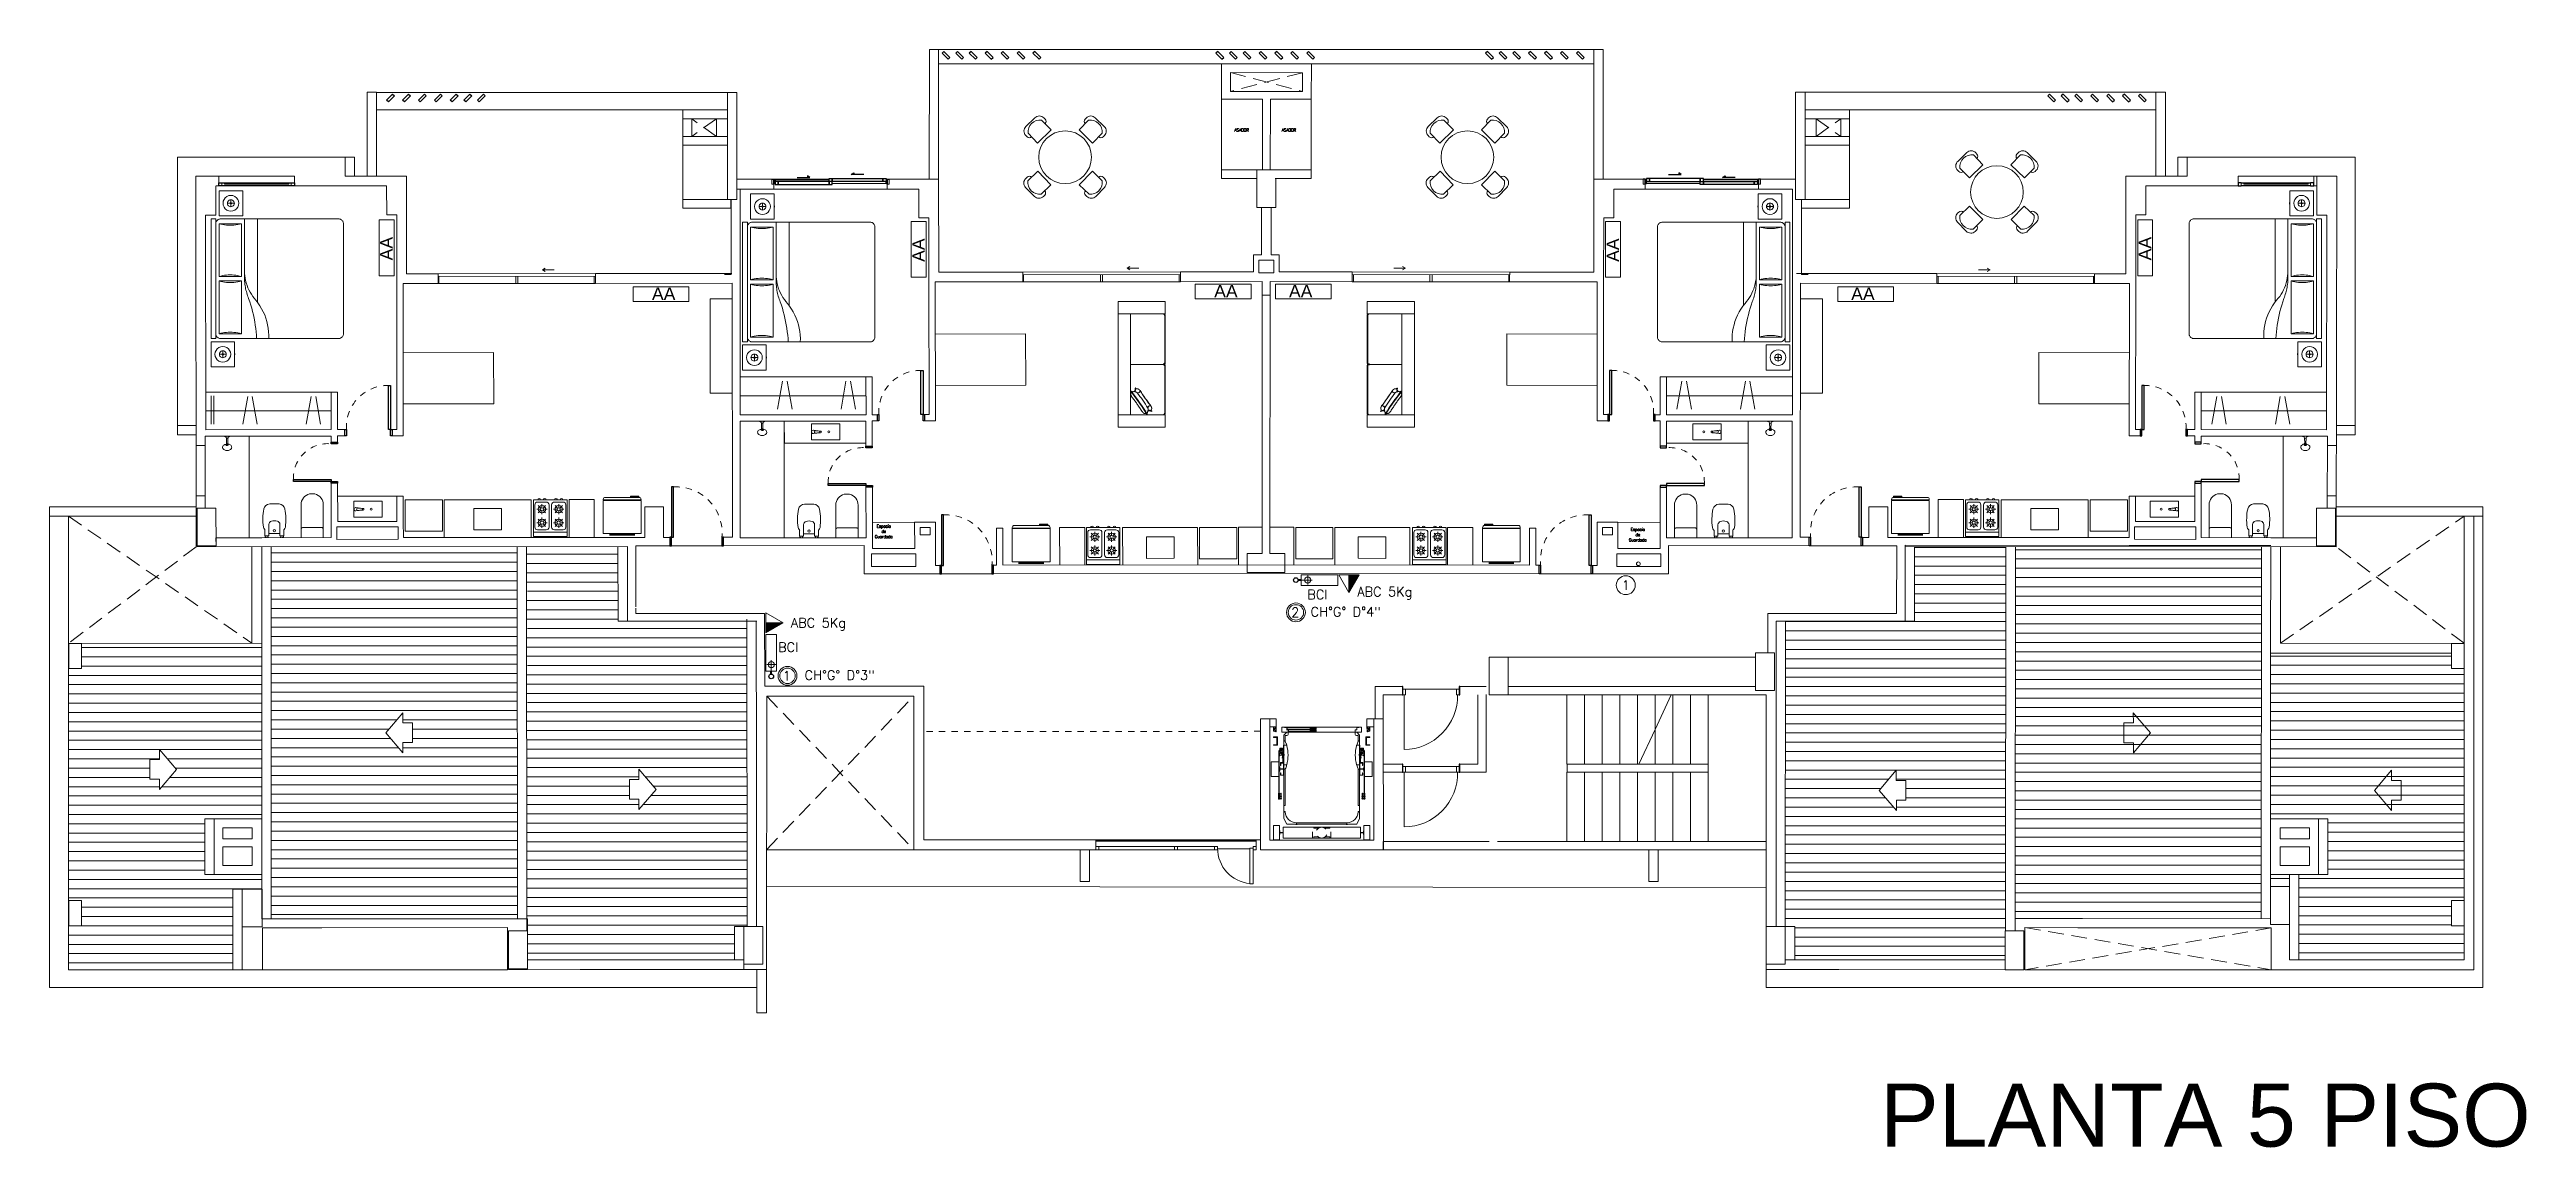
# Model space of a CAD drawing. Header units: millimetres. Extents: x 917 to 1168, y -421 to -23.
# Drawn here: x 1055.4 to 1094.7, y -186.75 to -169.32 of the extents above; entities that cross this region are included whole.
import ezdxf
from ezdxf.enums import TextEntityAlignment as Align

# ---------------------------------------------------------------- set-up
doc = ezdxf.new("R2010")
doc.units = ezdxf.units.MM
doc.header["$LTSCALE"] = 0.1
for name, pattern in [('ACAD_ISO02W100', [15, 12, -3]), ('Basculante', [0.003969, 0.002381, -0.001587]), ('CENTER', [2.25, 1, -0.1, 0.05, -0.1, 1]), ('CONTINUA', [0]), ('DASHED', [0.7, 0.5, -0.2]), ('HIDDEN', [0.375, 0.25, -0.125]), ('HIDDEN2', [0.1875, 0.125, -0.0625]), ('Trazo', [0.00635, 0.003175, -0.003175])]:
    doc.linetypes.add(name, pattern=pattern)
doc.layers.get('0').update_dxf_attribs({"lineweight": 5})
for name, color, linetype, lineweight in [('00-Agua Fria', 5, 'ACAD_ISO02W100', 20), ('00-Texto AF', 7, 'Continuous', 18), ('00_Incendio_Bocas Incendio', 1, 'Continuous', 30), ('00_Incendio_Cañeria', 1, 'Continuous', 30), ('00_Incendio_Matafuego', 1, 'Continuous', 20), ('00_Incendio_Montantes', 1, 'Continuous', 30), ('00_Incendio_Numeracion Montantes', 1, 'Continuous', 30), ('00_Incendio_Textos', 7, 'Continuous', 13), ('A-DETL-GENF', 7, 'Continuous', 5), ('A-DOOR', 7, 'Continuous', 5), ('A-DOOR-FRAM', 7, 'Continuous', 5), ('A-GLAZ', 7, 'Continuous', 5), ('A-GLAZ-CWMG', 7, 'Continuous', 5), ('A-GLAZ-SILL', 7, 'Continuous', 5), ('Arq-Equipamiento', 250, 'Continuous', 5), ('Lavarropa', 7, 'HIDDEN', 5), ('MUEBLES', 250, 'Continuous', 5), ('P-SANR-FIXT', 7, 'Continuous', 5), ('S-COLS', 7, 'Continuous', 5)]:
    doc.layers.add(name, color=color, linetype=linetype, lineweight=lineweight)
doc.layers.add('A-DOOR-HDLN', color=5, linetype='Trazo', lineweight=5, true_color=0x0000ff)
doc.styles.add('Instal Sanit', font='techb___.ttf', dxfattribs={"height": 0.15})
doc.styles.add('Romans', font='romans.shx')
doc.styles.add('Romans 1.50', font='romans.shx', dxfattribs={"width": 0.8, "height": 0.15})
doc.styles.get("Standard").update_dxf_attribs({"font": 'arial.ttf'})

msp = doc.modelspace()

# ---------------------------------------------------------------- texts
at = {"color": 8, "char_height": 0.2, "attachment_point": 1, "rotation": 90}
for insert in [(1060.648, -172.665), (1069.091, -172.689), (1080.108, -172.689), (1088.551, -172.665)]:
    msp.add_mtext_dynamic_manual_height_columns('AA', width=1, gutter_width=12.5, heights=[0], dxfattribs=dict(at, insert=insert))
at = {"color": 8}
for s, width, insert, char_height, attachment_point in [('AA', 1, (1065.334, -173.096), 0.2, 3), ('AA', 1, (1074.255, -173.054), 0.2, 3), ('AA', 1, (1075.069, -173.054), 0.2, 1), ('AA', 1, (1083.99, -173.096), 0.2, 1), ('PLANTA 5 PISO', 25.75024, (1084.447, -185.737), 1, 1)]:
    msp.add_mtext_dynamic_manual_height_columns(s, width=width, gutter_width=12.5, heights=[0], dxfattribs=dict(at, insert=insert, char_height=char_height, attachment_point=attachment_point))
at = {"layer": '00-Texto AF', "style": 'Romans'}
msp.add_text('1', height=0.15, rotation=360, dxfattribs=at).set_placement((1080.413, -177.823), align=Align.MIDDLE_CENTER)
at = {"layer": '00_Incendio_Textos', "char_height": 0.15, "attachment_point": 8, "style": 'Romans'}
for insert in [(1075.521, -178.046), (1067.123, -178.883)]:
    msp.add_mtext_dynamic_manual_height_columns('BCI', width=0.92514, gutter_width=0.75, heights=[0], dxfattribs=dict(at, insert=insert))
at = {"layer": '00_Incendio_Textos', "color": 7, "char_height": 0.15, "width": 1.47222, "attachment_point": 2, "style": 'Instal Sanit'}
for insert in [(1076.515, -177.851), (1067.528, -178.344)]:
    msp.add_mtext('\\pi-0.45,l0.6,t0.6;{\\Fromans|c0;ABC 5Kg}', dxfattribs=dict(at, insert=insert))
at = {"layer": '00_Incendio_Textos', "lineweight": 18, "char_height": 0.15, "attachment_point": 3}
for s, insert in [('\\A1;{\\Fromans|c0;CH°G° D°4"}', (1076.524, -178.169)), ('\\A1;{\\Fromans|c0;CH°G° D°3\\H1x;"}', (1068.495, -179.177))]:
    msp.add_mtext_dynamic_manual_height_columns(s, width=1.33303, gutter_width=12.5, heights=[0], dxfattribs=dict(at, insert=insert))
at = {"layer": '00_Incendio_Textos', "color": 7, "style": 'Romans', "flags": 8}
for tag, p in [('2', (1075.168, -178.254)), ('1', (1067.099, -179.262))]:
    msp.add_attdef(tag, text='1', height=0.15, dxfattribs=at).set_placement(p, align=Align.MIDDLE_CENTER)

# ---------------------------------------------------------------- blocks, each defined once
blk = doc.blocks.new('Family6 - Puerta OBLAK - Baño-2882893-1-TORRE-ARQ-PB')
at = {"layer": 'A-DOOR', "color": 8, "lineweight": 25}
for p, q in [((-0.3, 0.05), (-0.325, 0.05)), ((-0.325, 0.05), (-0.325, -0.05)), ((-0.3, -0.05), (-0.3, 0.05)), ((0.325, 0.05), (0.3, 0.05)), ((0.3, 0.05), (0.3, -0.05)), ((0.325, -0.05), (0.325, 0.05)), ((-0.325, -0.05), (-0.3, -0.05)), ((-0.3, -0.051), (-0.3, -0.651)), ((-0.268, -0.051), (-0.3, -0.051)), ((-0.268, -0.651), (-0.268, -0.051)), ((0.3, -0.05), (0.325, -0.05)), ((-0.3, -0.651), (-0.268, -0.651))]:
    blk.add_line(p, q, dxfattribs=at)
at = {"layer": 'A-DOOR-HDLN', "color": 8}
blk.add_arc((-0.244, -0.105), 0.546, 267.4017, 5.688, dxfattribs=at)
blk = doc.blocks.new('Family5 - Puerta OPBLAK - Dormitorio-2880729-1-TORRE-ARQ-PB')
at = {"layer": 'A-DOOR', "color": 8, "lineweight": 25}
for p, q in [((-0.35, 0.05), (-0.375, 0.05)), ((-0.375, 0.05), (-0.375, -0.05)), ((-0.35, -0.05), (-0.35, 0.05)), ((0.375, 0.05), (0.35, 0.05)), ((0.35, 0.05), (0.35, -0.05)), ((0.375, -0.05), (0.375, 0.05)), ((-0.375, -0.05), (-0.35, -0.05)), ((0.35, -0.05), (0.315, -0.05)), ((0.315, -0.05), (0.315, -0.75)), ((0.35, -0.75), (0.35, -0.05)), ((0.35, -0.05), (0.375, -0.05)), ((0.315, -0.75), (0.35, -0.75))]:
    blk.add_line(p, q, dxfattribs=at)
at = {"layer": 'A-DOOR-HDLN', "color": 8}
blk.add_arc((0.302, -0.097), 0.653, 175.8984, 271.164, dxfattribs=at)
blk = doc.blocks.new('Doors_Sliding_Milgard_Aluminum-Series_2-Panels - PV 2_50 X 2_10-2402500-1-TORRE-ARQ-PB')
at = {"layer": 'A-DOOR', "color": 8}
for p, q in [((1.192, 0.078), (-1.308, 0.078)), ((-1.308, 0.078), (-1.308, -0.035)), ((-1.308, 0.078), (1.192, 0.078)), ((1.192, -0.035), (1.192, 0.078)), ((-1.308, -0.035), (1.192, -0.035)), ((0.347, -0.138), (0.391, -0.113)), ((0.347, -0.138), (0.391, -0.164)), ((0.532, -0.138), (0.347, -0.138))]:
    blk.add_line(p, q, dxfattribs=at)
at = {"layer": 'A-DOOR-FRAM', "color": 8}
for p, q in [((-1.295, 0.078), (-1.295, -0.035)), ((-0.076, 0.078), (-0.076, -0.035)), ((-0.041, 0.078), (-0.041, -0.035)), ((1.171, 0.078), (1.171, -0.035))]:
    blk.add_line(p, q, dxfattribs=at)
blk = doc.blocks.new('Windows_Opening-Slide_UFME_Fenetre_Coulissante_2V - 1_20 x 1_80-1553890-1-TORRE-ARQ-PB')
at = {"layer": 'A-GLAZ', "color": 8, "lineweight": 25}
for p, q in [((-0.9, -0.078), (-0.9, 0.002)), ((-0.88, 0.008), (-0.83, 0.008)), ((-0.88, -0.04), (-0.88, 0.008)), ((-0.83, 0.008), (-0.025, 0.008)), ((-0.83, -0.04), (-0.83, 0.008)), ((-0.83, 0.008), (-0.83, -0.04)), ((-0.025, 0.008), (-0.025, -0.04)), ((-0.025, -0.04), (-0.025, 0.008)), ((-0.025, 0.008), (0.025, 0.008)), ((0.025, 0.008), (0.025, -0.04)), ((0.9, 0.002), (0.9, -0.078)), ((-0.93, -0.078), (-0.9, -0.078)), ((-0.88, -0.011), (-0.9, -0.011)), ((-0.9, -0.011), (-0.9, -0.069)), ((-0.9, -0.069), (-0.88, -0.069)), ((-0.83, -0.04), (-0.88, -0.04)), ((-0.88, -0.069), (-0.88, -0.04)), ((-0.025, -0.04), (-0.83, -0.04)), ((-0.528, -0.106), (-0.328, -0.106)), ((-0.368, -0.129), (-0.368, -0.106)), ((-0.328, -0.106), (-0.368, -0.129)), ((0.025, -0.04), (-0.025, -0.04)), ((0.025, -0.04), (-0.025, -0.04)), ((-0.025, -0.04), (-0.025, -0.088)), ((-0.025, -0.088), (0.025, -0.088)), ((0.83, -0.04), (0.025, -0.04)), ((0.025, -0.04), (0.025, -0.088)), ((0.025, -0.088), (0.025, -0.04)), ((0.025, -0.088), (0.83, -0.088)), ((0.328, -0.154), (0.368, -0.177)), ((0.528, -0.154), (0.328, -0.154)), ((0.368, -0.177), (0.368, -0.154)), ((0.83, -0.088), (0.83, -0.04)), ((0.88, -0.04), (0.83, -0.04)), ((0.83, -0.04), (0.83, -0.088)), ((0.83, -0.088), (0.88, -0.088)), ((0.9, -0.011), (0.88, -0.011)), ((0.88, -0.011), (0.88, -0.04)), ((0.88, -0.088), (0.88, -0.04)), ((0.88, -0.069), (0.9, -0.069)), ((0.9, -0.069), (0.9, -0.011)), ((0.9, -0.078), (0.93, -0.078))]:
    blk.add_line(p, q, dxfattribs=at)
at = {"layer": 'A-GLAZ', "color": 8}
for p, q in [((-0.9, -0.078), (-0.025, -0.078)), ((-0.88, -0.069), (-0.025, -0.069)), ((0.88, -0.011), (0.025, -0.011)), ((0.88, -0.078), (0.9, -0.078))]:
    blk.add_line(p, q, dxfattribs=at)
at = {"layer": 'A-GLAZ-SILL', "color": 8}
for p, q in [((-0.9, 0.078), (-0.9, 0.082)), ((0.9, 0.082), (-0.9, 0.082)), ((0.9, 0.082), (0.9, 0.078))]:
    blk.add_line(p, q, dxfattribs=at)
blk = doc.blocks.new('Family7 - Puerta OBLAK - Acceso-2885777-1-TORRE-ARQ-PB')
at = {"layer": 'A-DOOR', "color": 8, "lineweight": 25}
for p, q in [((-0.425, -0.067), (-0.425, 0.067)), ((-0.425, 0.067), (-0.4, 0.067)), ((-0.4, 0.067), (-0.4, -0.067)), ((0.4, -0.067), (0.4, 0.067)), ((0.4, 0.067), (0.425, 0.067)), ((0.425, 0.067), (0.425, -0.067)), ((-0.4, -0.067), (-0.425, -0.067)), ((-0.4, -0.067), (-0.369, -0.067)), ((-0.4, -0.867), (-0.4, -0.067)), ((-0.369, -0.067), (-0.369, -0.867)), ((0.425, -0.067), (0.4, -0.067)), ((-0.369, -0.867), (-0.4, -0.867))]:
    blk.add_line(p, q, dxfattribs=at)
at = {"layer": 'A-DOOR-HDLN', "color": 8}
blk.add_arc((-0.327, -0.138), 0.73, 266.6701, 5.5698, dxfattribs=at)
blk = doc.blocks.new('Cocina 51cm')
at = {"layer": 'MUEBLES', "color": 8}
for p, q in [((-0.255, -0.036), (0, -0.036)), ((-0.214, -0.185), (-0.151, -0.185)), ((-0.191, -0.127), (-0.146, -0.172)), ((-0.146, -0.197), (-0.191, -0.242)), ((-0.191, -0.343), (-0.146, -0.388)), ((-0.133, -0.104), (-0.133, -0.167)), ((-0.133, -0.203), (-0.133, -0.266)), ((-0.133, -0.32), (-0.133, -0.383)), ((-0.076, -0.127), (-0.121, -0.172)), ((-0.121, -0.197), (-0.076, -0.242)), ((-0.076, -0.343), (-0.121, -0.388)), ((-0.115, -0.185), (-0.052, -0.185)), ((0, -0.036), (0.255, -0.036)), ((0.052, -0.185), (0.115, -0.185)), ((0.076, -0.127), (0.121, -0.172)), ((0.121, -0.197), (0.076, -0.242)), ((0.076, -0.343), (0.121, -0.388)), ((0.133, -0.104), (0.133, -0.167)), ((0.133, -0.203), (0.133, -0.266)), ((0.133, -0.32), (0.133, -0.383)), ((0.191, -0.127), (0.146, -0.172)), ((0.146, -0.197), (0.191, -0.242)), ((0.191, -0.343), (0.146, -0.388)), ((0.151, -0.185), (0.214, -0.185)), ((-0.214, -0.401), (-0.151, -0.401)), ((-0.146, -0.413), (-0.191, -0.458)), ((-0.133, -0.419), (-0.133, -0.482)), ((-0.121, -0.413), (-0.076, -0.458)), ((-0.115, -0.401), (-0.052, -0.401)), ((0.052, -0.401), (0.115, -0.401)), ((0.121, -0.413), (0.076, -0.458)), ((0.133, -0.419), (0.133, -0.482)), ((0.146, -0.413), (0.191, -0.458)), ((0.151, -0.401), (0.214, -0.401))]:
    blk.add_line(p, q, dxfattribs=at)
blk.add_lwpolyline([(-0.265, 0.036), (0.265, 0.036), (0.265, -0.549), (-0.265, -0.549)], close=True, dxfattribs=at)
for points in [[(-0.201, -0.513), (-0.066, -0.513, 0.414214), (-0.021, -0.468), (-0.021, -0.117, 0.414214), (-0.066, -0.072), (-0.201, -0.072, 0.414214), (-0.246, -0.117), (-0.246, -0.468, 0.414214)], [(0.066, -0.513), (0.201, -0.513, 0.414214), (0.246, -0.468), (0.246, -0.117, 0.414214), (0.201, -0.072), (0.066, -0.072, 0.414214), (0.021, -0.117), (0.021, -0.468, 0.414214)]]:
    blk.add_lwpolyline(points, format="xyb", close=True, dxfattribs=at)
for centre in [(-0.133, -0.185), (-0.133, -0.401), (0.133, -0.185), (0.133, -0.401)]:
    blk.add_circle(centre, 0.0585, dxfattribs=at)
for centre in [(-0.178, -0.549), (-0.089, -0.549), (0.089, -0.549), (0.178, -0.549)]:
    blk.add_arc(centre, 0.0225, 180, 0, dxfattribs=at)
blk = doc.blocks.new('A$C2F886EFE')
at = {"layer": 'MUEBLES', "color": 8}
for p, q in [((0, 0.072), (0, 0.597)), ((0, 0.597), (0.6, 0.597)), ((0.1, 0.623), (0.498, 0.623)), ((0.1, 0.613), (0.498, 0.613)), ((0.6, 0.072), (0.6, 0.597)), ((0, 0.072), (0.6, 0.072)), ((0, 0.062), (0.6, 0.062)), ((0, 0.053), (0, 0.062)), ((0.006, 0.062), (0.006, 0.072)), ((0.032, 0.022), (0.568, 0.022)), ((0.034, 0.022), (0.034, 0)), ((0.04, 0.022), (0.04, 0.006)), ((0.04, 0.006), (0.159, 0.006)), ((0.159, 0.022), (0.159, 0.006)), ((0.165, 0.022), (0.165, 0)), ((0.594, 0.062), (0.594, 0.072)), ((0.6, 0.053), (0.6, 0.062)), ((0.165, 0), (0.034, 0))]:
    blk.add_line(p, q, dxfattribs=at)
for centre, start, end in [((0.032, 0.053), 180, 270), ((0.568, 0.053), 270, 0)]:
    blk.add_arc(centre, 0.0315, start, end, dxfattribs=at)
blk = doc.blocks.new('Shower-Valve_Trim-KOHLER-Alteo-K-TS45106 - 2_5 GPM_ 2BZ-Oil-Rubed Nickel-V7-2-TORRE-ARQ- PB _-2_14_')
at = {"layer": 'P-SANR-FIXT', "color": 8}
for p, q in [((2.517, -14.261), (2.506, -14.304)), ((2.506, -14.304), (2.51, -14.304)), ((2.527, -14.218), (2.517, -14.261)), ((2.53, -14.22), (2.527, -14.218)), ((2.527, -14.281), (2.542, -14.282)), ((2.549, -14.254), (2.535, -14.249)), ((2.543, -14.282), (2.544, -14.279)), ((2.544, -14.279), (2.549, -14.258)), ((2.544, -14.279), (2.623, -14.298)), ((2.549, -14.258), (2.55, -14.255)), ((2.628, -14.278), (2.549, -14.258)), ((2.623, -14.298), (2.628, -14.299)), ((2.627, -14.301), (2.635, -14.303)), ((2.628, -14.278), (2.632, -14.279)), ((2.641, -14.279), (2.633, -14.277)), ((2.635, -14.303), (2.64, -14.304)), ((2.641, -14.279), (2.646, -14.28))]:
    blk.add_line(p, q, dxfattribs=at)
for centre, radius, start, end in [((2.509, -14.301), 0.00318, 277.4957, 325.5988), ((2.327, -14.176), 0.224, 325.5988, 331.624), ((2.527, -14.284), 0.00308, 84.7921, 151.624), ((2.529, -14.223), 0.00317, 6.8897, 54.9928), ((2.31, -14.249), 0.224, 0.8645, 6.8897), ((2.536, -14.246), 0.00308, 180.8645, 247.6964), ((2.542, -14.281), 0.000995, 264.7921, 346.2443), ((2.549, -14.255), 0.000995, 346.2443, 67.6964), ((2.629, -14.294), 0.00706, 209.1801, 256.2443), ((2.632, -14.284), 0.00706, 76.2443, 123.3084), ((2.725, -14.313), 0.0905, 173.6216, 201.4054), ((2.653, -14.298), 0.0156, 203.2443, 228.688), ((2.642, -14.296), 0.00848, 256.2443, 285.4027), ((2.726, -14.311), 0.0905, 131.0831, 158.8669), ((2.685, -14.329), 0.0469, 201.4054, 234.3552), ((2.655, -14.292), 0.0156, 103.8005, 129.2443), ((2.641, -14.293), 0.0119, 285.4027, 336.4121), ((2.636, -14.329), 0.0206, 46.321, 64.7244), ((2.644, -14.288), 0.00848, 47.0858, 76.2443), ((2.642, -14.291), 0.0119, 356.0764, 47.0858), ((2.639, -14.291), 0.0148, 333.9603, 346.2443), ((2.639, -14.291), 0.0148, 346.2443, 358.5282), ((2.654, -14.256), 0.0206, 267.7641, 286.1675), ((2.681, -14.335), 0.0399, 234.3552, 269.3209), ((2.697, -14.279), 0.0469, 98.1333, 131.0831), ((2.681, -14.334), 0.0408, 269.3209, 296.2353), ((2.696, -14.272), 0.0399, 63.1676, 98.1333), ((2.67, -14.312), 0.0652, 296.2353, 318.5828), ((2.696, -14.272), 0.0408, 36.2532, 63.1676), ((2.653, -14.298), 0.0869, 318.5828, 333.2748), ((2.676, -14.287), 0.0652, 13.9057, 36.2532), ((2.642, -14.292), 0.0998, 333.2748, 346.2443), ((2.655, -14.292), 0.0869, 359.2137, 13.9057), ((2.642, -14.292), 0.0998, 346.2443, 359.2137)]:
    blk.add_arc(centre, radius, start, end, dxfattribs=at)
for centre, major_axis, start_param, end_param in [((2.63, -14.289), (0.0025, 0.01), 3.141593, 4.712389), ((2.63, -14.289), (0.0025, 0.01), 4.712389, 6.283185), ((2.65, -14.294), (0.0042, 0.0171), 2.888228, 4.712389), ((2.65, -14.294), (0.00241, 0.00985), 3.041039, 4.712389), ((2.65, -14.294), (0.0042, 0.0171), 4.712389, 6.53655), ((2.65, -14.294), (0.00241, 0.00985), 4.712389, 6.383739)]:
    blk.add_ellipse(centre, major_axis=major_axis, ratio=0.707107, start_param=start_param, end_param=end_param, dxfattribs=at)
for points in [[(2.639, -14.291), (2.639, -14.293), (2.638, -14.296), (2.635, -14.299), (2.632, -14.301), (2.629, -14.302), (2.628, -14.301), (2.627, -14.301)], [(2.639, -14.291), (2.64, -14.29), (2.64, -14.287), (2.639, -14.282), (2.637, -14.279), (2.635, -14.278), (2.634, -14.277), (2.633, -14.277)]]:
    blk.add_open_spline(points, degree=3, knots=[1.570796, 1.570796, 1.570796, 1.570796, 1.963495, 2.356194, 2.748894, 2.945243, 3.141593, 3.141593, 3.141593, 3.141593], dxfattribs=at)
blk = doc.blocks.new('Sanitary_Toilets_Ceramica-Catalano_Zero-70-One-Piece-Close-Coupled-Syphonic - Default-V1-2-TORRE-ARQ- PB _-2_14_')
at = {"layer": 'A-DETL-GENF', "color": 8}
for p, q in [((0.044, 0.177), (0.001, 0.177)), ((0.089, 0.177), (0.044, 0.177)), ((0.133, 0.177), (0.089, 0.177)), ((0.133, 0.177), (0.142, 0.176)), ((0.524, 0.177), (0.133, 0.177)), ((0.142, 0.176), (0.133, 0.177)), ((0.142, 0.176), (0.151, 0.171)), ((0.151, 0.171), (0.142, 0.176)), ((0.151, 0.171), (0.157, 0.165)), ((0.157, 0.165), (0.151, 0.171)), ((0.157, 0.165), (0.162, 0.156)), ((0.162, 0.156), (0.157, 0.165)), ((0.162, 0.156), (0.163, 0.147)), ((0.163, 0.147), (0.162, 0.156)), ((0.163, 0.147), (0.163, -0.147)), ((0.163, 0.098), (0.163, 0.147)), ((0.163, 0.049), (0.163, 0.098)), ((0.163, 0), (0.163, 0.049)), ((0.553, 0.175), (0.524, 0.177)), ((0.581, 0.167), (0.553, 0.175)), ((0.608, 0.156), (0.581, 0.167)), ((0.633, 0.14), (0.608, 0.156)), ((0.654, 0.12), (0.633, 0.14)), ((0.672, 0.097), (0.654, 0.12)), ((0.686, 0.071), (0.672, 0.097)), ((0.696, 0.043), (0.686, 0.071)), ((0.7, 0.015), (0.696, 0.043)), ((0.7, -0.015), (0.7, 0.015)), ((0.001, -0.177), (0.044, -0.177)), ((0.044, -0.177), (0.089, -0.177)), ((0.089, -0.177), (0.133, -0.177)), ((0.142, -0.176), (0.133, -0.177)), ((0.133, -0.177), (0.142, -0.176)), ((0.133, -0.177), (0.524, -0.177)), ((0.151, -0.171), (0.142, -0.176)), ((0.142, -0.176), (0.151, -0.171)), ((0.157, -0.165), (0.151, -0.171)), ((0.151, -0.171), (0.157, -0.165)), ((0.162, -0.156), (0.157, -0.165)), ((0.157, -0.165), (0.162, -0.156)), ((0.163, -0.147), (0.162, -0.156)), ((0.162, -0.156), (0.163, -0.147)), ((0.163, -0.049), (0.163, 0)), ((0.163, -0.098), (0.163, -0.049)), ((0.163, -0.147), (0.163, -0.098)), ((0.524, -0.177), (0.553, -0.175)), ((0.553, -0.175), (0.581, -0.167)), ((0.581, -0.167), (0.608, -0.156)), ((0.608, -0.156), (0.633, -0.14)), ((0.633, -0.14), (0.654, -0.12)), ((0.654, -0.12), (0.672, -0.097)), ((0.672, -0.097), (0.686, -0.071)), ((0.686, -0.071), (0.696, -0.043)), ((0.696, -0.043), (0.7, -0.015))]:
    blk.add_line(p, q, dxfattribs=at)
blk = doc.blocks.new('Vitreous china bidet _ Debba _ Roca _ 355994xx0 - White - Debba- Roca-2705266-2-TORRE-ARQ- PB _-2_14_')
at = {"layer": 'P-SANR-FIXT', "color": 8}
for p, q in [((-0.024, 0.169), (-0.024, 0.08)), ((-0.024, 0.08), (-0.019, 0.08)), ((-0.019, 0.08), (-0.019, 0.06)), ((-0.019, 0.08), (0.022, 0.08)), ((-0.019, 0.06), (-0.006, 0.06)), ((-0.006, 0.06), (-0.006, 0.051)), ((0.022, 0.08), (0.036, 0.08)), ((0.022, 0.06), (0.022, 0.08)), ((0.026, 0.06), (0.022, 0.06)), ((0.026, 0.051), (0.026, 0.06)), ((0.036, 0.08), (0.036, 0.262)), ((0.036, 0.116), (0.214, 0.116)), ((0.214, 0.262), (0.214, 0.08)), ((0.214, 0.08), (0.228, 0.08)), ((0.224, 0.06), (0.228, 0.06)), ((0.224, 0.051), (0.224, 0.06)), ((0.228, 0.08), (0.269, 0.08)), ((0.228, 0.06), (0.228, 0.08)), ((0.256, 0.051), (0.256, 0.06)), ((0.256, 0.06), (0.269, 0.06)), ((0.269, 0.06), (0.269, 0.08)), ((0.269, 0.08), (0.274, 0.08)), ((0.274, 0.08), (0.274, 0.169))]:
    blk.add_line(p, q, dxfattribs=at)
for centre, radius, start, end in [((0.809, 0.337), 0.867, 168.7556, 187.8739), ((0.058, 0.487), 0.101, 93.8692, 168.7556), ((0.125, -0.511), 1.101, 86.1308, 93.8692), ((0.192, 0.487), 0.101, 11.2444, 86.1308), ((-0.559, 0.337), 0.867, 352.1261, 11.2444), ((0.009, 0.227), 0.0594, 187.8739, 225.1331), ((-0.041, 0.169), 0.0175, 0, 63.7001), ((0.1, 0.253), 0.0649, 110.1691, 171.8309), ((0.129, 0.135), 0.186, 91.3288, 106.151), ((0.125, 0.161), 0.0175, 0, 180), ((0.125, 0.161), 0.0175, 180, 0), ((0.121, 0.135), 0.186, 73.849, 88.6712), ((0.15, 0.253), 0.0649, 8.1691, 69.8309), ((0.29, 0.169), 0.0167, 126.2715, 179.7285), ((0.241, 0.227), 0.0594, 311.2548, 352.1261)]:
    blk.add_arc(centre, radius, start, end, dxfattribs=at)
blk = doc.blocks.new('cama grande')
at = {"layer": 'MUEBLES'}
for p, q in [((584.86, 704.561), (584.885, 704.561)), ((584.86, 704.561), (584.86, 704.187)), ((584.885, 704.561), (585.26, 704.561)), ((584.939, 704.406), (584.935, 704.374)), ((584.935, 704.374), (584.939, 704.342)), ((584.951, 704.437), (584.939, 704.406)), ((584.939, 704.342), (584.951, 704.312)), ((584.971, 704.462), (584.951, 704.437)), ((584.951, 704.312), (584.971, 704.286)), ((584.997, 704.482), (584.971, 704.462)), ((585.027, 704.495), (584.997, 704.482)), ((585.007, 704.388), (585.005, 704.374)), ((585.05, 704.374), (585.005, 704.374)), ((585.005, 704.374), (585.007, 704.36)), ((585.012, 704.402), (585.007, 704.388)), ((585.007, 704.36), (585.012, 704.347)), ((585.021, 704.413), (585.012, 704.402)), ((585.012, 704.347), (585.021, 704.335)), ((585.032, 704.422), (585.021, 704.413)), ((585.021, 704.335), (585.032, 704.326)), ((585.06, 704.499), (585.027, 704.495)), ((585.045, 704.427), (585.032, 704.422)), ((585.032, 704.326), (585.045, 704.321)), ((585.06, 704.429), (585.045, 704.427)), ((585.045, 704.321), (585.06, 704.319)), ((585.051, 704.379), (585.05, 704.377)), ((585.05, 704.377), (585.05, 704.374)), ((585.05, 704.374), (585.05, 704.371)), ((585.05, 704.371), (585.051, 704.369)), ((585.053, 704.381), (585.051, 704.379)), ((585.051, 704.369), (585.053, 704.367)), ((585.055, 704.383), (585.053, 704.381)), ((585.053, 704.367), (585.055, 704.365)), ((585.057, 704.384), (585.055, 704.383)), ((585.055, 704.365), (585.057, 704.364)), ((585.06, 704.384), (585.057, 704.384)), ((585.057, 704.364), (585.06, 704.364)), ((585.092, 704.495), (585.06, 704.499)), ((585.06, 704.429), (585.06, 704.384)), ((585.074, 704.427), (585.06, 704.429)), ((585.062, 704.384), (585.06, 704.384)), ((585.06, 704.364), (585.062, 704.364)), ((585.06, 704.364), (585.06, 704.319)), ((585.06, 704.319), (585.074, 704.321)), ((585.065, 704.383), (585.062, 704.384)), ((585.062, 704.364), (585.065, 704.365)), ((585.067, 704.381), (585.065, 704.383)), ((585.065, 704.365), (585.067, 704.367)), ((585.068, 704.379), (585.067, 704.381)), ((585.067, 704.367), (585.068, 704.369)), ((585.069, 704.377), (585.068, 704.379)), ((585.068, 704.369), (585.069, 704.371)), ((585.07, 704.374), (585.069, 704.377)), ((585.069, 704.371), (585.07, 704.374)), ((585.07, 704.374), (585.115, 704.374)), ((585.087, 704.422), (585.074, 704.427)), ((585.074, 704.321), (585.087, 704.326)), ((585.099, 704.413), (585.087, 704.422)), ((585.087, 704.326), (585.099, 704.335)), ((585.122, 704.482), (585.092, 704.495)), ((585.107, 704.402), (585.099, 704.413)), ((585.099, 704.335), (585.107, 704.347)), ((585.113, 704.388), (585.107, 704.402)), ((585.107, 704.347), (585.113, 704.36)), ((585.115, 704.374), (585.113, 704.388)), ((585.113, 704.36), (585.115, 704.374)), ((585.148, 704.462), (585.122, 704.482)), ((585.168, 704.437), (585.148, 704.462)), ((585.148, 704.286), (585.168, 704.312)), ((585.18, 704.406), (585.168, 704.437)), ((585.168, 704.312), (585.18, 704.342)), ((585.185, 704.374), (585.18, 704.406)), ((585.18, 704.342), (585.185, 704.374)), ((585.26, 704.187), (585.26, 704.561)), ((585.31, 704.561), (587.21, 704.561)), ((585.31, 704.485), (585.31, 704.561)), ((585.31, 704.485), (585.386, 704.485)), ((585.312, 704.429), (585.31, 704.419)), ((585.31, 704.419), (585.31, 704.409)), ((585.31, 703.838), (585.31, 704.409)), ((585.315, 704.438), (585.312, 704.429)), ((585.32, 704.447), (585.315, 704.438)), ((585.325, 704.455), (585.32, 704.447)), ((585.332, 704.463), (585.325, 704.455)), ((585.339, 704.47), (585.332, 704.463)), ((585.348, 704.475), (585.339, 704.47)), ((585.357, 704.479), (585.348, 704.475)), ((585.366, 704.483), (585.357, 704.479)), ((585.376, 704.485), (585.366, 704.483)), ((585.386, 704.485), (585.376, 704.485)), ((585.386, 704.485), (587.133, 704.485)), ((586.224, 704.434), (585.386, 704.434)), ((585.394, 704.405), (585.386, 704.434)), ((585.386, 704.434), (585.386, 704.079)), ((585.4, 704.376), (585.394, 704.405)), ((585.405, 704.346), (585.4, 704.376)), ((585.408, 704.317), (585.405, 704.346)), ((585.411, 704.287), (585.408, 704.317)), ((586.202, 704.317), (586.199, 704.287)), ((586.205, 704.346), (586.202, 704.317)), ((586.21, 704.376), (586.205, 704.346)), ((586.216, 704.405), (586.21, 704.376)), ((586.224, 704.434), (586.216, 704.405)), ((586.224, 704.079), (586.224, 704.434)), ((587.133, 704.434), (586.295, 704.434)), ((586.295, 704.434), (586.295, 704.079)), ((586.303, 704.405), (586.295, 704.434)), ((586.309, 704.376), (586.303, 704.405)), ((586.314, 704.346), (586.309, 704.376)), ((586.318, 704.317), (586.314, 704.346)), ((586.32, 704.287), (586.318, 704.317)), ((587.111, 704.317), (587.109, 704.287)), ((587.114, 704.346), (587.111, 704.317)), ((587.119, 704.376), (587.114, 704.346)), ((587.126, 704.405), (587.119, 704.376)), ((587.133, 704.434), (587.126, 704.405)), ((587.143, 704.485), (587.133, 704.485)), ((587.133, 704.485), (587.21, 704.485)), ((587.133, 704.079), (587.133, 704.434)), ((587.153, 704.483), (587.143, 704.485)), ((587.163, 704.479), (587.153, 704.483)), ((587.172, 704.475), (587.163, 704.479)), ((587.18, 704.47), (587.172, 704.475)), ((587.187, 704.463), (587.18, 704.47)), ((587.194, 704.455), (587.187, 704.463)), ((587.199, 704.447), (587.194, 704.455)), ((587.204, 704.438), (587.199, 704.447)), ((587.207, 704.429), (587.204, 704.438)), ((587.209, 704.419), (587.207, 704.429)), ((587.21, 704.409), (587.209, 704.419)), ((587.21, 704.485), (587.21, 704.561)), ((587.21, 704.409), (587.21, 704.028)), ((587.633, 704.434), (587.258, 704.434)), ((587.258, 704.059), (587.258, 704.434)), ((587.35, 704.309), (587.337, 704.279)), ((587.37, 704.335), (587.35, 704.309)), ((587.395, 704.355), (587.37, 704.335)), ((587.426, 704.367), (587.395, 704.355)), ((587.458, 704.371), (587.426, 704.367)), ((587.444, 704.3), (587.43, 704.294)), ((587.458, 704.301), (587.444, 704.3)), ((587.49, 704.367), (587.458, 704.371)), ((587.458, 704.301), (587.458, 704.256)), ((587.472, 704.3), (587.458, 704.301)), ((587.485, 704.294), (587.472, 704.3)), ((587.52, 704.355), (587.49, 704.367)), ((587.546, 704.335), (587.52, 704.355)), ((587.566, 704.309), (587.546, 704.335)), ((587.579, 704.279), (587.566, 704.309)), ((587.658, 704.434), (587.633, 704.434)), ((587.658, 704.434), (587.658, 704.059)), ((584.86, 704.187), (585.26, 704.187)), ((584.971, 704.286), (584.997, 704.266)), ((584.997, 704.266), (585.027, 704.253)), ((585.027, 704.253), (585.06, 704.249)), ((585.049, 704.187), (585.049, 704.187)), ((585.049, 704.187), (585.049, 704.184)), ((585.049, 704.184), (585.049, 704.187)), ((585.049, 704.184), (585.049, 704.187)), ((585.049, 704.184), (585.049, 704.184)), ((585.049, 704.184), (585.049, 704.184)), ((585.05, 704.184), (585.049, 704.184)), ((585.05, 704.184), (585.05, 704.187)), ((585.05, 704.184), (585.051, 704.184)), ((585.051, 704.184), (585.051, 704.187)), ((585.051, 704.184), (585.051, 704.187)), ((585.051, 704.184), (585.051, 704.184)), ((585.051, 704.184), (585.053, 704.184)), ((585.053, 704.184), (585.053, 704.187)), ((585.053, 704.184), (585.054, 704.184)), ((585.054, 704.184), (585.054, 704.187)), ((585.054, 704.184), (585.055, 704.184)), ((585.055, 704.184), (585.055, 704.187)), ((585.055, 704.184), (585.057, 704.184)), ((585.057, 704.184), (585.057, 704.187)), ((585.057, 704.184), (585.058, 704.184)), ((585.058, 704.184), (585.058, 704.187)), ((585.058, 704.184), (585.06, 704.184)), ((585.06, 704.249), (585.092, 704.253)), ((585.06, 704.184), (585.06, 704.187)), ((585.06, 704.184), (585.062, 704.184)), ((585.062, 704.184), (585.062, 704.187)), ((585.062, 704.184), (585.063, 704.184)), ((585.063, 704.184), (585.063, 704.187)), ((585.063, 704.184), (585.065, 704.184)), ((585.065, 704.184), (585.065, 704.187)), ((585.065, 704.184), (585.066, 704.184)), ((585.066, 704.184), (585.066, 704.187)), ((585.066, 704.184), (585.067, 704.184)), ((585.067, 704.184), (585.067, 704.187)), ((585.067, 704.184), (585.068, 704.184)), ((585.068, 704.184), (585.068, 704.187)), ((585.068, 704.184), (585.069, 704.184)), ((585.069, 704.184), (585.069, 704.187)), ((585.069, 704.184), (585.07, 704.184)), ((585.07, 704.184), (585.07, 704.187)), ((585.071, 704.184), (585.07, 704.184)), ((585.071, 704.184), (585.071, 704.187)), ((585.071, 704.184), (585.071, 704.187)), ((585.071, 704.187), (585.071, 704.184)), ((585.071, 704.184), (585.071, 704.184)), ((585.071, 704.184), (585.071, 704.184)), ((585.092, 704.253), (585.122, 704.266)), ((585.122, 704.266), (585.148, 704.286)), ((585.26, 704.187), (585.26, 704.187)), ((585.386, 704.079), (585.394, 704.108)), ((585.386, 704.079), (586.224, 704.079)), ((585.394, 704.108), (585.4, 704.137)), ((585.4, 704.137), (585.405, 704.167)), ((585.405, 704.167), (585.408, 704.197)), ((585.408, 704.197), (585.411, 704.227)), ((585.411, 704.257), (585.411, 704.287)), ((585.411, 704.227), (585.411, 704.257)), ((585.737, 703.903), (585.79, 703.916)), ((585.79, 703.916), (585.842, 703.931)), ((585.842, 703.931), (585.893, 703.947)), ((585.893, 703.947), (585.945, 703.965)), ((585.967, 703.973), (585.945, 703.965)), ((585.989, 703.981), (585.967, 703.973)), ((586.013, 703.921), (585.98, 703.899)), ((586.011, 703.988), (585.989, 703.981)), ((586.034, 703.995), (586.011, 703.988)), ((586.047, 703.941), (586.013, 703.921)), ((586.057, 704.001), (586.034, 703.995)), ((586.082, 703.96), (586.047, 703.941)), ((586.079, 704.007), (586.057, 704.001)), ((586.102, 704.012), (586.079, 704.007)), ((586.117, 703.976), (586.082, 703.96)), ((586.126, 704.016), (586.102, 704.012)), ((586.154, 703.99), (586.117, 703.976)), ((586.149, 704.02), (586.126, 704.016)), ((586.172, 704.023), (586.149, 704.02)), ((586.192, 704.002), (586.154, 703.99)), ((586.196, 704.026), (586.172, 704.023)), ((586.23, 704.012), (586.192, 704.002)), ((586.219, 704.028), (586.196, 704.026)), ((586.199, 704.287), (586.199, 704.257)), ((586.199, 704.257), (586.199, 704.227)), ((586.199, 704.227), (586.202, 704.197)), ((586.202, 704.197), (586.205, 704.167)), ((586.205, 704.167), (586.21, 704.137)), ((586.21, 704.137), (586.216, 704.108)), ((586.216, 704.108), (586.224, 704.079)), ((586.219, 704.028), (586.346, 704.028)), ((586.268, 704.019), (586.23, 704.012)), ((586.307, 704.025), (586.268, 704.019)), ((586.295, 704.079), (586.303, 704.108)), ((586.295, 704.079), (587.133, 704.079)), ((586.303, 704.108), (586.309, 704.137)), ((586.346, 704.028), (586.307, 704.025)), ((586.309, 704.137), (586.314, 704.167)), ((586.314, 704.167), (586.318, 704.197)), ((586.318, 704.197), (586.32, 704.227)), ((586.321, 704.257), (586.32, 704.287)), ((586.32, 704.227), (586.321, 704.257)), ((586.346, 704.028), (587.21, 704.028)), ((587.109, 704.287), (587.108, 704.257)), ((587.108, 704.257), (587.109, 704.227)), ((587.109, 704.227), (587.111, 704.197)), ((587.111, 704.197), (587.114, 704.167)), ((587.114, 704.167), (587.119, 704.137)), ((587.119, 704.137), (587.126, 704.108)), ((587.126, 704.108), (587.133, 704.079)), ((587.21, 704.028), (587.21, 703.825)), ((587.658, 704.059), (587.258, 704.059)), ((587.258, 704.059), (587.258, 704.059)), ((587.337, 704.279), (587.333, 704.246)), ((587.333, 704.246), (587.337, 704.214)), ((587.337, 704.214), (587.35, 704.184)), ((587.35, 704.184), (587.37, 704.158)), ((587.37, 704.158), (587.395, 704.138)), ((587.395, 704.138), (587.426, 704.126)), ((587.405, 704.261), (587.403, 704.246)), ((587.448, 704.246), (587.403, 704.246)), ((587.403, 704.246), (587.405, 704.232)), ((587.41, 704.274), (587.405, 704.261)), ((587.405, 704.232), (587.41, 704.219)), ((587.419, 704.285), (587.41, 704.274)), ((587.41, 704.219), (587.419, 704.208)), ((587.43, 704.294), (587.419, 704.285)), ((587.419, 704.208), (587.43, 704.199)), ((587.426, 704.126), (587.458, 704.121)), ((587.43, 704.199), (587.444, 704.193)), ((587.444, 704.193), (587.458, 704.191)), ((587.446, 704.059), (587.446, 704.056)), ((587.446, 704.056), (587.447, 704.056)), ((587.447, 704.056), (587.447, 704.059)), ((587.447, 704.056), (587.447, 704.059)), ((587.447, 704.056), (587.447, 704.059)), ((587.448, 704.056), (587.447, 704.056)), ((587.447, 704.056), (587.447, 704.056)), ((587.447, 704.056), (587.447, 704.056)), ((587.449, 704.251), (587.448, 704.249)), ((587.448, 704.249), (587.448, 704.246)), ((587.448, 704.246), (587.448, 704.244)), ((587.448, 704.244), (587.449, 704.241)), ((587.448, 704.056), (587.448, 704.059)), ((587.449, 704.056), (587.448, 704.056)), ((587.451, 704.253), (587.449, 704.251)), ((587.449, 704.241), (587.451, 704.239)), ((587.449, 704.056), (587.449, 704.059)), ((587.45, 704.056), (587.449, 704.056)), ((587.45, 704.056), (587.45, 704.059)), ((587.452, 704.056), (587.45, 704.056)), ((587.453, 704.255), (587.451, 704.253)), ((587.451, 704.239), (587.453, 704.238)), ((587.452, 704.056), (587.452, 704.059)), ((587.453, 704.056), (587.452, 704.056)), ((587.455, 704.256), (587.453, 704.255)), ((587.453, 704.238), (587.455, 704.237)), ((587.453, 704.056), (587.453, 704.059)), ((587.454, 704.056), (587.453, 704.056)), ((587.454, 704.056), (587.454, 704.059)), ((587.456, 704.056), (587.454, 704.056)), ((587.458, 704.256), (587.455, 704.256)), ((587.455, 704.237), (587.458, 704.236)), ((587.456, 704.056), (587.456, 704.059)), ((587.458, 704.056), (587.456, 704.056)), ((587.46, 704.256), (587.458, 704.256)), ((587.458, 704.236), (587.46, 704.237)), ((587.458, 704.236), (587.458, 704.191)), ((587.458, 704.191), (587.472, 704.193)), ((587.458, 704.121), (587.49, 704.126)), ((587.458, 704.056), (587.458, 704.059)), ((587.459, 704.056), (587.458, 704.056)), ((587.459, 704.056), (587.459, 704.059)), ((587.461, 704.056), (587.459, 704.056)), ((587.463, 704.255), (587.46, 704.256)), ((587.46, 704.237), (587.463, 704.238)), ((587.461, 704.056), (587.461, 704.059)), ((587.462, 704.056), (587.461, 704.056)), ((587.462, 704.056), (587.462, 704.059)), ((587.464, 704.056), (587.462, 704.056)), ((587.465, 704.253), (587.463, 704.255)), ((587.463, 704.238), (587.465, 704.239)), ((587.464, 704.056), (587.464, 704.059)), ((587.465, 704.056), (587.464, 704.056)), ((587.467, 704.251), (587.465, 704.253)), ((587.465, 704.239), (587.467, 704.241)), ((587.465, 704.056), (587.465, 704.059)), ((587.466, 704.056), (587.465, 704.056)), ((587.466, 704.056), (587.466, 704.059)), ((587.467, 704.056), (587.466, 704.056)), ((587.468, 704.249), (587.467, 704.251)), ((587.467, 704.241), (587.468, 704.244)), ((587.467, 704.056), (587.467, 704.059)), ((587.468, 704.056), (587.467, 704.056)), ((587.468, 704.246), (587.468, 704.249)), ((587.468, 704.244), (587.468, 704.246)), ((587.468, 704.246), (587.513, 704.246)), ((587.468, 704.056), (587.468, 704.059)), ((587.468, 704.056), (587.468, 704.059)), ((587.468, 704.056), (587.469, 704.056)), ((587.468, 704.056), (587.468, 704.056)), ((587.469, 704.059), (587.469, 704.059)), ((587.469, 704.059), (587.469, 704.056)), ((587.469, 704.056), (587.469, 704.059)), ((587.469, 704.056), (587.469, 704.056)), ((587.472, 704.193), (587.485, 704.199)), ((587.497, 704.285), (587.485, 704.294)), ((587.485, 704.199), (587.497, 704.208)), ((587.49, 704.126), (587.52, 704.138)), ((587.506, 704.274), (587.497, 704.285)), ((587.497, 704.208), (587.506, 704.219)), ((587.511, 704.261), (587.506, 704.274)), ((587.506, 704.219), (587.511, 704.232)), ((587.513, 704.246), (587.511, 704.261)), ((587.511, 704.232), (587.513, 704.246)), ((587.52, 704.138), (587.546, 704.158)), ((587.546, 704.158), (587.566, 704.184)), ((587.566, 704.184), (587.579, 704.214)), ((587.583, 704.246), (587.579, 704.279)), ((587.579, 704.214), (587.583, 704.246)), ((585.31, 703.838), (585.364, 703.841)), ((585.31, 703.646), (585.31, 703.838)), ((585.31, 703.646), (585.364, 703.645)), ((585.31, 702.538), (585.31, 703.646)), ((585.364, 703.841), (585.418, 703.846)), ((585.364, 703.645), (585.419, 703.648)), ((585.418, 703.846), (585.471, 703.853)), ((585.419, 703.648), (585.474, 703.654)), ((585.471, 703.853), (585.525, 703.86)), ((585.474, 703.654), (585.528, 703.663)), ((585.525, 703.86), (585.578, 703.869)), ((585.528, 703.663), (585.581, 703.676)), ((585.578, 703.869), (585.632, 703.879)), ((585.581, 703.676), (585.633, 703.691)), ((585.632, 703.879), (585.685, 703.89)), ((585.633, 703.691), (585.685, 703.71)), ((585.685, 703.89), (585.737, 703.903)), ((585.685, 703.71), (585.735, 703.733)), ((585.735, 703.733), (585.784, 703.758)), ((585.784, 703.758), (585.831, 703.786)), ((585.831, 703.786), (585.876, 703.817)), ((585.876, 703.817), (585.919, 703.85)), ((585.894, 703.825), (587.21, 703.825)), ((585.949, 703.876), (585.919, 703.85)), ((585.98, 703.899), (585.949, 703.876)), ((587.21, 703.825), (587.21, 702.538)), ((585.31, 702.538), (585.31, 702.528)), ((585.31, 702.528), (585.312, 702.518)), ((585.312, 702.518), (585.315, 702.508)), ((585.315, 702.508), (585.32, 702.5)), ((585.32, 702.5), (585.325, 702.491)), ((585.325, 702.491), (585.332, 702.484)), ((585.332, 702.484), (585.339, 702.477)), ((585.339, 702.477), (585.348, 702.472)), ((585.348, 702.472), (585.357, 702.467)), ((585.357, 702.467), (585.366, 702.464)), ((585.366, 702.464), (585.376, 702.462)), ((585.376, 702.462), (585.386, 702.461)), ((587.133, 702.461), (585.386, 702.461)), ((587.133, 702.461), (587.143, 702.462)), ((587.143, 702.462), (587.153, 702.464)), ((587.153, 702.464), (587.163, 702.467)), ((587.163, 702.467), (587.172, 702.472)), ((587.172, 702.472), (587.18, 702.477)), ((587.18, 702.477), (587.187, 702.484)), ((587.187, 702.484), (587.194, 702.491)), ((587.194, 702.491), (587.199, 702.5)), ((587.199, 702.5), (587.204, 702.508)), ((587.204, 702.508), (587.207, 702.518)), ((587.207, 702.518), (587.209, 702.528)), ((587.209, 702.528), (587.21, 702.538))]:
    blk.add_line(p, q, dxfattribs=at)
blk = doc.blocks.new('Vibro_Leather_Designer_Sofa_16294 - Vibro_Leather_Designer_Sofa_16294-2750828-2-TORRE-ARQ- PB _-2_14_')
at = {"layer": 'MUEBLES'}
for p, q in [((-1, -0.725), (-1, 0)), ((-1, 0), (1, 0)), ((-0.8, 0), (-0.8, -0.725)), ((-0.8, 0), (-0.8, -0.2)), ((-0.775, -0.2), (-0.8, -0.2)), ((0.423, -0.2), (-0.775, -0.2)), ((0, -0.2), (0, -0.715)), ((0, -0.715), (0, -0.2)), ((0.376, -0.276), (0.384, -0.282)), ((0.428, -0.265), (0.397, -0.274)), ((0.423, -0.204), (0.433, -0.227)), ((0.775, -0.2), (0.425, -0.2)), ((0.438, -0.289), (0.438, -0.289)), ((0.446, -0.336), (0.46, -0.316)), ((0.461, -0.256), (0.461, -0.256)), ((0.8, -0.2), (0.775, -0.2)), ((0.8, -0.2), (0.8, 0)), ((0.8, -0.725), (0.8, 0)), ((1, 0), (1, -0.725)), ((-1, -0.75), (-1, -0.725)), ((-1, -0.75), (-0.8, -0.75)), ((-0.8, -0.725), (-0.8, -0.75)), ((-0.775, -0.74), (-0.025, -0.74)), ((-0.775, -0.74), (-0.025, -0.74)), ((-0.775, -0.75), (-0.025, -0.75)), ((0.025, -0.74), (0.775, -0.74)), ((0.025, -0.74), (0.775, -0.74)), ((0.025, -0.75), (0.775, -0.75)), ((0.678, -0.468), (0.664, -0.488)), ((0.711, -0.48), (0.711, -0.48)), ((0.734, -0.447), (0.734, -0.447)), ((0.735, -0.527), (0.744, -0.534)), ((0.736, -0.481), (0.739, -0.514)), ((0.772, -0.463), (0.796, -0.464)), ((0.8, -0.75), (0.8, -0.725)), ((0.8, -0.75), (1, -0.75)), ((1, -0.725), (1, -0.75))]:
    blk.add_line(p, q, dxfattribs=at)
at = {"layer": 'MUEBLES', "flags": 128}
for points in [[(0.432, -0.259), (0.431, -0.262), (0.42, -0.269), (0.403, -0.273), (0.376, -0.271)], [(0.796, -0.459), (0.677, -0.384), (0.556, -0.3), (0.44, -0.212), (0.428, -0.202)], [(0.438, -0.289), (0.437, -0.277), (0.436, -0.276)], [(-0.799, -0.74), (-0.798, -0.741), (-0.797, -0.742), (-0.796, -0.743), (-0.795, -0.744), (-0.794, -0.744), (-0.793, -0.745), (-0.791, -0.746), (-0.79, -0.747), (-0.789, -0.747), (-0.788, -0.748), (-0.786, -0.748), (-0.785, -0.749), (-0.784, -0.749), (-0.782, -0.749), (-0.781, -0.749), (-0.78, -0.75), (-0.778, -0.75), (-0.777, -0.75), (-0.775, -0.75), (-0.775, -0.75)], [(-0.025, -0.75), (-0.024, -0.75), (-0.022, -0.75), (-0.021, -0.75), (-0.019, -0.75), (-0.018, -0.749), (-0.017, -0.749), (-0.015, -0.749), (-0.014, -0.748), (-0.013, -0.748), (-0.011, -0.747), (-0.01, -0.747), (-0.009, -0.746), (-0.008, -0.745), (-0.006, -0.745), (-0.005, -0.744), (-0.004, -0.743), (-0.003, -0.742), (-0.002, -0.741), (-0.001, -0.74), (0, -0.739), (0.001, -0.738), (0.002, -0.737), (0.003, -0.736), (0.004, -0.735), (0.004, -0.734), (0.005, -0.733), (0.006, -0.731), (0.007, -0.73), (0.007, -0.729), (0.008, -0.728), (0.008, -0.726), (0.009, -0.725), (0.009, -0.724), (0.009, -0.722), (0.009, -0.721), (0.01, -0.72), (0.01, -0.718), (0.01, -0.717), (0.01, -0.715), (0.01, -0.715)], [(-0.01, -0.715), (-0.01, -0.716), (-0.01, -0.718), (-0.01, -0.719), (-0.01, -0.721), (-0.009, -0.722), (-0.009, -0.723), (-0.009, -0.725), (-0.008, -0.726), (-0.008, -0.727), (-0.007, -0.729), (-0.007, -0.73), (-0.006, -0.731), (-0.005, -0.732), (-0.005, -0.734), (-0.004, -0.735), (-0.003, -0.736), (-0.002, -0.737), (-0.001, -0.738), (0, -0.739), (0.001, -0.74), (0.002, -0.741), (0.003, -0.742), (0.004, -0.743), (0.005, -0.744), (0.006, -0.744), (0.007, -0.745), (0.009, -0.746), (0.01, -0.747), (0.011, -0.747), (0.012, -0.748), (0.014, -0.748), (0.015, -0.749), (0.016, -0.749), (0.018, -0.749), (0.019, -0.749), (0.02, -0.75), (0.022, -0.75), (0.023, -0.75), (0.025, -0.75), (0.025, -0.75)], [(0.711, -0.48), (0.722, -0.477), (0.775, -0.462)], [(0.748, -0.532), (0.737, -0.504), (0.736, -0.486), (0.74, -0.475)], [(0.775, -0.75), (0.776, -0.75), (0.778, -0.75), (0.779, -0.75), (0.781, -0.75), (0.782, -0.749), (0.783, -0.749), (0.785, -0.749), (0.786, -0.748), (0.787, -0.748), (0.789, -0.747), (0.79, -0.747), (0.791, -0.746), (0.792, -0.745), (0.794, -0.745), (0.795, -0.744), (0.796, -0.743), (0.797, -0.742), (0.798, -0.741), (0.799, -0.74)]]:
    blk.add_lwpolyline(points, dxfattribs=at)
at = {"layer": 'MUEBLES'}
for centre, start, end in [((-0.775, -0.715), 180, 270), ((-0.775, -0.715), 180, 270), ((-0.025, -0.715), 270, 360), ((-0.025, -0.715), 270, 360), ((0.025, -0.715), 180, 270), ((0.025, -0.715), 180, 270), ((0.775, -0.715), 270, 0), ((0.775, -0.715), 270, 0)]:
    blk.add_arc(centre, 0.025, start, end, dxfattribs=at)
for centre, major_axis, start_param, end_param in [((-0.102, 0.11), (-0.537, 0.376), 2.796532, 3.143157), ((-0.132, 0.068), (-0.578, 0.404), 2.928875, 3.35431), ((-0.132, 0.068), (-0.578, 0.404), 2.928875, 3.24288), ((0.463, -0.543), (-0.578, 0.404), 4.6111, 4.925107), ((0.463, -0.543), (-0.578, 0.404), 4.499671, 4.925107), ((0.676, -0.239), (-0.537, 0.376), 1.225735, 1.915857), ((0.679, -0.235), (-0.537, 0.376), 1.258755, 1.881351), ((0.647, -0.281), (-0.578, 0.404), 1.358079, 1.783514), ((-0.132, 0.068), (-0.578, 0.404), 3.247951, 3.35431), ((0.647, -0.281), (-0.578, 0.404), 1.358079, 1.783514), ((0.709, -0.193), (-0.578, 0.404), 1.358079, 1.455316), ((0.709, -0.193), (-0.578, 0.404), 1.45533, 1.469499), ((0.709, -0.193), (-0.578, 0.404), 1.469507, 1.562106), ((0.709, -0.193), (-0.578, 0.404), 1.562123, 1.579473), ((0.709, -0.193), (-0.578, 0.404), 1.579486, 1.672084), ((0.709, -0.193), (-0.578, 0.404), 1.672097, 1.686267), ((0.709, -0.193), (-0.578, 0.404), 1.686278, 1.783514), ((0.463, -0.543), (-0.578, 0.404), 4.499671, 4.61075), ((1.241, -0.893), (-0.578, 0.404), 6.070468, 6.495903), ((1.241, -0.893), (-0.578, 0.404), 6.181896, 6.495903), ((1.241, -0.893), (-0.578, 0.404), 6.070468, 6.176827), ((1.271, -0.851), (-0.537, 0.376), 6.281621, 6.628246)]:
    blk.add_ellipse(centre, major_axis=major_axis, ratio=0.190809, start_param=start_param, end_param=end_param, dxfattribs=at)
for points, knots in [([(0.372, -0.273), (0.372, -0.273), (0.372, -0.273), (0.372, -0.274), (0.373, -0.274), (0.373, -0.274), (0.373, -0.274), (0.373, -0.274), (0.373, -0.275), (0.373, -0.275), (0.374, -0.275), (0.374, -0.275), (0.374, -0.275), (0.374, -0.275), (0.374, -0.275), (0.375, -0.276), (0.375, -0.276), (0.375, -0.276), (0.375, -0.276), (0.376, -0.276), (0.376, -0.276), (0.376, -0.277), (0.377, -0.277), (0.378, -0.277), (0.378, -0.278), (0.379, -0.278)], [-0.4444444, -0.4444444, -0.4444444, -0.4444444, -0.4305556, -0.4166667, -0.3888889, -0.375, -0.3611111, -0.3472222, -0.3402778, -0.3333333, -0.3263889, -0.3194444, -0.3055556, -0.2916667, -0.2777778, -0.25, -0.2361111, -0.2222222, -0.2083333, -0.1944444, -0.1666667, -0.1388889, -0.1111111, -0.0555556, 0, 0, 0, 0]), ([(0.379, -0.278), (0.381, -0.279), (0.383, -0.282), (0.385, -0.285), (0.386, -0.287), (0.387, -0.289), (0.388, -0.29), (0.388, -0.292), (0.389, -0.295), (0.39, -0.297), (0.39, -0.299), (0.39, -0.301), (0.39, -0.302), (0.391, -0.303), (0.391, -0.303), (0.391, -0.304), (0.391, -0.304), (0.391, -0.306), (0.391, -0.307), (0.39, -0.31), (0.39, -0.312), (0.39, -0.313), (0.39, -0.315), (0.39, -0.316), (0.391, -0.318), (0.391, -0.318), (0.391, -0.319), (0.391, -0.319), (0.391, -0.32), (0.392, -0.322), (0.393, -0.324), (0.395, -0.326), (0.396, -0.327), (0.397, -0.329), (0.397, -0.329), (0.397, -0.33), (0.398, -0.33), (0.398, -0.331), (0.398, -0.331), (0.399, -0.332), (0.4, -0.333), (0.401, -0.334), (0.402, -0.336), (0.404, -0.338), (0.405, -0.339), (0.406, -0.341), (0.408, -0.342), (0.409, -0.343), (0.412, -0.346), (0.415, -0.349), (0.417, -0.35)], [-1, -1, -1, -1, -0.916667, -0.875, -0.854167, -0.833333, -0.8125, -0.791667, -0.75, -0.729167, -0.708333, -0.6875, -0.677083, -0.671875, -0.666667, -0.661458, -0.65625, -0.645833, -0.625, -0.604167, -0.583333, -0.5625, -0.541667, -0.520833, -0.510417, -0.5, -0.494792, -0.489583, -0.479167, -0.458333, -0.416667, -0.395833, -0.375, -0.354167, -0.34375, -0.338542, -0.333333, -0.328125, -0.322917, -0.3125, -0.291667, -0.270833, -0.25, -0.208333, -0.1875, -0.166667, -0.145833, -0.125, -0.083333, 0, 0, 0, 0]), ([(0.396, -0.273), (0.395, -0.273), (0.395, -0.274), (0.395, -0.274), (0.394, -0.274), (0.393, -0.274), (0.393, -0.274)], [-0.14285714, -0.14285714, -0.14285714, -0.14285714, -0.13839286, -0.13392857, -0.125, -0.11269248, -0.11269248, -0.11269248, -0.11269248]), ([(0.432, -0.261), (0.432, -0.261), (0.431, -0.261), (0.429, -0.261), (0.427, -0.262), (0.426, -0.262), (0.425, -0.262), (0.424, -0.263), (0.424, -0.263), (0.423, -0.263), (0.423, -0.263), (0.422, -0.263), (0.421, -0.264), (0.419, -0.265), (0.417, -0.266), (0.415, -0.267), (0.414, -0.269), (0.412, -0.27), (0.411, -0.27), (0.41, -0.271), (0.409, -0.271), (0.408, -0.272), (0.406, -0.272), (0.403, -0.273), (0.401, -0.273), (0.4, -0.273), (0.399, -0.273), (0.399, -0.273)], [-0.5129294, -0.5129294, -0.5129294, -0.5129294, -0.5, -0.4821429, -0.4642857, -0.4464286, -0.4375, -0.4330357, -0.4285714, -0.4241071, -0.4196429, -0.4107143, -0.3928571, -0.375, -0.3571429, -0.3392857, -0.3214286, -0.3035714, -0.2946429, -0.2857143, -0.2767857, -0.2678571, -0.25, -0.2142857, -0.1964286, -0.1785714, -0.1756867, -0.1756867, -0.1756867, -0.1756867]), ([(0.427, -0.209), (0.427, -0.208), (0.426, -0.208), (0.426, -0.207), (0.425, -0.207), (0.425, -0.206), (0.425, -0.206), (0.425, -0.206), (0.424, -0.205), (0.424, -0.205), (0.424, -0.205), (0.424, -0.205), (0.424, -0.204), (0.424, -0.204), (0.423, -0.204), (0.423, -0.204), (0.423, -0.203), (0.423, -0.203), (0.423, -0.203), (0.423, -0.203), (0.423, -0.203), (0.423, -0.202), (0.423, -0.202), (0.423, -0.202), (0.422, -0.201), (0.422, -0.201), (0.422, -0.201), (0.423, -0.201), (0.423, -0.2), (0.423, -0.2), (0.423, -0.2), (0.423, -0.2), (0.424, -0.2), (0.424, -0.2), (0.424, -0.2), (0.425, -0.2), (0.425, -0.2), (0.425, -0.2), (0.425, -0.2), (0.425, -0.2), (0.426, -0.2), (0.426, -0.2), (0.426, -0.2), (0.426, -0.201), (0.426, -0.201), (0.426, -0.201), (0.427, -0.201), (0.427, -0.201), (0.427, -0.201), (0.427, -0.201)], [0, 0, 0, 0, 0.0555556, 0.1111111, 0.1388889, 0.1666667, 0.1944444, 0.2083333, 0.2222222, 0.2361111, 0.25, 0.2777778, 0.2916667, 0.3055556, 0.3194444, 0.3263889, 0.3333333, 0.3402778, 0.3472222, 0.3611111, 0.375, 0.3888889, 0.4166667, 0.4305556, 0.4444444, 0.4583333, 0.4722222, 0.4861111, 0.5, 0.5138889, 0.5277778, 0.5416667, 0.5555556, 0.5694444, 0.5833333, 0.6111111, 0.625, 0.6388889, 0.6527778, 0.6597222, 0.6666667, 0.6736111, 0.6805556, 0.6944444, 0.7083333, 0.7222222, 0.75, 0.7638889, 0.7777778, 0.7777778, 0.7777778, 0.7777778]), ([(0.449, -0.304), (0.448, -0.301), (0.446, -0.298), (0.444, -0.294), (0.443, -0.292), (0.442, -0.29), (0.441, -0.288), (0.44, -0.286), (0.439, -0.283), (0.438, -0.281), (0.438, -0.279), (0.437, -0.278), (0.437, -0.276), (0.436, -0.276), (0.436, -0.275), (0.436, -0.275), (0.436, -0.274), (0.435, -0.273), (0.435, -0.271), (0.434, -0.269), (0.434, -0.267), (0.433, -0.264), (0.432, -0.262), (0.432, -0.261), (0.432, -0.26), (0.432, -0.259), (0.432, -0.258), (0.432, -0.257), (0.432, -0.255), (0.432, -0.253), (0.432, -0.251), (0.432, -0.248), (0.433, -0.246), (0.433, -0.244), (0.434, -0.243), (0.434, -0.242), (0.434, -0.241), (0.434, -0.241), (0.434, -0.24), (0.434, -0.239), (0.434, -0.237), (0.434, -0.235), (0.434, -0.232), (0.434, -0.229), (0.433, -0.226), (0.433, -0.223), (0.432, -0.221), (0.431, -0.218), (0.429, -0.213), (0.428, -0.21), (0.427, -0.209)], [0, 0, 0, 0, 0.083333, 0.125, 0.145833, 0.166667, 0.1875, 0.208333, 0.25, 0.270833, 0.291667, 0.3125, 0.322917, 0.328125, 0.333333, 0.338542, 0.34375, 0.354167, 0.375, 0.395833, 0.416667, 0.458333, 0.479167, 0.489583, 0.494792, 0.5, 0.510417, 0.520833, 0.541667, 0.5625, 0.583333, 0.604167, 0.625, 0.645833, 0.65625, 0.661458, 0.666667, 0.671875, 0.677083, 0.6875, 0.708333, 0.729167, 0.75, 0.791667, 0.8125, 0.833333, 0.854167, 0.875, 0.916667, 1, 1, 1, 1]), ([(0.428, -0.202), (0.428, -0.202), (0.428, -0.202), (0.429, -0.203), (0.43, -0.203), (0.43, -0.204), (0.43, -0.204)], [0.8406351, 0.8406351, 0.8406351, 0.8406351, 0.8611111, 0.8888889, 0.9444444, 1, 1, 1, 1]), ([(0.431, -0.204), (0.431, -0.205), (0.433, -0.205), (0.435, -0.206), (0.437, -0.207), (0.438, -0.207), (0.44, -0.207), (0.441, -0.208), (0.441, -0.208), (0.442, -0.208), (0.442, -0.208), (0.442, -0.208), (0.443, -0.208), (0.445, -0.208), (0.446, -0.209), (0.448, -0.209), (0.45, -0.209), (0.452, -0.209), (0.453, -0.209), (0.454, -0.208), (0.454, -0.208), (0.456, -0.208), (0.457, -0.207), (0.459, -0.206), (0.461, -0.205), (0.462, -0.204), (0.463, -0.203), (0.465, -0.203), (0.465, -0.203), (0.466, -0.202), (0.466, -0.202), (0.466, -0.202), (0.467, -0.202), (0.468, -0.202), (0.469, -0.202), (0.47, -0.202), (0.472, -0.202), (0.474, -0.202), (0.477, -0.202), (0.478, -0.202), (0.48, -0.203), (0.482, -0.203), (0.484, -0.203), (0.486, -0.204), (0.487, -0.204), (0.488, -0.205), (0.489, -0.205), (0.49, -0.205), (0.491, -0.205), (0.492, -0.206), (0.493, -0.206), (0.495, -0.207), (0.498, -0.208), (0.501, -0.21), (0.504, -0.211), (0.507, -0.213), (0.51, -0.214), (0.511, -0.215)], [0.0060984, 0.0060984, 0.0060984, 0.0060984, 0.0357143, 0.0714286, 0.0892857, 0.1071429, 0.125, 0.1339286, 0.1383929, 0.1428571, 0.1473214, 0.1517857, 0.1607143, 0.1785714, 0.1964286, 0.2142857, 0.25, 0.2678571, 0.2767857, 0.2857143, 0.2946429, 0.3035714, 0.3214286, 0.3392857, 0.3571429, 0.375, 0.3928571, 0.4107143, 0.4196429, 0.4241071, 0.4285714, 0.4330357, 0.4375, 0.4464286, 0.4642857, 0.4821429, 0.5, 0.5357143, 0.5535714, 0.5714286, 0.5892857, 0.6071429, 0.6428571, 0.6607143, 0.6785714, 0.6964286, 0.7053571, 0.7142857, 0.7232143, 0.7321429, 0.75, 0.7857143, 0.8214286, 0.8571429, 0.8928571, 0.9285714, 1, 1, 1, 1]), ([(0.755, -0.386), (0.757, -0.387), (0.759, -0.389), (0.762, -0.392), (0.764, -0.394), (0.766, -0.396), (0.768, -0.398), (0.77, -0.4), (0.771, -0.401), (0.771, -0.402), (0.772, -0.403), (0.772, -0.403), (0.773, -0.404), (0.774, -0.405), (0.774, -0.406), (0.776, -0.408), (0.777, -0.409), (0.778, -0.411), (0.778, -0.412), (0.779, -0.414), (0.78, -0.416), (0.78, -0.418), (0.781, -0.419), (0.782, -0.421), (0.782, -0.422), (0.782, -0.423), (0.782, -0.423), (0.782, -0.424), (0.783, -0.424), (0.783, -0.425), (0.783, -0.426), (0.783, -0.427), (0.782, -0.429), (0.782, -0.43), (0.782, -0.432), (0.781, -0.434), (0.781, -0.436), (0.781, -0.437), (0.781, -0.438), (0.781, -0.439), (0.781, -0.44), (0.782, -0.441), (0.782, -0.443), (0.783, -0.445), (0.784, -0.446), (0.785, -0.447), (0.785, -0.448), (0.786, -0.448), (0.786, -0.449), (0.786, -0.449), (0.786, -0.449), (0.787, -0.45), (0.787, -0.451), (0.788, -0.452), (0.789, -0.454), (0.791, -0.456), (0.792, -0.457), (0.793, -0.458)], [-1, -1, -1, -1, -0.9285714, -0.8928571, -0.8571429, -0.8214286, -0.7857143, -0.75, -0.7321429, -0.7232143, -0.7142857, -0.7053571, -0.6964286, -0.6785714, -0.6607143, -0.6428571, -0.6071429, -0.5892857, -0.5714286, -0.5535714, -0.5357143, -0.5, -0.4821429, -0.4642857, -0.4464286, -0.4375, -0.4330357, -0.4285714, -0.4241071, -0.4196429, -0.4107143, -0.3928571, -0.375, -0.3571429, -0.3392857, -0.3214286, -0.3035714, -0.2946429, -0.2857143, -0.2767857, -0.2678571, -0.25, -0.2142857, -0.1964286, -0.1785714, -0.1607143, -0.1517857, -0.1473214, -0.1428571, -0.1383929, -0.1339286, -0.125, -0.1071429, -0.0892857, -0.0714286, -0.0357143, -0.0061272, -0.0061272, -0.0061272, -0.0061272]), ([(0.742, -0.532), (0.74, -0.531), (0.738, -0.53), (0.733, -0.528), (0.731, -0.528), (0.728, -0.528), (0.726, -0.528), (0.724, -0.527), (0.721, -0.527), (0.719, -0.528), (0.717, -0.528), (0.716, -0.529), (0.715, -0.529), (0.714, -0.529), (0.714, -0.529), (0.713, -0.529), (0.713, -0.53), (0.712, -0.53), (0.71, -0.531), (0.708, -0.532), (0.707, -0.533), (0.705, -0.534), (0.703, -0.534), (0.701, -0.534), (0.7, -0.534), (0.699, -0.534), (0.699, -0.534), (0.698, -0.534), (0.697, -0.534), (0.695, -0.534), (0.693, -0.534), (0.691, -0.533), (0.689, -0.533), (0.688, -0.532), (0.687, -0.532), (0.686, -0.532), (0.686, -0.532), (0.685, -0.532), (0.685, -0.532), (0.684, -0.531), (0.682, -0.531), (0.681, -0.53), (0.679, -0.53), (0.677, -0.529), (0.674, -0.528), (0.673, -0.527), (0.671, -0.526), (0.669, -0.525), (0.665, -0.524), (0.662, -0.522), (0.661, -0.521)], [-1, -1, -1, -1, -0.916667, -0.875, -0.854167, -0.833333, -0.8125, -0.791667, -0.75, -0.729167, -0.708333, -0.6875, -0.677083, -0.671875, -0.666667, -0.661458, -0.65625, -0.645833, -0.625, -0.604167, -0.583333, -0.5625, -0.541667, -0.520833, -0.510417, -0.5, -0.494792, -0.489583, -0.479167, -0.458333, -0.416667, -0.395833, -0.375, -0.354167, -0.34375, -0.338542, -0.333333, -0.328125, -0.322917, -0.3125, -0.291667, -0.270833, -0.25, -0.208333, -0.1875, -0.166667, -0.145833, -0.125, -0.083333, 0, 0, 0, 0]), ([(0.79, -0.463), (0.787, -0.462), (0.784, -0.461), (0.779, -0.462), (0.776, -0.462), (0.774, -0.463), (0.772, -0.463), (0.769, -0.464), (0.766, -0.465), (0.763, -0.465), (0.761, -0.466), (0.759, -0.467), (0.758, -0.467), (0.757, -0.467), (0.757, -0.468), (0.756, -0.468), (0.755, -0.468), (0.754, -0.469), (0.752, -0.47), (0.75, -0.471), (0.748, -0.472), (0.746, -0.473), (0.744, -0.474), (0.743, -0.475), (0.741, -0.475), (0.741, -0.475), (0.74, -0.476), (0.739, -0.476), (0.738, -0.476), (0.736, -0.476), (0.733, -0.477), (0.73, -0.477), (0.728, -0.477), (0.727, -0.477), (0.725, -0.477), (0.725, -0.477), (0.724, -0.477), (0.724, -0.477), (0.723, -0.477), (0.722, -0.477), (0.72, -0.477), (0.718, -0.477), (0.716, -0.477), (0.713, -0.477), (0.71, -0.476), (0.708, -0.476), (0.707, -0.476), (0.704, -0.476), (0.699, -0.475), (0.696, -0.475), (0.693, -0.474)], [-1, -1, -1, -1, -0.916667, -0.875, -0.854167, -0.833333, -0.8125, -0.791667, -0.75, -0.729167, -0.708333, -0.6875, -0.677083, -0.671875, -0.666667, -0.661458, -0.65625, -0.645833, -0.625, -0.604167, -0.583333, -0.5625, -0.541667, -0.520833, -0.510417, -0.5, -0.494792, -0.489583, -0.479167, -0.458333, -0.416667, -0.395833, -0.375, -0.354167, -0.34375, -0.338542, -0.333333, -0.328125, -0.322917, -0.3125, -0.291667, -0.270833, -0.25, -0.208333, -0.1875, -0.166667, -0.145833, -0.125, -0.083333, 0, 0, 0, 0]), ([(0.74, -0.477), (0.74, -0.477), (0.74, -0.478), (0.74, -0.479), (0.74, -0.481), (0.74, -0.482), (0.74, -0.483), (0.74, -0.484), (0.74, -0.484), (0.74, -0.485), (0.74, -0.485), (0.74, -0.486), (0.74, -0.488), (0.739, -0.489), (0.739, -0.491), (0.738, -0.494), (0.738, -0.496), (0.738, -0.498), (0.737, -0.499), (0.737, -0.5), (0.737, -0.501), (0.737, -0.503), (0.737, -0.505), (0.738, -0.507), (0.738, -0.509), (0.739, -0.511), (0.739, -0.511), (0.739, -0.511)], [-0.5035297, -0.5035297, -0.5035297, -0.5035297, -0.5, -0.4821429, -0.4642857, -0.4464286, -0.4375, -0.4330357, -0.4285714, -0.4241071, -0.4196429, -0.4107143, -0.3928571, -0.375, -0.3571429, -0.3392857, -0.3214286, -0.3035714, -0.2946429, -0.2857143, -0.2767857, -0.2678571, -0.25, -0.2142857, -0.1964286, -0.1785714, -0.1750443, -0.1750443, -0.1750443, -0.1750443]), ([(0.74, -0.514), (0.74, -0.515), (0.74, -0.515), (0.74, -0.515), (0.74, -0.516), (0.741, -0.517), (0.741, -0.518)], [-0.14285714, -0.14285714, -0.14285714, -0.14285714, -0.13839286, -0.13392857, -0.125, -0.11084487, -0.11084487, -0.11084487, -0.11084487]), ([(0.748, -0.536), (0.748, -0.536), (0.748, -0.536), (0.748, -0.536), (0.747, -0.536), (0.747, -0.536), (0.747, -0.536), (0.746, -0.536), (0.746, -0.536), (0.746, -0.536), (0.746, -0.536), (0.746, -0.535), (0.746, -0.535), (0.746, -0.535), (0.745, -0.535), (0.745, -0.535), (0.745, -0.535), (0.745, -0.535), (0.744, -0.534), (0.744, -0.534), (0.744, -0.534), (0.743, -0.534), (0.743, -0.533), (0.742, -0.533), (0.742, -0.532), (0.742, -0.532)], [-0.4444444, -0.4444444, -0.4444444, -0.4444444, -0.4305556, -0.4166667, -0.3888889, -0.375, -0.3611111, -0.3472222, -0.3402778, -0.3333333, -0.3263889, -0.3194444, -0.3055556, -0.2916667, -0.2777778, -0.25, -0.2361111, -0.2222222, -0.2083333, -0.1944444, -0.1666667, -0.1388889, -0.1111111, -0.0555556, 0, 0, 0, 0]), ([(0.747, -0.531), (0.747, -0.531), (0.747, -0.531), (0.748, -0.531), (0.748, -0.531), (0.748, -0.532), (0.748, -0.532), (0.748, -0.532), (0.748, -0.532), (0.748, -0.532), (0.748, -0.532)], [-0.7777778, -0.7777778, -0.7777778, -0.7777778, -0.7638889, -0.75, -0.7222222, -0.7083333, -0.6944444, -0.6805556, -0.6736111, -0.6666667, -0.6666667, -0.6666667, -0.6666667]), ([(0.797, -0.46), (0.797, -0.46), (0.797, -0.46), (0.797, -0.46), (0.797, -0.461), (0.798, -0.461), (0.798, -0.461), (0.798, -0.461), (0.798, -0.461), (0.798, -0.461), (0.798, -0.461), (0.798, -0.461), (0.799, -0.462), (0.799, -0.462), (0.799, -0.462), (0.799, -0.462), (0.799, -0.463), (0.799, -0.463), (0.799, -0.463), (0.799, -0.463), (0.799, -0.463), (0.799, -0.464), (0.799, -0.464), (0.799, -0.464), (0.798, -0.464), (0.798, -0.465), (0.798, -0.465), (0.798, -0.465), (0.797, -0.465), (0.797, -0.465), (0.797, -0.465), (0.796, -0.465), (0.796, -0.465), (0.796, -0.464), (0.796, -0.464), (0.796, -0.464), (0.795, -0.464), (0.795, -0.464), (0.795, -0.464), (0.795, -0.464), (0.794, -0.464), (0.794, -0.464), (0.794, -0.464), (0.793, -0.464), (0.793, -0.464), (0.792, -0.464), (0.792, -0.463), (0.791, -0.463), (0.79, -0.463), (0.79, -0.463)], [-0.7777778, -0.7777778, -0.7777778, -0.7777778, -0.7638889, -0.75, -0.7222222, -0.7083333, -0.6944444, -0.6805556, -0.6736111, -0.6666667, -0.6597222, -0.6527778, -0.6388889, -0.625, -0.6111111, -0.5833333, -0.5694444, -0.5555556, -0.5416667, -0.5277778, -0.5138889, -0.5, -0.4861111, -0.4722222, -0.4583333, -0.4444444, -0.4305556, -0.4166667, -0.3888889, -0.375, -0.3611111, -0.3472222, -0.3402778, -0.3333333, -0.3263889, -0.3194444, -0.3055556, -0.2916667, -0.2777778, -0.25, -0.2361111, -0.2222222, -0.2083333, -0.1944444, -0.1666667, -0.1388889, -0.1111111, -0.0555556, 0, 0, 0, 0]), ([(0.795, -0.459), (0.795, -0.459), (0.795, -0.459), (0.796, -0.459), (0.796, -0.459)], [-0.88888889, -0.88888889, -0.88888889, -0.88888889, -0.86111111, -0.84063506, -0.84063506, -0.84063506, -0.84063506])]:
    blk.add_open_spline(points, degree=3, knots=knots, dxfattribs=at)
blk = doc.blocks.new('mesad')
at = {"layer": 'MUEBLES'}
for points in [[(-0.324, 0.533), (-0.324, 0.533, 0.414214), (-0.324, 0.604), (-0.345, 0.624, 0.414214), (-0.487, 0.622), (-0.626, 0.479, 0.414214), (-0.624, 0.337), (-0.603, 0.317, 0.414214), (-0.533, 0.318), (-0.533, 0.318)], [(0.324, 0.533), (0.324, 0.533, -0.414214), (0.324, 0.604), (0.345, 0.624, -0.414214), (0.487, 0.622), (0.626, 0.479, -0.414214), (0.624, 0.337), (0.603, 0.317, -0.414214), (0.533, 0.318), (0.533, 0.318)], [(-0.533, -0.324), (-0.533, -0.324, 0.414214), (-0.604, -0.324), (-0.624, -0.345, 0.414214), (-0.622, -0.487), (-0.479, -0.626, 0.414214), (-0.337, -0.624), (-0.317, -0.603, 0.414214), (-0.318, -0.533), (-0.318, -0.533)], [(0.533, -0.324), (0.533, -0.324, -0.414214), (0.604, -0.324), (0.624, -0.345, -0.414214), (0.622, -0.487), (0.479, -0.626, -0.414214), (0.337, -0.624), (0.317, -0.603, -0.414214), (0.318, -0.533), (0.318, -0.533)]]:
    blk.add_lwpolyline(points, format="xyb", dxfattribs=at)
for points in [[(-0.589, 0.373), (-0.434, 0.222), (-0.225, 0.437), (-0.38, 0.588, 0.490132)], [(0.589, 0.373), (0.434, 0.222), (0.225, 0.437), (0.38, 0.588, -0.490132)], [(-0.373, -0.589), (-0.222, -0.434), (-0.437, -0.225), (-0.588, -0.38, 0.490132)], [(0.373, -0.589), (0.222, -0.434), (0.437, -0.225), (0.588, -0.38, -0.490132)]]:
    blk.add_lwpolyline(points, format="xyb", close=True, dxfattribs=at)
at = {"layer": 'MUEBLES', "ltscale": 1e-05}
blk.add_circle((0, 0), 0.418, dxfattribs=at)
blk = doc.blocks.new('Bacha 45x25cm')
at = {"layer": 'MUEBLES', "color": 8}
for p, q in [((0.112, 0.146), (0.099, 0.028)), ((0.106, 0.062), (0.113, 0.127)), ((0.137, 0.126), (0.144, 0.062)), ((0.138, 0.146), (0.151, 0.028))]:
    blk.add_line(p, q, dxfattribs=at)
blk.add_lwpolyline([(0, 0.45), (0.25, 0.45), (0.25, 0), (0, 0)], close=True, dxfattribs=at)
blk.add_circle((0.125, 0.275), 0.0166, dxfattribs=at)
for centre, radius, start, end in [((0.125, 0.028), 0.0256, 168.1721, 11.8279), ((0.125, 0.062), 0.0188, 167.2829, 12.8468), ((0.125, 0.146), 0.0134, 0, 180), ((0.125, 0.126), 0.0117, 360, 173.6414)]:
    blk.add_arc(centre, radius, start, end, dxfattribs=at)
blk = doc.blocks.new('T8 - T1-2752867-1-TORRE-ARQ-PB')
at = {"layer": 'S-COLS', "color": 8}
for p, q in [((21.677, 57.629), (21.642, 57.484)), ((21.642, 57.484), (23.517, 57.027)), ((23.698, 57.137), (21.677, 57.629)), ((23.517, 57.027), (23.126, 55.424)), ((23.236, 55.242), (23.698, 57.137)), ((21.251, 55.881), (21.216, 55.735)), ((23.126, 55.424), (21.251, 55.881)), ((21.216, 55.735), (23.236, 55.242))]:
    blk.add_line(p, q, dxfattribs=at)
blk = doc.blocks.new('Puerta Vidrio Simple - Puerta Vidrio Simple-1925541-07 3er Piso')
at = {"layer": 'A-DOOR', "color": 8}
for p, q in [((0.231, 0), (0.281, 0)), ((0.231, -0.563), (0.231, 0)), ((0.231, 0), (0.281, 0)), ((0.231, -0.563), (0.231, 0)), ((0.281, 0), (0.281, -0.563)), ((0.281, -0.563), (0.231, -0.563)), ((0.281, -0.563), (0.231, -0.563))]:
    blk.add_line(p, q, dxfattribs=at)
blk.add_arc((0.281, 0), 0.563, 180, 264.884, dxfattribs=at)
blk = doc.blocks.new('Montante rectangular - 50x50-1925539-07 3er Piso')
at = {"layer": 'A-GLAZ-CWMG', "color": 8}
for p, q in [((0, 0.025), (-0.05, 0.025)), ((-0.05, 0.025), (-0.05, 0)), ((0, -0.025), (0, 0.025)), ((-0.05, -0.025), (0, -0.025))]:
    blk.add_line(p, q, dxfattribs=at)
blk = doc.blocks.new('Montante rectangular - 50x50-1913232-07 3er Piso')
at = {"layer": 'A-GLAZ-CWMG', "color": 8}
for p, q in [((-0.05, 0.025), (0, 0.025)), ((-0.05, -0.025), (-0.05, 0.025)), ((0, 0.025), (0, -0.025)), ((0, -0.025), (-0.05, -0.025))]:
    blk.add_line(p, q, dxfattribs=at)
blk = doc.blocks.new('Montante rectangular - 50x50-1925525-07 3er Piso')
at = {"layer": 'A-GLAZ-CWMG', "color": 8}
for p, q in [((-0.631, -2.018), (0.567, -2.018)), ((-0.631, -2.068), (0.567, -2.068))]:
    blk.add_line(p, q, dxfattribs=at)
blk = doc.blocks.new('Montante rectangular - 50x50-1925534-07 3er Piso')
at = {"layer": 'A-GLAZ-CWMG', "color": 8}
for p, q in [((0.617, -2.018), (1.202, -2.018)), ((0.617, -2.068), (1.202, -2.068))]:
    blk.add_line(p, q, dxfattribs=at)
blk = doc.blocks.new('Montante rectangular - 50x50-1925528-07 3er Piso')
at = {"layer": 'A-GLAZ-CWMG', "color": 8}
for p, q in [((-0.025, 0.025), (0.025, 0.025)), ((-0.025, -0.025), (-0.025, 0.025)), ((0.025, 0.025), (0.025, -0.025)), ((0.025, -0.025), (-0.025, -0.025))]:
    blk.add_line(p, q, dxfattribs=at)
blk = doc.blocks.new('JW_Interior_Door_Fire_810_Single_1_0 - Puerta contra Incendio-1467360-1-TORRE-ARQ-PB')
at = {"layer": 'A-DETL-GENF', "color": 8}
for p, q in [((0.4272, 0.9328), (0.4272, 0.065)), ((-0.403, 0.065), (-0.445, 0.065)), ((-0.445, 0.065), (-0.445, -0.027)), ((-0.403, -0.027), (-0.403, 0.065)), ((0.403, 0.065), (0.403, -0.027)), ((0.445, 0.065), (0.403, 0.065)), ((0.445, -0.027), (0.445, 0.065)), ((-0.445, -0.027), (-0.403, -0.027)), ((-0.403, -0.027), (0.403, -0.027)), ((0.403, -0.027), (0.445, -0.027))]:
    blk.add_line(p, q, dxfattribs=at)
blk.add_arc((0.4303, 0.0815), 0.8513, 90.20864, 181.11058, dxfattribs=at)
at = {"layer": 'A-DOOR', "color": 8, "lineweight": 25}
for p, q in [((-0.445, 0.065), (-0.455, 0.065)), ((-0.455, 0.065), (-0.455, -0.065)), ((0.455, 0.065), (0.445, 0.065)), ((0.455, -0.065), (0.455, 0.065)), ((-0.455, -0.065), (-0.445, -0.065)), ((-0.445, -0.065), (-0.445, -0.027)), ((0.445, -0.027), (0.445, -0.065)), ((0.445, -0.065), (0.455, -0.065))]:
    blk.add_line(p, q, dxfattribs=at)
blk = doc.blocks.new('T1-5P-2020')
at = {"color": 8}
for p, q in [((4102.32, 1366.86), (4112.717, 1366.86)), ((4106.81, 1366.632), (4102.32, 1366.632)), ((4108.235, 1366.631), (4112.717, 1366.631)), ((4093.401, 1366.179), (4098.969, 1366.179)), ((4121.636, 1366.18), (4116.068, 1366.18)), ((4093.401, 1365.899), (4098.969, 1365.899)), ((4121.636, 1365.9), (4116.068, 1365.9)), ((4098.263, 1364.479), (4098.263, 1365.453)), ((4116.774, 1364.479), (4116.774, 1365.453)), ((4093.877, 1364.849), (4093.054, 1364.848)), ((4099.119, 1364.8), (4099.119, 1364.644)), ((4099.676, 1364.8), (4099.119, 1364.8)), ((4099.17, 1361.059), (4099.17, 1364.644)), ((4107.671, 1364.351), (4107.671, 1364.811)), ((4093.65, 1360.825), (4093.725, 1360.825)), ((4093.825, 1360.725), (4093.65, 1360.725)), ((4088.513, 1352.248), (4088.512, 1359.448)), ((4126.524, 1352.403), (4126.525, 1359.448)), ((4126.68, 1352.248), (4126.681, 1359.448)), ((4091.582, 1358.964), (4091.582, 1353.056)), ((4091.727, 1358.965), (4091.732, 1353.056)), ((4095.638, 1353.06), (4095.632, 1358.968)), ((4095.788, 1352.863), (4095.782, 1358.968)), ((4119.249, 1352.863), (4119.256, 1358.968)), ((4119.4, 1353.06), (4119.406, 1358.968)), ((4123.311, 1358.965), (4123.305, 1353.056)), ((4123.457, 1358.964), (4123.455, 1357.275)), ((4123.613, 1358.964), (4123.611, 1357.431)), ((4099.438, 1357.784), (4097.233, 1357.784)), ((4115.61, 1357.784), (4117.804, 1357.784)), ((4091.582, 1357.432), (4088.512, 1357.429)), ((4123.455, 1357.275), (4126.325, 1357.273)), ((4123.455, 1357.275), (4123.455, 1353.056)), ((4123.613, 1357.431), (4126.525, 1357.429)), ((4126.524, 1357.273), (4126.525, 1357.273)), ((4109.246, 1356.743), (4109.246, 1356.233)), ((4110.588, 1356.613), (4110.588, 1356.743)), ((4110.876, 1356.613), (4110.876, 1355.513)), ((4111.006, 1356.617), (4111.006, 1355.383)), ((4107.634, 1355.945), (4107.696, 1355.945)), ((4107.634, 1355.936), (4107.634, 1355.945)), ((4107.687, 1355.936), (4107.634, 1355.936)), ((4107.687, 1355.82), (4107.687, 1355.936)), ((4107.696, 1355.945), (4107.696, 1355.812)), ((4107.807, 1356.092), (4107.84, 1356.092)), ((4107.843, 1356.057), (4107.843, 1356.089)), ((4107.844, 1356.056), (4107.862, 1356.056)), ((4107.865, 1355.985), (4107.865, 1356.053)), ((4108.932, 1355.985), (4108.932, 1356.053)), ((4108.953, 1356.056), (4108.934, 1356.056)), ((4108.954, 1356.057), (4108.954, 1356.089)), ((4108.989, 1356.092), (4108.957, 1356.092)), ((4109.163, 1355.945), (4109.101, 1355.945)), ((4109.101, 1355.945), (4109.101, 1355.812)), ((4109.109, 1355.82), (4109.109, 1355.936)), ((4109.109, 1355.936), (4109.163, 1355.936)), ((4109.163, 1355.936), (4109.163, 1355.945)), ((4107.634, 1355.812), (4107.634, 1355.82)), ((4107.634, 1355.82), (4107.687, 1355.82)), ((4107.696, 1355.812), (4107.634, 1355.812)), ((4107.794, 1355.812), (4107.84, 1355.812)), ((4107.798, 1355.876), (4107.798, 1355.868)), ((4107.798, 1355.876), (4107.798, 1355.868)), ((4107.818, 1355.878), (4107.801, 1355.878)), ((4109.003, 1355.812), (4108.957, 1355.812)), ((4108.978, 1355.878), (4108.996, 1355.878)), ((4108.998, 1355.876), (4108.998, 1355.868)), ((4108.998, 1355.876), (4108.998, 1355.868)), ((4109.101, 1355.812), (4109.163, 1355.812)), ((4109.163, 1355.82), (4109.109, 1355.82)), ((4109.163, 1355.812), (4109.163, 1355.82)), ((4107.724, 1355.397), (4107.724, 1355.47)), ((4107.724, 1355.47), (4107.729, 1355.47)), ((4107.724, 1355.397), (4107.729, 1355.397)), ((4107.732, 1355.468), (4107.734, 1355.44)), ((4107.734, 1355.428), (4107.732, 1355.4)), ((4107.751, 1355.437), (4107.737, 1355.437)), ((4107.751, 1355.43), (4107.737, 1355.43)), ((4107.751, 1355.437), (4107.754, 1355.438)), ((4107.751, 1355.437), (4107.754, 1355.438)), ((4107.751, 1355.43), (4107.754, 1355.43)), ((4107.751, 1355.43), (4107.754, 1355.43)), ((4107.784, 1355.438), (4107.754, 1355.438)), ((4107.784, 1355.43), (4107.754, 1355.43)), ((4107.785, 1355.437), (4107.784, 1355.438)), ((4107.785, 1355.431), (4107.784, 1355.43)), ((4107.785, 1355.437), (4107.785, 1355.431)), ((4109.012, 1355.437), (4109.013, 1355.438)), ((4109.012, 1355.437), (4109.012, 1355.431)), ((4109.012, 1355.431), (4109.013, 1355.43)), ((4109.013, 1355.438), (4109.043, 1355.438)), ((4109.013, 1355.43), (4109.043, 1355.43)), ((4109.045, 1355.437), (4109.043, 1355.438)), ((4109.045, 1355.437), (4109.043, 1355.438)), ((4109.045, 1355.43), (4109.043, 1355.43)), ((4109.045, 1355.43), (4109.043, 1355.43)), ((4109.045, 1355.437), (4109.06, 1355.437)), ((4109.045, 1355.43), (4109.06, 1355.43)), ((4109.065, 1355.468), (4109.062, 1355.44)), ((4109.062, 1355.428), (4109.065, 1355.4)), ((4109.072, 1355.47), (4109.068, 1355.47)), ((4109.072, 1355.397), (4109.068, 1355.397)), ((4109.072, 1355.397), (4109.072, 1355.47)), ((4109.678, 1355.383), (4109.678, 1355.513)), ((4110.588, 1355.383), (4110.588, 1355.513)), ((4107.798, 1354.761), (4107.798, 1354.769)), ((4107.798, 1354.756), (4107.798, 1354.748)), ((4107.801, 1354.758), (4107.801, 1354.758)), ((4107.818, 1354.758), (4107.801, 1354.758)), ((4108.979, 1354.758), (4108.996, 1354.758)), ((4108.996, 1354.758), (4108.996, 1354.758)), ((4108.998, 1354.761), (4108.998, 1354.769)), ((4108.998, 1354.756), (4108.998, 1354.748)), ((4090.675, 1354.641), (4090.675, 1353.761)), ((4090.824, 1354.641), (4090.675, 1354.641)), ((4107.727, 1354.456), (4107.727, 1354.394)), ((4107.73, 1354.456), (4107.727, 1354.456)), ((4107.73, 1354.394), (4107.727, 1354.394)), ((4107.735, 1354.431), (4107.733, 1354.453)), ((4107.735, 1354.419), (4107.733, 1354.396)), ((4107.751, 1354.428), (4107.738, 1354.428)), ((4107.751, 1354.422), (4107.738, 1354.422)), ((4107.751, 1354.428), (4107.754, 1354.429)), ((4107.751, 1354.422), (4107.754, 1354.421)), ((4107.784, 1354.429), (4107.754, 1354.429)), ((4107.784, 1354.421), (4107.754, 1354.421)), ((4107.785, 1354.428), (4107.784, 1354.429)), ((4107.785, 1354.422), (4107.784, 1354.421)), ((4107.785, 1354.428), (4107.785, 1354.422)), ((4107.988, 1354.558), (4107.996, 1354.558)), ((4107.998, 1354.561), (4107.998, 1354.578)), ((4108.009, 1354.558), (4108.001, 1354.558)), ((4108.788, 1354.558), (4108.796, 1354.558)), ((4108.798, 1354.561), (4108.798, 1354.578)), ((4108.809, 1354.558), (4108.801, 1354.558)), ((4109.012, 1354.428), (4109.013, 1354.429)), ((4109.012, 1354.428), (4109.012, 1354.422)), ((4109.012, 1354.422), (4109.013, 1354.421)), ((4109.013, 1354.429), (4109.043, 1354.429)), ((4109.013, 1354.421), (4109.043, 1354.421)), ((4109.045, 1354.428), (4109.043, 1354.429)), ((4109.045, 1354.422), (4109.043, 1354.421)), ((4109.045, 1354.428), (4109.059, 1354.428)), ((4109.045, 1354.422), (4109.059, 1354.422)), ((4109.061, 1354.431), (4109.064, 1354.453)), ((4109.061, 1354.419), (4109.064, 1354.396)), ((4109.067, 1354.456), (4109.069, 1354.456)), ((4109.067, 1354.394), (4109.069, 1354.394)), ((4109.069, 1354.456), (4109.069, 1354.394)), ((4124.213, 1354.641), (4124.363, 1354.641)), ((4124.363, 1353.761), (4124.363, 1354.641)), ((4104.814, 1354.153), (4104.814, 1354.31)), ((4107.359, 1354.302), (4104.814, 1354.302)), ((4104.814, 1354.287), (4107.359, 1354.287)), ((4107.259, 1354.167), (4106.747, 1354.167)), ((4107.359, 1354.311), (4107.359, 1354.153)), ((4107.359, 1354.311), (4107.359, 1354.153)), ((4090.824, 1353.761), (4090.675, 1353.761)), ((4099.589, 1353.569), (4115.451, 1353.553)), ((4123.755, 1353.695), (4123.455, 1353.695)), ((4123.755, 1353.567), (4123.755, 1353.761)), ((4123.905, 1353.761), (4123.905, 1352.404)), ((4124.213, 1353.761), (4124.363, 1353.761)), ((4091.121, 1352.248), (4091.121, 1353.527)), ((4091.271, 1353.527), (4091.121, 1353.527)), ((4091.271, 1352.248), (4091.271, 1353.056)), ((4091.594, 1352.248), (4091.594, 1352.912)), ((4095.797, 1352.863), (4095.797, 1353.057)), ((4119.4, 1353.06), (4119.4, 1352.863)), ((4123.466, 1352.912), (4123.466, 1352.248)), ((4123.755, 1352.967), (4123.755, 1352.404)), ((4123.755, 1352.404), (4126.524, 1352.403)), ((4095.482, 1352.248), (4088.513, 1352.248)), ((4115.45, 1352.252), (4115.45, 1351.965)), ((4119.555, 1352.248), (4126.68, 1352.247))]:
    blk.add_line(p, q, dxfattribs=at)
at = {"color": 8, "lineweight": 5}
for p, q in [((4106.81, 1366.632), (4106.809, 1366.071)), ((4108.235, 1366.631), (4106.81, 1366.632)), ((4108.234, 1366.069), (4108.235, 1366.631)), ((4106.949, 1366.195), (4106.95, 1366.492)), ((4108.094, 1366.194), (4106.949, 1366.195)), ((4106.95, 1366.492), (4108.095, 1366.491)), ((4108.095, 1366.491), (4108.094, 1366.194)), ((4098.794, 1365.759), (4098.794, 1365.479)), ((4106.808, 1364.956), (4106.809, 1366.071)), ((4106.809, 1366.071), (4107.459, 1366.07)), ((4107.459, 1366.07), (4107.458, 1364.951)), ((4107.583, 1364.951), (4107.584, 1366.07)), ((4107.584, 1366.07), (4108.234, 1366.069)), ((4108.233, 1364.954), (4108.234, 1366.069)), ((4116.243, 1365.759), (4116.243, 1365.479)), ((4090.534, 1364.848), (4090.899, 1364.848)), ((4090.534, 1364.848), (4090.899, 1364.848)), ((4090.54, 1358.963), (4090.534, 1364.846)), ((4090.899, 1364.693), (4090.849, 1364.693)), ((4090.849, 1364.69), (4090.849, 1364.231)), ((4090.899, 1364.848), (4092.099, 1364.848)), ((4092.099, 1364.848), (4090.899, 1364.848)), ((4090.899, 1364.848), (4090.899, 1364.69)), ((4092.099, 1364.848), (4092.099, 1364.693)), ((4093.562, 1364.693), (4092.099, 1364.693)), ((4093.563, 1364.234), (4093.562, 1364.693)), ((4093.877, 1364.849), (4093.879, 1363.298)), ((4099.706, 1364.644), (4099.119, 1364.644)), ((4099.676, 1364.8), (4099.676, 1364.72)), ((4099.676, 1364.72), (4099.706, 1364.72)), ((4099.706, 1364.72), (4099.706, 1364.644)), ((4101.506, 1364.644), (4101.506, 1364.72)), ((4101.506, 1364.72), (4101.536, 1364.72)), ((4102.005, 1364.644), (4101.506, 1364.644)), ((4101.536, 1364.8), (4102.32, 1364.8)), ((4101.536, 1364.72), (4101.536, 1364.8)), ((4102.006, 1364.185), (4102.005, 1364.644)), ((4102.32, 1364.8), (4102.322, 1363.324)), ((4107.371, 1364.951), (4106.808, 1364.951)), ((4106.808, 1364.951), (4106.808, 1364.811)), ((4106.808, 1364.811), (4107.371, 1364.811)), ((4107.659, 1364.951), (4107.371, 1364.951)), ((4107.371, 1364.811), (4107.371, 1364.951)), ((4107.371, 1364.951), (4107.371, 1364.351)), ((4107.371, 1364.951), (4107.671, 1364.951)), ((4107.458, 1364.951), (4107.583, 1364.951)), ((4108.233, 1364.951), (4107.659, 1364.951)), ((4107.659, 1364.811), (4108.233, 1364.811)), ((4108.233, 1364.811), (4108.233, 1364.951)), ((4112.717, 1364.8), (4112.716, 1363.324)), ((4113.501, 1364.8), (4112.717, 1364.8)), ((4113.032, 1364.644), (4113.531, 1364.644)), ((4113.032, 1364.185), (4113.032, 1364.644)), ((4113.501, 1364.72), (4113.501, 1364.8)), ((4113.531, 1364.72), (4113.501, 1364.72)), ((4113.531, 1364.644), (4113.531, 1364.72)), ((4115.361, 1364.72), (4115.331, 1364.72)), ((4115.331, 1364.72), (4115.331, 1364.644)), ((4115.331, 1364.644), (4115.871, 1364.644)), ((4115.918, 1364.8), (4115.361, 1364.8)), ((4115.361, 1364.8), (4115.361, 1364.72)), ((4115.871, 1364.644), (4115.868, 1361.059)), ((4121.16, 1364.849), (4121.159, 1363.298)), ((4121.983, 1364.848), (4121.16, 1364.849)), ((4121.475, 1364.693), (4122.939, 1364.693)), ((4121.475, 1364.234), (4121.475, 1364.693)), ((4124.139, 1364.848), (4122.939, 1364.848)), ((4122.939, 1364.848), (4124.139, 1364.848)), ((4122.939, 1364.848), (4122.939, 1364.693)), ((4124.504, 1364.848), (4124.139, 1364.848)), ((4124.504, 1364.848), (4124.139, 1364.848)), ((4124.139, 1364.848), (4124.139, 1364.69)), ((4124.139, 1364.693), (4124.189, 1364.693)), ((4124.189, 1364.846), (4124.188, 1364.231)), ((4124.498, 1358.963), (4124.504, 1364.848)), ((4090.69, 1364.231), (4090.694, 1360.822)), ((4090.849, 1364.231), (4090.69, 1364.231)), ((4093.722, 1364.234), (4093.563, 1364.234)), ((4093.723, 1363.142), (4093.722, 1364.234)), ((4099.026, 1363.288), (4099.026, 1364.48)), ((4102.165, 1364.185), (4102.006, 1364.185)), ((4102.166, 1363.168), (4102.165, 1364.185)), ((4107.371, 1364.351), (4107.671, 1364.351)), ((4107.443, 1364.351), (4107.442, 1363.599)), ((4107.597, 1363.599), (4107.598, 1364.351)), ((4112.872, 1363.168), (4112.873, 1364.185)), ((4112.873, 1364.185), (4113.032, 1364.185)), ((4116.011, 1363.288), (4116.012, 1364.48)), ((4121.315, 1363.142), (4121.316, 1364.234)), ((4121.316, 1364.234), (4121.475, 1364.234)), ((4124.188, 1364.231), (4124.347, 1364.231)), ((4124.347, 1364.231), (4124.344, 1360.822)), ((4093.725, 1360.825), (4093.723, 1363.142)), ((4094.377, 1363.142), (4093.823, 1363.142)), ((4093.823, 1363.142), (4093.825, 1360.725)), ((4093.879, 1363.298), (4094.377, 1363.298)), ((4096.878, 1363.301), (4094.378, 1363.298)), ((4094.378, 1363.298), (4094.378, 1363.255)), ((4096.878, 1363.301), (4099.04, 1363.303)), ((4096.878, 1363.258), (4096.878, 1363.301)), ((4099.042, 1363.147), (4096.878, 1363.145)), ((4098.922, 1363.288), (4099.026, 1363.288)), ((4099.047, 1359.114), (4099.042, 1363.147)), ((4102.168, 1361.062), (4102.166, 1363.168)), ((4103.656, 1363.169), (4102.266, 1363.168)), ((4102.266, 1363.168), (4102.268, 1360.962)), ((4102.322, 1363.324), (4103.656, 1363.325)), ((4106.156, 1363.328), (4103.656, 1363.325)), ((4103.656, 1363.325), (4103.656, 1363.282)), ((4106.156, 1363.328), (4107.314, 1363.329)), ((4106.156, 1363.284), (4106.156, 1363.328)), ((4107.456, 1363.173), (4106.156, 1363.172)), ((4107.456, 1363.173), (4107.452, 1358.857)), ((4107.577, 1358.857), (4107.581, 1363.173)), ((4107.581, 1363.173), (4108.882, 1363.172)), ((4108.882, 1363.328), (4107.723, 1363.329)), ((4108.882, 1363.284), (4108.882, 1363.328)), ((4108.882, 1363.328), (4111.382, 1363.325)), ((4112.716, 1363.324), (4111.382, 1363.325)), ((4111.382, 1363.325), (4111.382, 1363.282)), ((4111.382, 1363.169), (4112.772, 1363.168)), ((4112.772, 1363.168), (4112.77, 1360.962)), ((4112.87, 1361.062), (4112.872, 1363.168)), ((4118.16, 1363.301), (4115.931, 1363.303)), ((4115.991, 1359.114), (4115.995, 1363.147)), ((4115.995, 1363.147), (4118.16, 1363.145)), ((4116.116, 1363.288), (4116.011, 1363.288)), ((4118.16, 1363.258), (4118.16, 1363.301)), ((4118.16, 1363.301), (4120.66, 1363.298)), ((4121.159, 1363.298), (4120.66, 1363.298)), ((4120.66, 1363.298), (4120.66, 1363.255)), ((4120.66, 1363.142), (4121.215, 1363.142)), ((4121.215, 1363.142), (4121.212, 1360.725)), ((4121.312, 1360.825), (4121.315, 1363.142)), ((4107.581, 1362.957), (4107.456, 1362.957)), ((4103.701, 1362.343), (4102.267, 1362.34)), ((4103.701, 1362.343), (4103.702, 1361.529)), ((4111.337, 1362.343), (4111.335, 1361.529)), ((4111.337, 1362.343), (4112.771, 1362.34)), ((4095.258, 1362.047), (4093.824, 1362.044)), ((4095.258, 1362.047), (4095.26, 1361.233)), ((4119.78, 1362.047), (4119.778, 1361.233)), ((4119.78, 1362.047), (4121.214, 1362.044)), ((4101.167, 1361.662), (4099.169, 1361.662)), ((4099.844, 1361.593), (4099.766, 1361.15)), ((4099.916, 1361.593), (4099.994, 1361.15)), ((4100.85, 1361.593), (4100.772, 1361.15)), ((4100.923, 1361.593), (4101.001, 1361.15)), ((4101.168, 1361.061), (4101.167, 1361.662)), ((4101.167, 1361.662), (4101.267, 1361.662)), ((4101.267, 1361.662), (4101.268, 1361.061)), ((4103.702, 1361.529), (4102.268, 1361.526)), ((4111.335, 1361.529), (4112.769, 1361.526)), ((4113.77, 1361.662), (4113.77, 1361.061)), ((4113.87, 1361.662), (4113.77, 1361.662)), ((4113.87, 1361.061), (4113.87, 1361.662)), ((4113.87, 1361.662), (4115.868, 1361.662)), ((4114.114, 1361.593), (4114.036, 1361.15)), ((4114.188, 1361.593), (4114.265, 1361.15)), ((4115.121, 1361.593), (4115.044, 1361.15)), ((4115.193, 1361.593), (4115.271, 1361.15)), ((4092.683, 1361.121), (4090.691, 1361.121)), ((4092.683, 1361.419), (4090.693, 1361.417)), ((4090.777, 1361.36), (4090.777, 1360.91)), ((4090.82, 1361.36), (4090.82, 1360.91)), ((4091.357, 1361.352), (4091.279, 1360.909)), ((4091.429, 1361.352), (4091.507, 1360.909)), ((4092.363, 1361.352), (4092.285, 1360.909)), ((4092.436, 1361.352), (4092.514, 1360.909)), ((4092.683, 1360.824), (4092.683, 1361.419)), ((4092.683, 1361.419), (4092.783, 1361.419)), ((4092.783, 1361.419), (4092.783, 1360.824)), ((4095.26, 1361.233), (4093.825, 1361.231)), ((4101.17, 1361.362), (4099.169, 1361.362)), ((4099.17, 1361.059), (4101.168, 1361.061)), ((4101.268, 1361.061), (4101.348, 1361.061)), ((4102.098, 1361.062), (4102.168, 1361.062)), ((4112.94, 1361.062), (4112.87, 1361.062)), ((4113.77, 1361.061), (4113.69, 1361.061)), ((4113.867, 1361.362), (4115.869, 1361.362)), ((4115.868, 1361.059), (4113.87, 1361.061)), ((4119.778, 1361.233), (4121.212, 1361.231)), ((4122.255, 1361.419), (4122.254, 1360.824)), ((4122.355, 1361.419), (4122.255, 1361.419)), ((4122.354, 1360.824), (4122.355, 1361.419)), ((4122.355, 1361.419), (4124.344, 1361.417)), ((4122.355, 1361.121), (4124.346, 1361.121)), ((4122.601, 1361.352), (4122.523, 1360.909)), ((4122.675, 1361.352), (4122.752, 1360.909)), ((4123.608, 1361.352), (4123.531, 1360.909)), ((4123.68, 1361.352), (4123.758, 1360.909)), ((4092.682, 1360.722), (4090.682, 1360.72)), ((4090.682, 1360.72), (4090.683, 1359.579)), ((4090.694, 1360.822), (4092.683, 1360.824)), ((4091.381, 1360.72), (4091.381, 1359.108)), ((4092.682, 1360.624), (4092.682, 1360.722)), ((4092.783, 1360.824), (4092.9, 1360.824)), ((4092.9, 1360.724), (4092.783, 1360.724)), ((4092.783, 1360.724), (4092.783, 1360.624)), ((4101.166, 1360.96), (4099.171, 1360.958)), ((4099.171, 1360.958), (4099.173, 1359.103)), ((4099.872, 1360.608), (4099.871, 1360.958)), ((4099.871, 1360.958), (4099.871, 1359.103)), ((4101.167, 1360.561), (4101.166, 1360.96)), ((4101.348, 1360.961), (4101.268, 1360.961)), ((4101.268, 1360.961), (4101.268, 1360.561)), ((4102.268, 1360.962), (4102.098, 1360.962)), ((4112.77, 1360.962), (4112.94, 1360.962)), ((4113.69, 1360.961), (4113.77, 1360.961)), ((4113.77, 1360.961), (4113.769, 1360.561)), ((4113.871, 1360.96), (4115.866, 1360.958)), ((4113.871, 1360.561), (4113.871, 1360.96)), ((4115.166, 1360.608), (4115.166, 1360.958)), ((4115.167, 1360.958), (4115.166, 1359.103)), ((4115.866, 1360.958), (4115.864, 1359.103)), ((4121.212, 1360.725), (4121.387, 1360.725)), ((4121.387, 1360.825), (4121.312, 1360.825)), ((4122.254, 1360.824), (4122.137, 1360.824)), ((4122.137, 1360.724), (4122.254, 1360.724)), ((4122.254, 1360.724), (4122.254, 1360.624)), ((4124.344, 1360.822), (4122.354, 1360.824)), ((4122.356, 1360.624), (4122.356, 1360.722)), ((4122.356, 1360.722), (4124.356, 1360.72)), ((4123.656, 1360.72), (4123.656, 1359.108)), ((4124.356, 1360.72), (4124.354, 1359.579)), ((4090.682, 1360.573), (4090.538, 1360.573)), ((4092.683, 1360.624), (4092.682, 1360.624)), ((4092.783, 1360.624), (4092.783, 1360.624)), ((4101.167, 1360.61), (4099.872, 1360.608)), ((4101.168, 1360.561), (4101.167, 1360.561)), ((4101.268, 1360.561), (4101.268, 1360.561)), ((4113.769, 1360.561), (4113.77, 1360.561)), ((4113.87, 1360.561), (4113.871, 1360.561)), ((4113.871, 1360.61), (4115.166, 1360.608)), ((4122.254, 1360.624), (4122.255, 1360.624)), ((4122.355, 1360.624), (4122.356, 1360.624)), ((4124.355, 1360.573), (4124.499, 1360.573)), ((4092.683, 1359.999), (4092.683, 1359.974)), ((4092.683, 1359.11), (4092.683, 1359.974)), ((4092.683, 1359.974), (4092.683, 1359.974)), ((4092.783, 1359.974), (4092.784, 1359.974)), ((4092.784, 1359.974), (4092.785, 1359.366)), ((4101.167, 1359.936), (4101.167, 1359.911)), ((4101.168, 1359.105), (4101.167, 1359.911)), ((4101.167, 1359.911), (4101.168, 1359.911)), ((4101.268, 1359.911), (4101.269, 1359.911)), ((4101.269, 1359.911), (4101.27, 1358.936)), ((4113.769, 1359.911), (4113.768, 1359.911)), ((4113.768, 1359.911), (4113.768, 1358.936)), ((4113.869, 1359.105), (4113.87, 1359.911)), ((4113.87, 1359.911), (4113.869, 1359.911)), ((4113.87, 1359.936), (4113.87, 1359.911)), ((4122.253, 1359.974), (4122.253, 1359.366)), ((4122.254, 1359.974), (4122.253, 1359.974)), ((4122.354, 1359.11), (4122.355, 1359.974)), ((4122.355, 1359.974), (4122.354, 1359.974)), ((4122.355, 1359.999), (4122.355, 1359.974)), ((4090.682, 1359.773), (4090.538, 1359.773)), ((4090.683, 1359.579), (4090.554, 1359.578)), ((4090.554, 1359.578), (4090.854, 1359.579)), ((4090.554, 1359.578), (4090.555, 1358.978)), ((4090.555, 1358.978), (4090.554, 1359.578)), ((4090.854, 1359.579), (4090.855, 1358.979)), ((4092.784, 1359.766), (4093.726, 1359.767)), ((4093.726, 1359.367), (4093.726, 1359.767)), ((4093.726, 1359.767), (4093.826, 1359.767)), ((4093.826, 1359.767), (4093.826, 1359.367)), ((4094.476, 1359.71), (4095.856, 1359.711)), ((4094.477, 1359.11), (4094.476, 1359.71)), ((4095.386, 1359.571), (4094.946, 1359.57)), ((4094.946, 1359.57), (4094.946, 1359.23)), ((4095.386, 1359.231), (4095.386, 1359.571)), ((4095.856, 1359.711), (4095.857, 1359.111)), ((4096.457, 1359.112), (4096.456, 1359.712)), ((4096.456, 1359.712), (4096.856, 1359.712)), ((4096.856, 1359.712), (4096.857, 1359.112)), ((4097.657, 1359.113), (4097.656, 1359.597)), ((4097.656, 1359.597), (4097.956, 1359.597)), ((4097.956, 1359.597), (4097.957, 1359.113)), ((4117.081, 1359.597), (4117.081, 1359.113)), ((4117.381, 1359.597), (4117.081, 1359.597)), ((4117.381, 1359.113), (4117.381, 1359.597)), ((4118.182, 1359.712), (4118.181, 1359.112)), ((4118.582, 1359.712), (4118.182, 1359.712)), ((4118.581, 1359.112), (4118.582, 1359.712)), ((4119.182, 1359.711), (4119.181, 1359.111)), ((4120.561, 1359.71), (4119.182, 1359.711)), ((4119.651, 1359.231), (4119.651, 1359.571)), ((4119.651, 1359.571), (4120.091, 1359.57)), ((4120.091, 1359.57), (4120.091, 1359.23)), ((4120.561, 1359.11), (4120.561, 1359.71)), ((4121.311, 1359.767), (4121.211, 1359.767)), ((4121.211, 1359.767), (4121.211, 1359.367)), ((4121.311, 1359.367), (4121.311, 1359.767)), ((4122.253, 1359.766), (4121.311, 1359.767)), ((4124.483, 1359.578), (4124.183, 1359.579)), ((4124.183, 1359.579), (4124.183, 1358.979)), ((4124.354, 1359.579), (4124.483, 1359.578)), ((4124.355, 1359.773), (4124.499, 1359.773)), ((4124.483, 1359.578), (4124.483, 1358.978)), ((4124.483, 1358.978), (4124.483, 1359.578)), ((4090.855, 1358.979), (4090.854, 1359.108)), ((4090.854, 1359.108), (4091.581, 1359.108)), ((4091.581, 1359.108), (4092.683, 1359.11)), ((4093.742, 1359.282), (4092.77, 1359.281)), ((4092.77, 1359.281), (4092.77, 1359.081)), ((4092.77, 1359.081), (4093.742, 1359.082)), ((4092.785, 1359.366), (4093.726, 1359.367)), ((4093.742, 1359.082), (4093.742, 1359.282)), ((4093.826, 1359.367), (4093.827, 1359.109)), ((4093.827, 1359.109), (4097.382, 1359.113)), ((4095.857, 1359.111), (4094.477, 1359.11)), ((4094.946, 1359.23), (4095.386, 1359.231)), ((4096.857, 1359.112), (4096.457, 1359.112)), ((4097.382, 1359.113), (4097.657, 1359.113)), ((4097.957, 1359.113), (4098.057, 1359.113)), ((4098.907, 1359.114), (4099.047, 1359.114)), ((4099.173, 1359.103), (4101.168, 1359.105)), ((4101.94, 1359.352), (4101.27, 1359.351)), ((4101.94, 1359.352), (4102.27, 1359.352)), ((4101.941, 1358.937), (4101.94, 1359.352)), ((4102.185, 1359.267), (4102.025, 1359.267)), ((4102.025, 1359.267), (4102.025, 1359.152)), ((4102.025, 1359.152), (4102.185, 1359.152)), ((4102.185, 1359.152), (4102.185, 1359.267)), ((4102.27, 1359.352), (4102.271, 1358.668)), ((4103.241, 1358.669), (4103.24, 1359.257)), ((4103.24, 1359.257), (4103.34, 1359.257)), ((4103.34, 1359.257), (4103.341, 1358.669)), ((4104.241, 1358.67), (4104.24, 1359.27)), ((4104.24, 1359.27), (4104.64, 1359.27)), ((4104.64, 1359.27), (4104.641, 1358.67)), ((4105.24, 1359.271), (4106.43, 1359.272)), ((4105.241, 1358.671), (4105.24, 1359.271)), ((4106.06, 1359.12), (4105.62, 1359.119)), ((4105.62, 1359.119), (4105.62, 1358.779)), ((4106.06, 1358.78), (4106.06, 1359.12)), ((4106.43, 1359.272), (4106.431, 1358.672)), ((4107.081, 1358.673), (4107.08, 1359.273)), ((4107.08, 1359.273), (4107.46, 1359.273)), ((4107.957, 1359.273), (4107.577, 1359.273)), ((4107.957, 1358.673), (4107.957, 1359.273)), ((4108.607, 1359.272), (4108.607, 1358.672)), ((4109.797, 1359.271), (4108.607, 1359.272)), ((4108.977, 1358.78), (4108.977, 1359.12)), ((4108.977, 1359.12), (4109.417, 1359.119)), ((4109.417, 1359.119), (4109.417, 1358.779)), ((4109.797, 1358.671), (4109.797, 1359.271)), ((4110.798, 1359.27), (4110.397, 1359.27)), ((4110.397, 1359.27), (4110.397, 1358.67)), ((4110.797, 1358.67), (4110.798, 1359.27)), ((4111.698, 1359.257), (4111.697, 1358.669)), ((4111.798, 1359.257), (4111.698, 1359.257)), ((4111.797, 1358.669), (4111.798, 1359.257)), ((4112.767, 1359.352), (4112.767, 1358.668)), ((4113.097, 1359.352), (4112.767, 1359.352)), ((4112.852, 1359.152), (4112.852, 1359.267)), ((4112.852, 1359.267), (4113.012, 1359.267)), ((4113.012, 1359.152), (4112.852, 1359.152)), ((4113.012, 1359.267), (4113.012, 1359.152)), ((4113.097, 1358.937), (4113.097, 1359.352)), ((4113.097, 1359.352), (4113.768, 1359.351)), ((4115.864, 1359.103), (4113.869, 1359.105)), ((4116.131, 1359.114), (4115.991, 1359.114)), ((4117.081, 1359.113), (4116.981, 1359.113)), ((4117.655, 1359.113), (4117.381, 1359.113)), ((4121.211, 1359.109), (4117.655, 1359.113)), ((4118.181, 1359.112), (4118.581, 1359.112)), ((4119.181, 1359.111), (4120.561, 1359.11)), ((4120.091, 1359.23), (4119.651, 1359.231)), ((4121.211, 1359.367), (4121.211, 1359.109)), ((4121.296, 1359.082), (4121.296, 1359.282)), ((4121.296, 1359.282), (4122.268, 1359.281)), ((4122.267, 1359.081), (4121.296, 1359.082)), ((4122.253, 1359.366), (4121.311, 1359.367)), ((4122.268, 1359.281), (4122.267, 1359.081)), ((4123.457, 1359.108), (4122.354, 1359.11)), ((4124.183, 1359.108), (4123.457, 1359.108)), ((4124.183, 1358.979), (4124.183, 1359.108)), ((4097.382, 1358.97), (4090.54, 1358.963)), ((4090.855, 1358.979), (4090.555, 1358.978)), ((4090.555, 1358.978), (4090.855, 1358.979)), ((4091.425, 1357.432), (4091.425, 1358.964)), ((4097.232, 1358.97), (4097.233, 1357.784)), ((4097.383, 1358.837), (4097.382, 1358.97)), ((4097.383, 1358.844), (4097.383, 1357.784)), ((4098.057, 1358.98), (4097.516, 1358.979)), ((4097.517, 1358.012), (4097.516, 1358.979)), ((4098.082, 1358.98), (4098.882, 1358.981)), ((4101.137, 1358.983), (4098.907, 1358.981)), ((4101.138, 1358.533), (4101.137, 1358.983)), ((4101.956, 1358.852), (4101.255, 1358.851)), ((4101.255, 1358.851), (4101.255, 1358.651)), ((4101.27, 1358.936), (4101.941, 1358.937)), ((4101.956, 1358.652), (4101.956, 1358.852)), ((4105.62, 1358.779), (4106.06, 1358.78)), ((4107.215, 1358.857), (4107.214, 1358.557)), ((4107.214, 1358.673), (4107.215, 1358.857)), ((4107.452, 1358.857), (4107.215, 1358.857)), ((4107.215, 1358.857), (4107.452, 1358.857)), ((4107.815, 1358.857), (4107.577, 1358.857)), ((4107.577, 1358.857), (4107.815, 1358.857)), ((4107.814, 1358.557), (4107.815, 1358.857)), ((4107.815, 1358.857), (4107.814, 1358.673)), ((4109.417, 1358.779), (4108.977, 1358.78)), ((4113.082, 1358.652), (4113.082, 1358.852)), ((4113.082, 1358.852), (4113.782, 1358.851)), ((4113.768, 1358.936), (4113.097, 1358.937)), ((4113.782, 1358.851), (4113.782, 1358.651)), ((4113.9, 1358.533), (4113.9, 1358.983)), ((4113.9, 1358.983), (4116.131, 1358.981)), ((4116.956, 1358.98), (4116.156, 1358.981)), ((4116.981, 1358.98), (4117.522, 1358.979)), ((4117.522, 1358.979), (4117.52, 1357.903)), ((4117.656, 1358.988), (4117.655, 1357.784)), ((4117.655, 1358.988), (4121.211, 1358.984)), ((4117.655, 1358.97), (4124.498, 1358.963)), ((4117.805, 1358.97), (4117.804, 1357.784)), ((4121.211, 1358.984), (4122.267, 1358.983)), ((4122.267, 1358.983), (4123.457, 1358.982)), ((4124.183, 1358.979), (4124.483, 1358.978)), ((4124.483, 1358.978), (4124.183, 1358.979)), ((4102.271, 1358.534), (4101.138, 1358.533)), ((4101.255, 1358.651), (4101.956, 1358.652)), ((4102.271, 1358.668), (4102.34, 1358.668)), ((4102.34, 1358.534), (4102.271, 1358.534)), ((4102.365, 1358.534), (4103.165, 1358.535)), ((4103.181, 1358.544), (4111.847, 1358.535)), ((4103.19, 1358.669), (4103.241, 1358.669)), ((4111.697, 1358.669), (4103.332, 1358.677)), ((4107.214, 1358.557), (4107.814, 1358.557)), ((4111.847, 1358.669), (4111.797, 1358.669)), ((4112.672, 1358.534), (4111.872, 1358.535)), ((4112.767, 1358.668), (4112.697, 1358.668)), ((4112.697, 1358.534), (4112.766, 1358.534)), ((4112.766, 1358.534), (4113.9, 1358.533)), ((4113.782, 1358.651), (4113.082, 1358.652)), ((4097.517, 1357.987), (4097.517, 1357.903)), ((4097.517, 1357.903), (4099.559, 1357.905)), ((4099.559, 1357.905), (4099.562, 1356.751)), ((4115.478, 1357.905), (4115.478, 1357.282)), ((4117.52, 1357.903), (4115.478, 1357.905)), ((4099.438, 1357.784), (4097.384, 1357.781)), ((4099.283, 1352.934), (4099.278, 1357.816)), ((4099.428, 1355.532), (4099.425, 1357.784)), ((4115.608, 1352.934), (4115.61, 1357.784)), ((4115.755, 1352.934), (4115.76, 1357.784)), ((4111.058, 1356.613), (4111.058, 1357.213)), ((4111.058, 1357.213), (4111.358, 1357.213)), ((4111.358, 1357.213), (4115.283, 1357.213)), ((4111.358, 1357.213), (4111.358, 1356.613)), ((4102.083, 1356.751), (4099.562, 1356.751)), ((4102.083, 1356.751), (4102.084, 1354.309)), ((4109.246, 1356.743), (4109.678, 1356.743)), ((4110.588, 1356.743), (4111.006, 1356.743)), ((4111.358, 1356.743), (4115.283, 1356.743)), ((4099.592, 1356.593), (4099.588, 1352.252)), ((4099.592, 1356.593), (4101.926, 1356.591)), ((4101.926, 1356.591), (4101.927, 1354.152)), ((4109.376, 1356.613), (4109.678, 1356.613)), ((4111.358, 1356.613), (4111.058, 1356.613)), ((4115.453, 1356.61), (4111.058, 1356.613)), ((4112.289, 1355.513), (4112.289, 1356.613)), ((4112.569, 1355.513), (4112.569, 1356.613)), ((4112.849, 1355.513), (4112.849, 1356.613)), ((4113.129, 1355.513), (4113.129, 1356.613)), ((4113.409, 1355.513), (4113.409, 1356.613)), ((4113.689, 1356.064), (4113.689, 1356.613)), ((4113.945, 1356.613), (4114.529, 1356.613)), ((4113.969, 1355.513), (4113.969, 1356.613)), ((4113.969, 1355.513), (4113.969, 1356.613)), ((4114.249, 1355.513), (4114.249, 1356.613)), ((4114.249, 1355.513), (4114.249, 1356.613)), ((4114.529, 1355.513), (4114.529, 1356.613)), ((4114.529, 1355.513), (4114.529, 1356.613)), ((4115.453, 1356.61), (4115.45, 1352.252)), ((4107.426, 1356.233), (4107.426, 1356.076)), ((4107.576, 1356.233), (4107.674, 1356.233)), ((4107.576, 1356.103), (4107.576, 1356.233)), ((4107.674, 1356.103), (4107.576, 1356.103)), ((4107.674, 1356.065), (4107.674, 1356.233)), ((4109.114, 1356.233), (4109.226, 1356.233)), ((4109.114, 1356.08), (4109.114, 1356.233)), ((4109.226, 1356.103), (4109.114, 1356.103)), ((4109.226, 1356.233), (4109.226, 1356.103)), ((4113.689, 1356.063), (4113.689, 1356.064)), ((4113.689, 1356.063), (4113.689, 1356.064)), ((4113.689, 1356.062), (4113.689, 1356.063)), ((4113.689, 1355.513), (4113.689, 1356.062)), ((4113.689, 1355.513), (4113.689, 1356.062)), ((4099.431, 1352.934), (4099.428, 1355.532)), ((4109.376, 1355.513), (4109.678, 1355.513)), ((4109.376, 1355.383), (4111.006, 1355.383)), ((4110.588, 1355.513), (4110.876, 1355.513)), ((4112.289, 1355.383), (4112.289, 1354.283)), ((4114.529, 1355.383), (4112.289, 1355.383)), ((4112.291, 1355.513), (4112.291, 1355.383)), ((4112.291, 1355.513), (4112.569, 1355.513)), ((4112.569, 1355.513), (4112.849, 1355.513)), ((4112.569, 1355.383), (4112.569, 1354.283)), ((4112.569, 1355.383), (4112.569, 1354.283)), ((4112.849, 1355.513), (4113.129, 1355.513)), ((4112.849, 1355.383), (4112.849, 1354.283)), ((4112.849, 1355.383), (4112.849, 1354.283)), ((4113.129, 1355.513), (4113.409, 1355.513)), ((4113.129, 1355.383), (4113.129, 1354.283)), ((4113.129, 1355.383), (4113.129, 1354.283)), ((4113.409, 1355.513), (4113.432, 1355.513)), ((4113.409, 1355.383), (4113.409, 1354.283)), ((4113.409, 1355.383), (4113.409, 1354.283)), ((4113.432, 1355.513), (4114.529, 1355.513)), ((4113.689, 1355.383), (4113.689, 1354.283)), ((4113.689, 1355.383), (4113.689, 1354.283)), ((4113.969, 1355.383), (4113.969, 1354.283)), ((4113.969, 1355.383), (4113.969, 1354.283)), ((4114.249, 1355.383), (4114.249, 1354.283)), ((4114.249, 1355.383), (4114.249, 1354.283)), ((4114.529, 1355.383), (4114.529, 1355.513)), ((4114.529, 1355.383), (4114.529, 1354.283)), ((4114.529, 1355.383), (4114.529, 1354.283)), ((4104.814, 1354.152), (4099.59, 1354.154)), ((4107.426, 1354.311), (4102.084, 1354.309)), ((4109.376, 1354.283), (4111.058, 1354.283)), ((4109.376, 1354.153), (4109.376, 1354.283)), ((4115.458, 1354.153), (4109.376, 1354.153)), ((4111.188, 1354.283), (4115.458, 1354.283)), ((4114.529, 1354.283), (4112.289, 1354.283)), ((4115.458, 1354.283), (4114.529, 1354.283)), ((4091.587, 1353.056), (4092.504, 1353.057)), ((4092.534, 1352.913), (4091.594, 1352.912)), ((4092.504, 1353.057), (4095.797, 1353.057)), ((4095.482, 1352.916), (4092.534, 1352.913)), ((4095.482, 1352.248), (4095.482, 1352.916)), ((4099.079, 1352.934), (4099.079, 1352.407)), ((4099.229, 1352.934), (4099.079, 1352.934)), ((4115.75, 1352.934), (4115.905, 1352.934)), ((4115.904, 1352.406), (4115.905, 1352.934)), ((4119.4, 1352.863), (4119.241, 1352.863)), ((4120.473, 1353.059), (4119.4, 1353.06)), ((4119.555, 1352.248), (4119.556, 1352.916)), ((4119.556, 1352.916), (4120.503, 1352.915)), ((4120.394, 1352.915), (4123.466, 1352.912)), ((4123.455, 1353.056), (4120.473, 1353.059)), ((4095.797, 1352.404), (4096.605, 1352.405)), ((4096.605, 1352.405), (4099.229, 1352.407)), ((4119.24, 1352.404), (4115.75, 1352.407)), ((4096.635, 1352.249), (4095.482, 1352.248)), ((4099.588, 1352.252), (4096.635, 1352.249)), ((4099.229, 1352.334), (4099.229, 1352.251)), ((4115.45, 1352.252), (4116.602, 1352.251)), ((4116.602, 1352.251), (4119.555, 1352.248))]:
    blk.add_line(p, q, dxfattribs=at)
at = {"color": 8, "linetype": 'HIDDEN', "lineweight": 5, "ltscale": 10}
for p, q in [((4108.095, 1366.491), (4106.949, 1366.195)), ((4106.95, 1366.492), (4108.094, 1366.194)), ((4098.794, 1365.479), (4098.402, 1365.759)), ((4098.794, 1365.759), (4098.402, 1365.479)), ((4116.243, 1365.479), (4116.635, 1365.759)), ((4116.243, 1365.759), (4116.635, 1365.479)), ((4088.512, 1359.448), (4091.425, 1357.432)), ((4123.613, 1357.431), (4126.525, 1359.448)), ((4090.54, 1358.963), (4088.513, 1357.429)), ((4126.525, 1357.431), (4124.498, 1358.963)), ((4099.59, 1354.154), (4101.926, 1356.591)), ((4099.592, 1356.593), (4101.927, 1354.153)), ((4123.466, 1352.912), (4119.555, 1352.248)), ((4119.556, 1352.916), (4123.466, 1352.248))]:
    blk.add_line(p, q, dxfattribs=at)
at = {"color": 8, "linetype": 'CONTINUA', "lineweight": 13}
for p, q in [((4091.733, 1358.866), (4095.637, 1358.866)), ((4091.733, 1358.719), (4095.637, 1358.719)), ((4095.787, 1358.845), (4097.232, 1358.845)), ((4095.787, 1358.698), (4097.232, 1358.698)), ((4117.804, 1358.953), (4119.25, 1358.953)), ((4117.804, 1358.806), (4119.25, 1358.806)), ((4119.4, 1358.917), (4123.306, 1358.917)), ((4119.4, 1358.77), (4123.306, 1358.77)), ((4091.733, 1358.572), (4095.638, 1358.572)), ((4091.733, 1358.424), (4095.637, 1358.424)), ((4095.788, 1358.551), (4097.233, 1358.551)), ((4095.788, 1358.403), (4097.233, 1358.403)), ((4117.804, 1358.658), (4119.25, 1358.658)), ((4117.804, 1358.511), (4119.25, 1358.511)), ((4117.804, 1358.364), (4119.25, 1358.364)), ((4119.4, 1358.622), (4123.305, 1358.622)), ((4119.4, 1358.475), (4123.305, 1358.475)), ((4119.4, 1358.328), (4123.306, 1358.328)), ((4091.733, 1358.277), (4095.637, 1358.277)), ((4091.733, 1358.13), (4095.637, 1358.13)), ((4091.733, 1357.982), (4095.638, 1357.982)), ((4095.787, 1358.109), (4097.233, 1358.109)), ((4095.788, 1357.962), (4097.233, 1357.962)), ((4095.797, 1358.256), (4097.233, 1358.256)), ((4117.804, 1358.216), (4119.25, 1358.216)), ((4117.804, 1358.069), (4119.25, 1358.069)), ((4117.804, 1357.922), (4119.25, 1357.922)), ((4119.4, 1358.18), (4123.306, 1358.18)), ((4119.4, 1358.033), (4123.306, 1358.033)), ((4091.733, 1357.835), (4095.637, 1357.835)), ((4091.733, 1357.688), (4095.637, 1357.688)), ((4091.733, 1357.541), (4095.637, 1357.541)), ((4095.787, 1357.52), (4099.283, 1357.52)), ((4095.788, 1357.814), (4097.233, 1357.814)), ((4095.797, 1357.667), (4099.283, 1357.667)), ((4115.755, 1357.775), (4119.25, 1357.775)), ((4115.755, 1357.627), (4119.249, 1357.627)), ((4119.4, 1357.886), (4123.306, 1357.886)), ((4119.4, 1357.739), (4123.305, 1357.739)), ((4119.4, 1357.591), (4123.305, 1357.591)), ((4088.719, 1357.363), (4091.582, 1357.363)), ((4088.719, 1357.216), (4091.582, 1357.216)), ((4091.733, 1357.393), (4095.638, 1357.393)), ((4091.733, 1357.246), (4095.637, 1357.246)), ((4095.788, 1357.372), (4099.282, 1357.372)), ((4095.788, 1357.225), (4099.282, 1357.225)), ((4115.755, 1357.48), (4119.241, 1357.48)), ((4115.755, 1357.333), (4119.25, 1357.333)), ((4115.755, 1357.185), (4119.25, 1357.185)), ((4119.4, 1357.444), (4123.306, 1357.444)), ((4119.4, 1357.297), (4123.306, 1357.297)), ((4119.4, 1357.149), (4123.306, 1357.149)), ((4123.455, 1357.229), (4126.325, 1357.229)), ((4126.524, 1357.229), (4126.524, 1357.229)), ((4088.513, 1356.922), (4091.582, 1356.922)), ((4088.513, 1356.774), (4091.582, 1356.774)), ((4088.719, 1357.069), (4091.582, 1357.069)), ((4091.733, 1357.099), (4095.637, 1357.099)), ((4091.733, 1356.952), (4095.637, 1356.952)), ((4091.733, 1356.804), (4095.638, 1356.804)), ((4095.787, 1356.931), (4099.283, 1356.931)), ((4095.788, 1356.783), (4099.282, 1356.783)), ((4095.797, 1357.078), (4099.283, 1357.078)), ((4115.755, 1357.038), (4119.249, 1357.038)), ((4115.755, 1356.891), (4119.25, 1356.891)), ((4115.755, 1356.744), (4119.25, 1356.744)), ((4119.4, 1357.002), (4123.306, 1357.002)), ((4119.4, 1356.855), (4123.305, 1356.855)), ((4123.455, 1357.082), (4126.325, 1357.082)), ((4123.455, 1356.935), (4126.524, 1356.935)), ((4123.455, 1356.787), (4126.524, 1356.787)), ((4126.524, 1357.082), (4126.524, 1357.082)), ((4088.513, 1356.627), (4091.582, 1356.627)), ((4088.513, 1356.48), (4091.582, 1356.48)), ((4088.513, 1356.332), (4091.582, 1356.332)), ((4091.733, 1356.657), (4095.637, 1356.657)), ((4091.733, 1356.51), (4095.637, 1356.51)), ((4091.733, 1356.362), (4095.637, 1356.362)), ((4095.787, 1356.341), (4099.283, 1356.341)), ((4095.788, 1356.636), (4099.282, 1356.636)), ((4095.797, 1356.489), (4099.283, 1356.489)), ((4115.755, 1356.596), (4119.249, 1356.596)), ((4115.755, 1356.449), (4119.241, 1356.449)), ((4119.4, 1356.708), (4123.306, 1356.708)), ((4119.4, 1356.56), (4123.306, 1356.56)), ((4119.4, 1356.413), (4123.306, 1356.413)), ((4123.455, 1356.64), (4126.524, 1356.64)), ((4123.455, 1356.493), (4126.524, 1356.493)), ((4123.455, 1356.346), (4126.524, 1356.346)), ((4088.513, 1356.185), (4091.582, 1356.185)), ((4088.513, 1356.038), (4091.582, 1356.038)), ((4091.733, 1356.215), (4093.723, 1356.215)), ((4091.733, 1356.068), (4093.597, 1356.068)), ((4093.82, 1356.215), (4095.638, 1356.215)), ((4093.971, 1356.068), (4095.637, 1356.068)), ((4095.788, 1356.194), (4099.282, 1356.194)), ((4095.788, 1356.047), (4099.282, 1356.047)), ((4115.755, 1356.302), (4119.25, 1356.302)), ((4115.755, 1356.154), (4119.25, 1356.154)), ((4115.755, 1356.007), (4119.249, 1356.007)), ((4119.4, 1356.266), (4123.306, 1356.266)), ((4119.4, 1356.119), (4123.305, 1356.119)), ((4119.4, 1355.971), (4123.305, 1355.971)), ((4123.455, 1356.198), (4126.524, 1356.198)), ((4123.455, 1356.051), (4126.524, 1356.051)), ((4088.513, 1355.891), (4091.582, 1355.891)), ((4088.513, 1355.743), (4091.582, 1355.743)), ((4088.513, 1355.596), (4089.956, 1355.596)), ((4090.085, 1355.596), (4091.582, 1355.596)), ((4091.733, 1355.921), (4093.626, 1355.921)), ((4091.733, 1355.773), (4093.752, 1355.773)), ((4091.733, 1355.626), (4095.638, 1355.626)), ((4093.821, 1355.773), (4095.637, 1355.773)), ((4093.972, 1355.921), (4095.637, 1355.921)), ((4095.787, 1355.752), (4099.283, 1355.752)), ((4095.788, 1355.605), (4099.282, 1355.605)), ((4095.797, 1355.9), (4099.283, 1355.9)), ((4115.755, 1355.86), (4119.25, 1355.86)), ((4115.755, 1355.713), (4119.25, 1355.713)), ((4115.755, 1355.565), (4119.249, 1355.565)), ((4119.4, 1355.824), (4123.306, 1355.824)), ((4119.4, 1355.677), (4123.306, 1355.677)), ((4123.455, 1355.904), (4126.524, 1355.904)), ((4123.455, 1355.756), (4126.524, 1355.756)), ((4123.455, 1355.609), (4126.524, 1355.609)), ((4088.513, 1355.449), (4089.805, 1355.449)), ((4088.513, 1355.301), (4089.805, 1355.301)), ((4088.513, 1355.154), (4089.956, 1355.154)), ((4089.994, 1355.154), (4091.582, 1355.154)), ((4090.12, 1355.301), (4091.582, 1355.301)), ((4090.211, 1355.449), (4091.582, 1355.449)), ((4091.733, 1355.479), (4095.637, 1355.479)), ((4091.733, 1355.331), (4095.637, 1355.331)), ((4091.733, 1355.184), (4095.637, 1355.184)), ((4095.787, 1355.163), (4097.413, 1355.163)), ((4095.788, 1355.458), (4099.282, 1355.458)), ((4095.797, 1355.311), (4097.564, 1355.311)), ((4097.666, 1355.311), (4099.283, 1355.311)), ((4097.792, 1355.163), (4099.283, 1355.163)), ((4115.755, 1355.418), (4119.241, 1355.418)), ((4115.755, 1355.271), (4117.394, 1355.271)), ((4117.516, 1355.271), (4119.25, 1355.271)), ((4119.4, 1355.529), (4123.306, 1355.529)), ((4119.4, 1355.382), (4123.306, 1355.382)), ((4119.4, 1355.235), (4123.305, 1355.235)), ((4123.455, 1355.462), (4126.524, 1355.462)), ((4123.455, 1355.315), (4126.524, 1355.315)), ((4123.455, 1355.167), (4126.524, 1355.167)), ((4088.513, 1355.007), (4091.582, 1355.007)), ((4088.513, 1354.86), (4091.582, 1354.86)), ((4091.733, 1355.037), (4095.638, 1355.037)), ((4091.733, 1354.89), (4095.637, 1354.89)), ((4095.788, 1355.016), (4097.413, 1355.016)), ((4095.788, 1354.869), (4097.564, 1354.869)), ((4097.628, 1354.869), (4099.282, 1354.869)), ((4097.754, 1355.016), (4099.282, 1355.016)), ((4115.755, 1355.124), (4117.269, 1355.124)), ((4115.755, 1354.976), (4117.347, 1354.976)), ((4115.755, 1354.829), (4117.473, 1354.829)), ((4117.517, 1354.829), (4119.25, 1354.829)), ((4117.668, 1355.124), (4119.25, 1355.124)), ((4117.668, 1354.976), (4119.249, 1354.976)), ((4119.4, 1355.088), (4123.305, 1355.088)), ((4119.4, 1354.94), (4123.306, 1354.94)), ((4119.4, 1354.793), (4123.306, 1354.793)), ((4123.455, 1355.02), (4126.524, 1355.02)), ((4123.455, 1354.873), (4126.524, 1354.873)), ((4088.513, 1354.712), (4091.582, 1354.712)), ((4088.513, 1354.565), (4090.675, 1354.565)), ((4088.513, 1354.418), (4090.675, 1354.418)), ((4091.733, 1354.742), (4095.637, 1354.742)), ((4091.733, 1354.595), (4095.637, 1354.595)), ((4091.733, 1354.448), (4095.638, 1354.448)), ((4095.787, 1354.574), (4099.283, 1354.574)), ((4095.788, 1354.427), (4099.282, 1354.427)), ((4095.797, 1354.721), (4099.283, 1354.721)), ((4115.755, 1354.682), (4119.25, 1354.682)), ((4115.755, 1354.534), (4119.249, 1354.534)), ((4115.755, 1354.387), (4119.241, 1354.387)), ((4119.4, 1354.646), (4123.306, 1354.646)), ((4119.4, 1354.498), (4123.306, 1354.498)), ((4123.455, 1354.725), (4126.524, 1354.725)), ((4124.363, 1354.578), (4126.524, 1354.578)), ((4124.363, 1354.431), (4126.525, 1354.431)), ((4088.513, 1354.271), (4090.675, 1354.271)), ((4088.513, 1354.123), (4090.675, 1354.123)), ((4088.513, 1353.976), (4090.675, 1353.976)), ((4091.733, 1354.3), (4095.637, 1354.3)), ((4091.733, 1354.153), (4095.637, 1354.153)), ((4091.733, 1354.006), (4095.637, 1354.006)), ((4095.787, 1353.985), (4099.283, 1353.985)), ((4095.788, 1354.28), (4099.282, 1354.28)), ((4095.797, 1354.132), (4099.283, 1354.132)), ((4115.755, 1354.24), (4119.25, 1354.24)), ((4115.755, 1354.093), (4119.25, 1354.093)), ((4119.4, 1354.351), (4123.305, 1354.351)), ((4119.4, 1354.204), (4123.305, 1354.204)), ((4119.4, 1354.057), (4123.306, 1354.057)), ((4124.363, 1354.284), (4126.524, 1354.284)), ((4124.363, 1354.136), (4126.524, 1354.136)), ((4124.363, 1353.989), (4126.524, 1353.989)), ((4088.513, 1353.829), (4090.675, 1353.829)), ((4088.513, 1353.681), (4091.582, 1353.681)), ((4091.733, 1353.859), (4095.638, 1353.859)), ((4091.733, 1353.711), (4095.637, 1353.711)), ((4095.788, 1353.838), (4099.282, 1353.838)), ((4095.788, 1353.69), (4099.282, 1353.69)), ((4115.755, 1353.945), (4119.249, 1353.945)), ((4115.755, 1353.798), (4119.25, 1353.798)), ((4115.755, 1353.651), (4119.25, 1353.651)), ((4119.4, 1353.909), (4123.306, 1353.909)), ((4119.4, 1353.762), (4123.306, 1353.762)), ((4119.4, 1353.615), (4123.306, 1353.615)), ((4123.906, 1353.695), (4126.524, 1353.695)), ((4124.363, 1353.842), (4126.525, 1353.842)), ((4088.513, 1353.534), (4091.582, 1353.534)), ((4088.513, 1353.387), (4091.121, 1353.387)), ((4088.718, 1353.24), (4091.121, 1353.24)), ((4091.733, 1353.564), (4095.637, 1353.564)), ((4091.733, 1353.417), (4095.637, 1353.417)), ((4091.733, 1353.27), (4095.638, 1353.27)), ((4095.787, 1353.396), (4099.283, 1353.396)), ((4095.788, 1353.249), (4099.282, 1353.249)), ((4095.797, 1353.543), (4099.283, 1353.543)), ((4115.755, 1353.503), (4119.249, 1353.503)), ((4115.755, 1353.356), (4119.241, 1353.356)), ((4115.755, 1353.209), (4119.25, 1353.209)), ((4119.4, 1353.467), (4123.305, 1353.467)), ((4119.4, 1353.32), (4123.305, 1353.32)), ((4123.906, 1353.547), (4126.524, 1353.547)), ((4123.906, 1353.4), (4126.524, 1353.4)), ((4123.906, 1353.253), (4126.324, 1353.253)), ((4126.524, 1353.253), (4126.524, 1353.253)), ((4088.513, 1352.945), (4091.121, 1352.945)), ((4088.513, 1352.798), (4091.121, 1352.798)), ((4088.718, 1353.092), (4091.121, 1353.092)), ((4091.733, 1353.122), (4095.638, 1353.122)), ((4095.788, 1353.101), (4099.282, 1353.101)), ((4095.797, 1352.954), (4099.283, 1352.954)), ((4095.797, 1352.807), (4099.079, 1352.807)), ((4115.755, 1353.062), (4119.25, 1353.062)), ((4115.905, 1352.914), (4119.249, 1352.914)), ((4119.4, 1353.173), (4123.305, 1353.173)), ((4123.906, 1353.105), (4126.324, 1353.105)), ((4123.906, 1352.958), (4126.324, 1352.958)), ((4123.906, 1352.811), (4126.524, 1352.811)), ((4126.524, 1353.105), (4126.524, 1353.105)), ((4126.524, 1352.958), (4126.524, 1352.958)), ((4088.513, 1352.65), (4091.121, 1352.65)), ((4088.513, 1352.503), (4091.121, 1352.503)), ((4095.797, 1352.66), (4099.079, 1352.66)), ((4095.797, 1352.512), (4099.079, 1352.512)), ((4115.904, 1352.62), (4119.241, 1352.62)), ((4115.904, 1352.472), (4119.241, 1352.472)), ((4115.905, 1352.767), (4119.241, 1352.767)), ((4123.906, 1352.664), (4126.524, 1352.664)), ((4123.906, 1352.516), (4126.524, 1352.516)), ((4088.513, 1352.356), (4091.121, 1352.356))]:
    blk.add_line(p, q, dxfattribs=at)
at = {"color": 8, "linetype": 'Basculante', "lineweight": 5}
for p, q in [((4112.289, 1355.513), (4112.289, 1356.613)), ((4112.569, 1355.513), (4112.569, 1356.613)), ((4112.849, 1355.513), (4112.849, 1356.613)), ((4113.129, 1355.513), (4113.129, 1356.613)), ((4113.409, 1355.513), (4113.409, 1356.613)), ((4113.689, 1356.064), (4113.689, 1356.613)), ((4113.689, 1356.062), (4113.689, 1356.063))]:
    blk.add_line(p, q, dxfattribs=at)
at = {"color": 8, "linetype": 'Continuous', "lineweight": 5}
for p, q in [((4113.945, 1356.613), (4113.689, 1356.064)), ((4113.688, 1356.062), (4113.432, 1355.513)), ((4113.687, 1356.064), (4113.69, 1356.063)), ((4113.689, 1356.064), (4113.687, 1356.064)), ((4113.69, 1356.063), (4113.688, 1356.062))]:
    blk.add_line(p, q, dxfattribs=at)
at = {"color": 8, "linetype": 'HIDDEN'}
for p, q in [((4107.634, 1356.034), (4107.678, 1356.105)), ((4107.634, 1356.096), (4107.678, 1356.025)), ((4109.163, 1356.034), (4109.118, 1356.105)), ((4109.163, 1356.096), (4109.118, 1356.025))]:
    blk.add_line(p, q, dxfattribs=at)
at = {"color": 8, "linetype": 'Continuous'}
for p, q in [((4108.443, 1356.1), (4107.767, 1356.1)), ((4107.767, 1356.1), (4107.767, 1356.02)), ((4107.767, 1356.02), (4108.443, 1356.02)), ((4107.798, 1355.972), (4107.843, 1356.02)), ((4107.798, 1354.647), (4107.798, 1355.972)), ((4107.847, 1355.967), (4107.823, 1355.967)), ((4107.843, 1356.02), (4108.443, 1356.02)), ((4107.852, 1356.092), (4108.309, 1356.092)), ((4107.852, 1356.065), (4107.852, 1356.092)), ((4108.309, 1356.065), (4107.852, 1356.065)), ((4107.872, 1356.029), (4107.872, 1356.056)), ((4107.872, 1356.056), (4108.101, 1356.056)), ((4108.101, 1356.029), (4107.872, 1356.029)), ((4108.309, 1356.056), (4108.101, 1356.056)), ((4108.101, 1356.029), (4108.309, 1356.029)), ((4108.211, 1356.078), (4108.22, 1356.084)), ((4108.298, 1356.078), (4108.211, 1356.078)), ((4108.211, 1356.078), (4108.221, 1356.072)), ((4108.211, 1356.042), (4108.22, 1356.048)), ((4108.298, 1356.042), (4108.211, 1356.042)), ((4108.211, 1356.042), (4108.221, 1356.035)), ((4108.309, 1356.092), (4108.309, 1356.065)), ((4108.309, 1356.029), (4108.309, 1356.056)), ((4108.354, 1356.1), (4109.029, 1356.1)), ((4109.029, 1356.02), (4108.354, 1356.02)), ((4108.954, 1356.02), (4108.354, 1356.02)), ((4108.949, 1355.967), (4108.973, 1355.967)), ((4108.998, 1355.973), (4108.954, 1356.02)), ((4108.998, 1354.647), (4108.998, 1355.973)), ((4109.029, 1356.1), (4109.029, 1356.02)), ((4107.598, 1355.318), (4107.598, 1355.549)), ((4107.598, 1355.549), (4107.719, 1355.549)), ((4107.719, 1355.725), (4107.719, 1355.354)), ((4107.719, 1355.549), (4107.719, 1355.318)), ((4107.724, 1355.725), (4107.724, 1355.354)), ((4107.73, 1355.737), (4107.776, 1355.737)), ((4107.73, 1355.731), (4107.776, 1355.731)), ((4107.731, 1355.684), (4107.731, 1355.645)), ((4107.731, 1355.645), (4107.733, 1355.645)), ((4107.733, 1355.653), (4107.733, 1355.645)), ((4107.734, 1355.687), (4107.75, 1355.687)), ((4107.734, 1355.656), (4107.773, 1355.656)), ((4107.734, 1355.654), (4107.773, 1355.654)), ((4107.736, 1355.765), (4107.736, 1355.739)), ((4107.736, 1355.752), (4107.737, 1355.752)), ((4107.737, 1355.765), (4107.737, 1355.739)), ((4107.737, 1355.739), (4107.739, 1355.738)), ((4107.739, 1355.767), (4107.773, 1355.767)), ((4107.739, 1355.766), (4107.773, 1355.766)), ((4107.739, 1355.738), (4107.773, 1355.738)), ((4107.739, 1355.738), (4107.773, 1355.738)), ((4107.74, 1355.731), (4107.74, 1355.702)), ((4107.74, 1355.702), (4107.75, 1355.702)), ((4107.746, 1355.756), (4107.75, 1355.756)), ((4107.746, 1355.756), (4107.746, 1355.748)), ((4107.746, 1355.748), (4107.75, 1355.748)), ((4107.746, 1355.537), (4107.779, 1355.537)), ((4107.746, 1355.532), (4107.746, 1355.537)), ((4107.75, 1355.758), (4107.75, 1355.756)), ((4107.75, 1355.758), (4107.762, 1355.758)), ((4107.75, 1355.748), (4107.75, 1355.746)), ((4107.75, 1355.746), (4107.762, 1355.746)), ((4107.75, 1355.708), (4107.75, 1355.675)), ((4107.762, 1355.708), (4107.75, 1355.708)), ((4107.75, 1355.675), (4107.762, 1355.675)), ((4107.762, 1355.758), (4107.762, 1355.756)), ((4107.762, 1355.756), (4107.766, 1355.756)), ((4107.762, 1355.748), (4107.762, 1355.746)), ((4107.762, 1355.748), (4107.766, 1355.748)), ((4107.762, 1355.675), (4107.762, 1355.708)), ((4107.762, 1355.702), (4107.772, 1355.702)), ((4107.762, 1355.687), (4107.773, 1355.687)), ((4107.765, 1355.654), (4107.765, 1355.652)), ((4107.765, 1355.652), (4107.772, 1355.652)), ((4107.766, 1355.756), (4107.766, 1355.748)), ((4107.766, 1355.612), (4107.773, 1355.612)), ((4107.766, 1355.612), (4107.766, 1355.611)), ((4107.766, 1355.611), (4107.773, 1355.611)), ((4107.772, 1355.731), (4107.772, 1355.702)), ((4107.772, 1355.654), (4107.772, 1355.651)), ((4107.772, 1355.651), (4107.774, 1355.651)), ((4107.775, 1355.739), (4107.773, 1355.738)), ((4107.774, 1355.653), (4107.774, 1355.614)), ((4107.775, 1355.765), (4107.775, 1355.739)), ((4107.775, 1355.752), (4107.776, 1355.752)), ((4107.776, 1355.765), (4107.776, 1355.739)), ((4107.776, 1355.737), (4107.776, 1355.731)), ((4107.776, 1355.684), (4107.776, 1355.614)), ((4107.776, 1355.684), (4107.784, 1355.684)), ((4107.776, 1355.639), (4107.784, 1355.639)), ((4107.784, 1355.543), (4107.784, 1355.708)), ((4107.784, 1355.708), (4107.79, 1355.708)), ((4107.79, 1355.708), (4107.79, 1355.542)), ((4107.79, 1355.671), (4107.792, 1355.671)), ((4107.79, 1355.652), (4107.792, 1355.652)), ((4107.792, 1355.652), (4107.792, 1355.671)), ((4107.793, 1355.672), (4107.801, 1355.672)), ((4107.793, 1355.667), (4107.8, 1355.667)), ((4107.793, 1355.656), (4107.801, 1355.656)), ((4107.793, 1355.652), (4107.801, 1355.652)), ((4107.801, 1355.654), (4107.801, 1355.67)), ((4108.995, 1355.654), (4108.995, 1355.67)), ((4109.004, 1355.672), (4108.996, 1355.672)), ((4109.003, 1355.667), (4108.996, 1355.667)), ((4109.004, 1355.656), (4108.996, 1355.656)), ((4109.004, 1355.652), (4108.996, 1355.652)), ((4109.006, 1355.671), (4109.004, 1355.671)), ((4109.004, 1355.652), (4109.004, 1355.671)), ((4109.006, 1355.652), (4109.004, 1355.652)), ((4109.012, 1355.708), (4109.006, 1355.708)), ((4109.006, 1355.708), (4109.006, 1355.542)), ((4109.012, 1355.543), (4109.012, 1355.708)), ((4109.021, 1355.684), (4109.012, 1355.684)), ((4109.021, 1355.639), (4109.012, 1355.639)), ((4109.051, 1355.537), (4109.018, 1355.537)), ((4109.021, 1355.765), (4109.021, 1355.739)), ((4109.022, 1355.752), (4109.021, 1355.752)), ((4109.067, 1355.737), (4109.021, 1355.737)), ((4109.021, 1355.737), (4109.021, 1355.731)), ((4109.067, 1355.731), (4109.021, 1355.731)), ((4109.021, 1355.684), (4109.021, 1355.614)), ((4109.022, 1355.765), (4109.022, 1355.739)), ((4109.022, 1355.739), (4109.023, 1355.738)), ((4109.022, 1355.653), (4109.022, 1355.614)), ((4109.024, 1355.651), (4109.022, 1355.651)), ((4109.058, 1355.767), (4109.023, 1355.767)), ((4109.058, 1355.766), (4109.023, 1355.766)), ((4109.058, 1355.738), (4109.023, 1355.738)), ((4109.058, 1355.738), (4109.023, 1355.738)), ((4109.035, 1355.687), (4109.023, 1355.687)), ((4109.063, 1355.656), (4109.023, 1355.656)), ((4109.063, 1355.654), (4109.023, 1355.654)), ((4109.03, 1355.612), (4109.023, 1355.612)), ((4109.03, 1355.611), (4109.023, 1355.611)), ((4109.024, 1355.654), (4109.024, 1355.651)), ((4109.031, 1355.652), (4109.024, 1355.652)), ((4109.025, 1355.731), (4109.025, 1355.702)), ((4109.035, 1355.702), (4109.025, 1355.702)), ((4109.03, 1355.756), (4109.03, 1355.748)), ((4109.034, 1355.756), (4109.03, 1355.756)), ((4109.034, 1355.748), (4109.03, 1355.748)), ((4109.03, 1355.612), (4109.03, 1355.611)), ((4109.031, 1355.654), (4109.031, 1355.652)), ((4109.034, 1355.758), (4109.034, 1355.756)), ((4109.047, 1355.758), (4109.034, 1355.758)), ((4109.034, 1355.748), (4109.034, 1355.746)), ((4109.047, 1355.746), (4109.034, 1355.746)), ((4109.035, 1355.708), (4109.046, 1355.708)), ((4109.035, 1355.675), (4109.035, 1355.708)), ((4109.046, 1355.675), (4109.035, 1355.675)), ((4109.046, 1355.708), (4109.046, 1355.675)), ((4109.056, 1355.702), (4109.046, 1355.702)), ((4109.063, 1355.687), (4109.046, 1355.687)), ((4109.047, 1355.758), (4109.047, 1355.756)), ((4109.051, 1355.756), (4109.047, 1355.756)), ((4109.047, 1355.748), (4109.047, 1355.746)), ((4109.051, 1355.748), (4109.047, 1355.748)), ((4109.051, 1355.756), (4109.051, 1355.748)), ((4109.051, 1355.532), (4109.051, 1355.537)), ((4109.056, 1355.731), (4109.056, 1355.702)), ((4109.059, 1355.739), (4109.058, 1355.738)), ((4109.059, 1355.765), (4109.059, 1355.739)), ((4109.06, 1355.752), (4109.059, 1355.752)), ((4109.06, 1355.765), (4109.06, 1355.739)), ((4109.064, 1355.653), (4109.064, 1355.645)), ((4109.065, 1355.645), (4109.064, 1355.645)), ((4109.065, 1355.684), (4109.065, 1355.645)), ((4109.072, 1355.725), (4109.072, 1355.354)), ((4109.078, 1355.725), (4109.078, 1355.354)), ((4109.198, 1355.549), (4109.078, 1355.549)), ((4109.078, 1355.549), (4109.078, 1355.318)), ((4109.198, 1355.318), (4109.198, 1355.549)), ((4107.719, 1355.318), (4107.598, 1355.318)), ((4107.719, 1355.354), (4107.724, 1355.354)), ((4107.779, 1355.532), (4107.746, 1355.532)), ((4107.798, 1355.434), (4107.821, 1355.434)), ((4107.821, 1355.434), (4107.821, 1354.856)), ((4108.998, 1355.434), (4108.976, 1355.434)), ((4108.976, 1355.434), (4108.976, 1354.856)), ((4109.017, 1355.532), (4109.051, 1355.532)), ((4109.078, 1355.354), (4109.072, 1355.354)), ((4109.078, 1355.318), (4109.198, 1355.318)), ((4107.821, 1354.856), (4107.798, 1354.856)), ((4108.976, 1354.856), (4108.998, 1354.856)), ((4107.634, 1354.309), (4107.634, 1354.54)), ((4107.634, 1354.54), (4107.727, 1354.54)), ((4107.727, 1354.54), (4107.727, 1354.309)), ((4107.785, 1354.337), (4107.785, 1354.513)), ((4107.785, 1354.513), (4108.443, 1354.512)), ((4107.843, 1354.558), (4107.798, 1354.647)), ((4108.443, 1354.558), (4107.843, 1354.558)), ((4107.998, 1354.558), (4107.998, 1354.58)), ((4107.998, 1354.58), (4108.443, 1354.58)), ((4108.798, 1354.58), (4108.354, 1354.58)), ((4108.354, 1354.558), (4108.954, 1354.558)), ((4109.012, 1354.513), (4108.354, 1354.512)), ((4108.798, 1354.558), (4108.798, 1354.58)), ((4108.954, 1354.558), (4108.998, 1354.647)), ((4109.012, 1354.337), (4109.012, 1354.513)), ((4109.163, 1354.54), (4109.069, 1354.54)), ((4109.069, 1354.54), (4109.069, 1354.309)), ((4109.163, 1354.309), (4109.163, 1354.54)), ((4107.727, 1354.309), (4107.634, 1354.309)), ((4108.443, 1354.337), (4107.785, 1354.337)), ((4108.354, 1354.337), (4109.012, 1354.337)), ((4109.069, 1354.309), (4109.163, 1354.309))]:
    blk.add_line(p, q, dxfattribs=at)
at = {"color": 8, "linetype": 'CENTER'}
for p, q in [((4107.739, 1355.752), (4107.773, 1355.752)), ((4107.763, 1355.662), (4107.805, 1355.662)), ((4109.033, 1355.662), (4108.992, 1355.662)), ((4109.058, 1355.752), (4109.023, 1355.752))]:
    blk.add_line(p, q, dxfattribs=at)
at = {"color": 8, "linetype": 'DASHED'}
for p, q in [((4107.765, 1355.672), (4107.772, 1355.672)), ((4107.765, 1355.672), (4107.765, 1355.656)), ((4107.765, 1355.667), (4107.772, 1355.667)), ((4107.765, 1355.656), (4107.772, 1355.656)), ((4107.772, 1355.672), (4107.772, 1355.656)), ((4107.772, 1355.672), (4107.776, 1355.672)), ((4107.774, 1355.653), (4107.774, 1355.653)), ((4109.024, 1355.672), (4109.021, 1355.672)), ((4109.022, 1355.653), (4109.022, 1355.653)), ((4109.031, 1355.672), (4109.024, 1355.672)), ((4109.024, 1355.672), (4109.024, 1355.656)), ((4109.031, 1355.667), (4109.024, 1355.667)), ((4109.031, 1355.656), (4109.024, 1355.656)), ((4109.031, 1355.672), (4109.031, 1355.656))]:
    blk.add_line(p, q, dxfattribs=at)
at = {"color": 8, "linetype": 'HIDDEN2', "ltscale": 0.5}
for p, q in [((4108.253, 1354.338), (4108.253, 1354.512)), ((4108.253, 1354.512), (4108.272, 1354.512)), ((4108.272, 1354.512), (4108.272, 1354.493)), ((4108.272, 1354.493), (4108.345, 1354.493)), ((4108.345, 1354.357), (4108.272, 1354.357)), ((4108.272, 1354.357), (4108.272, 1354.338)), ((4108.525, 1354.493), (4108.452, 1354.493)), ((4108.452, 1354.357), (4108.525, 1354.357)), ((4108.544, 1354.512), (4108.525, 1354.512)), ((4108.525, 1354.512), (4108.525, 1354.493)), ((4108.525, 1354.357), (4108.525, 1354.338)), ((4108.544, 1354.338), (4108.544, 1354.512)), ((4108.272, 1354.338), (4108.253, 1354.338)), ((4108.525, 1354.338), (4108.544, 1354.338))]:
    blk.add_line(p, q, dxfattribs=at)
at = {"color": 8}
for points in [[(4102.32, 1364.8), (4102.17, 1364.8), (4102.178, 1366.86), (4102.32, 1366.86)], [(4112.717, 1364.8), (4112.867, 1364.8), (4112.867, 1366.86), (4112.717, 1366.86)], [(4093.401, 1364.849), (4093.251, 1364.849), (4093.251, 1366.18), (4093.401, 1366.18)], [(4099.119, 1364.48), (4098.97, 1364.48), (4098.969, 1366.179), (4099.119, 1366.179)], [(4115.918, 1364.48), (4116.068, 1364.48), (4116.068, 1366.18), (4115.918, 1366.18)], [(4121.636, 1364.849), (4121.786, 1364.849), (4121.786, 1366.18), (4121.636, 1366.18)], [(4098.969, 1365.899), (4098.263, 1365.899), (4098.263, 1365.759), (4098.969, 1365.759)], [(4098.402, 1365.759), (4098.263, 1365.759), (4098.263, 1365.479), (4098.402, 1365.479)], [(4116.068, 1365.899), (4116.774, 1365.899), (4116.774, 1365.759), (4116.068, 1365.759)], [(4116.635, 1365.759), (4116.774, 1365.759), (4116.774, 1365.479), (4116.635, 1365.479)], [(4098.969, 1365.479), (4098.263, 1365.479), (4098.263, 1365.339), (4098.969, 1365.339)], [(4116.068, 1365.479), (4116.774, 1365.479), (4116.774, 1365.339), (4116.068, 1365.339)], [(4093.054, 1365.15), (4092.904, 1365.15), (4092.904, 1364.848), (4093.054, 1364.848)], [(4121.983, 1365.15), (4122.133, 1365.15), (4122.133, 1364.848), (4121.983, 1364.848)], [(4099.025, 1364.48), (4098.263, 1364.479), (4098.263, 1364.339), (4099.025, 1364.339)], [(4116.012, 1364.48), (4116.774, 1364.479), (4116.774, 1364.339), (4116.012, 1364.339)], [(4090.538, 1360.889), (4090.241, 1360.889), (4090.241, 1360.739), (4090.538, 1360.739)], [(4124.5, 1360.889), (4124.796, 1360.889), (4124.796, 1360.739), (4124.5, 1360.739)], [(4088.719, 1357.029), (4088.519, 1357.029), (4088.519, 1357.429), (4088.719, 1357.429)], [(4126.325, 1357.429), (4126.524, 1357.429), (4126.524, 1357.029), (4126.325, 1357.029)], [(4107.678, 1356.105), (4107.678, 1356.025), (4107.634, 1356.034), (4107.634, 1356.096)], [(4109.118, 1356.105), (4109.118, 1356.025), (4109.163, 1356.034), (4109.163, 1356.096)], [(4107.755, 1355.052), (4107.751, 1355.052), (4107.751, 1354.954), (4107.755, 1354.954)], [(4109.041, 1355.052), (4109.046, 1355.052), (4109.046, 1354.954), (4109.041, 1354.954)], [(4088.518, 1353.346), (4088.718, 1353.346), (4088.718, 1352.946), (4088.518, 1352.946)], [(4091.271, 1353.527), (4091.587, 1353.527), (4091.587, 1352.927), (4091.271, 1352.927)], [(4123.755, 1353.567), (4123.455, 1353.567), (4123.455, 1352.967), (4123.755, 1352.967)], [(4126.324, 1353.346), (4126.524, 1353.346), (4126.524, 1352.946), (4126.324, 1352.946)], [(4095.797, 1352.863), (4095.497, 1352.863), (4095.497, 1352.263), (4095.797, 1352.263)], [(4119.241, 1352.863), (4119.54, 1352.863), (4119.54, 1352.248), (4119.241, 1352.248)], [(4099.588, 1351.565), (4099.438, 1351.565), (4099.438, 1352.252), (4099.588, 1352.252)]]:
    blk.add_lwpolyline(points, close=True, dxfattribs=at)
for points in [[(4092.904, 1365.15), (4090.241, 1365.15), (4090.241, 1360.889)], [(4122.133, 1365.15), (4124.796, 1365.15), (4124.796, 1360.889)], [(4090.539, 1359.598), (4088.213, 1359.598), (4088.213, 1359.448), (4090.539, 1359.45)], [(4124.498, 1359.598), (4126.824, 1359.598), (4126.824, 1359.448), (4124.498, 1359.45)], [(4088.213, 1359.448), (4088.213, 1351.965), (4099.438, 1351.965)], [(4126.824, 1359.448), (4126.824, 1351.965), (4115.45, 1351.965)], [(4093.972, 1355.854), (4093.971, 1356.169), (4093.82, 1356.168), (4093.82, 1356.329), (4093.549, 1356.01), (4093.821, 1355.692), (4093.821, 1355.853), (4093.972, 1355.854)], [(4109.376, 1356.233), (4109.376, 1356.613)], [(4121.127, 1356.167), (4121.127, 1355.852), (4121.278, 1355.852), (4121.279, 1355.691), (4121.55, 1356.01), (4121.277, 1356.328), (4121.278, 1356.167), (4121.127, 1356.167)], [(4089.805, 1355.271), (4089.805, 1355.586), (4089.956, 1355.586), (4089.956, 1355.747), (4090.228, 1355.428), (4089.956, 1355.11), (4089.956, 1355.271), (4089.805, 1355.271)], [(4107.72, 1355.052), (4107.715, 1355.052), (4107.715, 1354.954), (4107.72, 1354.954), (4107.72, 1355.54), (4107.724, 1355.54), (4107.724, 1354.954), (4107.729, 1354.954), (4107.729, 1355.052), (4107.724, 1355.052)], [(4109.077, 1355.052), (4109.081, 1355.052), (4109.081, 1354.954), (4109.077, 1354.954), (4109.077, 1355.54), (4109.072, 1355.54), (4109.072, 1354.954), (4109.068, 1354.954), (4109.068, 1355.052), (4109.072, 1355.052)], [(4097.413, 1354.954), (4097.413, 1355.269), (4097.564, 1355.269), (4097.564, 1355.43), (4097.836, 1355.112), (4097.564, 1354.793), (4097.564, 1354.954), (4097.413, 1354.954)], [(4117.668, 1354.938), (4117.667, 1355.253), (4117.516, 1355.253), (4117.516, 1355.414), (4117.245, 1355.095), (4117.517, 1354.777), (4117.517, 1354.938), (4117.668, 1354.938)], [(4125.527, 1354.938), (4125.526, 1355.253), (4125.376, 1355.253), (4125.375, 1355.414), (4125.104, 1355.095), (4125.376, 1354.777), (4125.376, 1354.938), (4125.527, 1354.938)], [(4107.715, 1355.038), (4107.711, 1355.038), (4107.711, 1355.043), (4107.715, 1355.043)], [(4107.715, 1354.998), (4107.711, 1354.998), (4107.711, 1355.003), (4107.715, 1355.003)], [(4107.715, 1354.967), (4107.711, 1354.967), (4107.711, 1354.963), (4107.715, 1354.963)], [(4107.72, 1355.043), (4107.724, 1355.043)], [(4107.724, 1355.038), (4107.72, 1355.038)], [(4107.72, 1355.003), (4107.724, 1355.003)], [(4107.724, 1354.998), (4107.72, 1354.998)], [(4107.724, 1354.967), (4107.72, 1354.967)], [(4107.72, 1354.963), (4107.724, 1354.963)], [(4107.729, 1355.043), (4107.751, 1355.043)], [(4107.751, 1355.038), (4107.729, 1355.038)], [(4107.729, 1355.003), (4107.751, 1355.003)], [(4107.751, 1354.998), (4107.729, 1354.998)], [(4107.751, 1354.967), (4107.729, 1354.967)], [(4107.729, 1354.963), (4107.751, 1354.963)], [(4107.755, 1355.043), (4107.76, 1355.043), (4107.76, 1355.038)], [(4107.76, 1355.038), (4107.755, 1355.038)], [(4107.755, 1355.003), (4107.76, 1355.003), (4107.76, 1354.998)], [(4107.76, 1354.998), (4107.755, 1354.998)], [(4107.755, 1354.963), (4107.76, 1354.963), (4107.76, 1354.967)], [(4107.76, 1354.967), (4107.755, 1354.967)], [(4109.041, 1355.043), (4109.037, 1355.043), (4109.037, 1355.038)], [(4109.037, 1355.038), (4109.041, 1355.038)], [(4109.041, 1355.003), (4109.037, 1355.003), (4109.037, 1354.998)], [(4109.037, 1354.998), (4109.041, 1354.998)], [(4109.041, 1354.963), (4109.037, 1354.963), (4109.037, 1354.967)], [(4109.037, 1354.967), (4109.041, 1354.967)], [(4109.068, 1355.043), (4109.046, 1355.043)], [(4109.046, 1355.038), (4109.068, 1355.038)], [(4109.068, 1355.003), (4109.046, 1355.003)], [(4109.046, 1354.998), (4109.068, 1354.998)], [(4109.046, 1354.967), (4109.068, 1354.967)], [(4109.068, 1354.963), (4109.046, 1354.963)], [(4109.077, 1355.043), (4109.072, 1355.043)], [(4109.072, 1355.038), (4109.077, 1355.038)], [(4109.077, 1355.003), (4109.072, 1355.003)], [(4109.072, 1354.998), (4109.077, 1354.998)], [(4109.072, 1354.967), (4109.077, 1354.967)], [(4109.077, 1354.963), (4109.072, 1354.963)], [(4109.081, 1355.038), (4109.086, 1355.038), (4109.086, 1355.043), (4109.081, 1355.043)], [(4109.081, 1354.998), (4109.086, 1354.998), (4109.086, 1355.003), (4109.081, 1355.003)], [(4109.081, 1354.967), (4109.086, 1354.967), (4109.086, 1354.963), (4109.081, 1354.963)], [(4104.564, 1354.154), (4104.564, 1353.651), (4104.714, 1353.651), (4104.714, 1354.153)], [(4113.589, 1354.154), (4113.589, 1353.651), (4113.739, 1353.651), (4113.739, 1354.153)]]:
    blk.add_lwpolyline(points, dxfattribs=at)
at = {"color": 8, "lineweight": 5}
for points in [[(4107.314, 1363.329), (4107.314, 1363.329), (4107.314, 1363.599), (4107.442, 1363.599)], [(4107.597, 1363.599), (4107.723, 1363.599), (4107.723, 1363.329)], [(4098.693, 1362.902), (4098.693, 1361.402), (4099.043, 1361.402), (4099.043, 1362.902), (4098.693, 1362.902)], [(4116.344, 1362.902), (4116.344, 1361.402), (4115.994, 1361.402), (4115.994, 1362.902), (4116.344, 1362.902)]]:
    blk.add_lwpolyline(points, dxfattribs=at)
for points in [[(4107.399, 1363.514), (4107.638, 1363.514), (4107.638, 1363.314), (4107.399, 1363.314)], [(4115.283, 1357.282), (4115.583, 1357.282), (4115.583, 1356.682), (4115.283, 1356.682)], [(4099.229, 1352.934), (4099.529, 1352.934), (4099.529, 1352.334), (4099.229, 1352.334)], [(4115.75, 1352.934), (4115.45, 1352.934), (4115.45, 1352.334), (4115.75, 1352.334)]]:
    blk.add_lwpolyline(points, close=True, dxfattribs=at)
at = {"color": 8, "linetype": 'DASHED'}
blk.add_lwpolyline([(4107.426, 1356.033), (4102.083, 1356.031)], dxfattribs=at)
at = {"color": 8}
for points in [[(4107.823, 1355.967, 0.382405), (4107.821, 1355.965), (4107.821, 1355.881, -0.382405), (4107.818, 1355.878), (4107.801, 1355.878, -0.414213), (4107.798, 1355.881), (4107.798, 1355.889)], [(4108.973, 1355.967, -0.382405), (4108.976, 1355.965), (4108.976, 1355.881, 0.382405), (4108.979, 1355.878), (4108.996, 1355.878, 0.414213), (4108.998, 1355.881), (4108.998, 1355.889)], [(4107.816, 1355.812), (4107.797, 1355.812, 0.415832), (4107.794, 1355.809), (4107.794, 1355.503, 0.414217), (4107.797, 1355.5), (4107.816, 1355.5)], [(4107.806, 1355.876), (4107.802, 1355.876, 0.198945), (4107.801, 1355.876, 0.198878), (4107.8, 1355.875), (4107.8, 1355.867, -0.414208), (4107.798, 1355.865, -0.414219), (4107.797, 1355.867, 0.000005), (4107.797, 1355.889, -0.000002), (4107.797, 1355.889, -0.999999), (4107.8, 1355.889), (4107.8, 1355.882, 0.198907), (4107.801, 1355.881, 0.198919), (4107.802, 1355.88), (4107.806, 1355.88)], [(4107.818, 1355.5), (4107.841, 1355.5, 0.337311), (4107.844, 1355.502, 0.067471), (4107.865, 1355.656, 0.067485), (4107.844, 1355.81, 0.337302), (4107.841, 1355.812), (4107.818, 1355.812)], [(4108.979, 1355.5), (4108.955, 1355.5, -0.337311), (4108.953, 1355.502, -0.067471), (4108.932, 1355.656, -0.067485), (4108.953, 1355.81, -0.337302), (4108.955, 1355.812), (4108.979, 1355.812)], [(4108.981, 1355.812), (4109, 1355.812, -0.415832), (4109.003, 1355.809), (4109.003, 1355.503, -0.414217), (4109, 1355.5), (4108.981, 1355.5)], [(4108.99, 1355.876), (4108.995, 1355.876, -0.198945), (4108.996, 1355.876, -0.198878), (4108.996, 1355.875), (4108.996, 1355.867, 0.414208), (4108.998, 1355.865, 0.414219), (4109, 1355.867, -0.000005), (4109, 1355.889, 0.000002), (4109, 1355.889, 0.999999), (4108.996, 1355.889), (4108.996, 1355.882, -0.198907), (4108.996, 1355.881, -0.198919), (4108.995, 1355.88), (4108.99, 1355.88)], [(4107.749, 1355.376), (4107.747, 1355.376), (4107.747, 1355.341, 0.414213), (4107.752, 1355.336), (4107.788, 1355.336, 0.414214), (4107.793, 1355.341), (4107.793, 1355.526, 0.414214), (4107.788, 1355.532), (4107.752, 1355.532, 0.414214), (4107.747, 1355.526), (4107.747, 1355.492), (4107.749, 1355.492), (4107.749, 1355.526, -0.41421), (4107.752, 1355.529), (4107.788, 1355.529, -0.414217), (4107.79, 1355.526), (4107.79, 1355.341, -0.414213), (4107.788, 1355.339), (4107.752, 1355.339, -0.414218), (4107.749, 1355.341), (4107.749, 1355.376)], [(4107.794, 1355.5), (4107.84, 1355.5, -0.498137), (4107.842, 1355.497, -0.014075), (4107.833, 1355.466, -0.014078), (4107.821, 1355.435, -0.303961), (4107.818, 1355.434), (4107.801, 1355.434, -0.414205), (4107.798, 1355.436), (4107.798, 1355.444)], [(4107.801, 1355.434, 0.414205), (4107.798, 1355.431), (4107.798, 1355.423)], [(4109.003, 1355.5), (4108.957, 1355.5, 0.498137), (4108.954, 1355.497, 0.014075), (4108.964, 1355.466, 0.014078), (4108.976, 1355.435, 0.303961), (4108.978, 1355.434), (4108.996, 1355.434, 0.414205), (4108.998, 1355.436), (4108.998, 1355.444)], [(4108.996, 1355.434, -0.414205), (4108.998, 1355.431), (4108.998, 1355.423)], [(4109.047, 1355.376), (4109.05, 1355.376), (4109.05, 1355.341, -0.414213), (4109.045, 1355.336), (4109.009, 1355.336, -0.414214), (4109.004, 1355.341), (4109.004, 1355.526, -0.414214), (4109.009, 1355.532), (4109.045, 1355.532, -0.414214), (4109.05, 1355.526), (4109.05, 1355.492), (4109.047, 1355.492), (4109.047, 1355.526, 0.41421), (4109.045, 1355.529), (4109.009, 1355.529, 0.414217), (4109.006, 1355.526), (4109.006, 1355.341, 0.414213), (4109.009, 1355.339), (4109.045, 1355.339, 0.414218), (4109.047, 1355.341), (4109.047, 1355.376)], [(4107.806, 1354.756), (4107.802, 1354.756, 0.198945), (4107.801, 1354.756, 0.198878), (4107.8, 1354.755), (4107.8, 1354.747, -0.414208), (4107.798, 1354.745, -0.414219), (4107.797, 1354.747, 0.000005), (4107.797, 1354.769, -0.000002), (4107.797, 1354.769, -0.999999), (4107.8, 1354.769), (4107.8, 1354.762, 0.198907), (4107.801, 1354.761, 0.198919), (4107.802, 1354.76), (4107.806, 1354.76)], [(4108.99, 1354.756), (4108.995, 1354.756, -0.198945), (4108.996, 1354.756, -0.198878), (4108.996, 1354.755), (4108.996, 1354.747, 0.414208), (4108.998, 1354.745, 0.414219), (4109, 1354.747, -0.000005), (4109, 1354.769, 0.000002), (4109, 1354.769, 0.999999), (4108.996, 1354.769), (4108.996, 1354.762, -0.198907), (4108.996, 1354.761, -0.198919), (4108.995, 1354.76), (4108.99, 1354.76)], [(4108, 1354.566), (4108, 1354.562, 0.198945), (4108.001, 1354.561, 0.198878), (4108.002, 1354.56), (4108.009, 1354.56, -0.414208), (4108.011, 1354.558, -0.414219), (4108.009, 1354.556, 0.000005), (4107.987, 1354.556, -0.000002), (4107.987, 1354.556, -0.999999), (4107.987, 1354.56), (4107.995, 1354.56, 0.198907), (4107.996, 1354.561, 0.198919), (4107.996, 1354.562), (4107.996, 1354.566)], [(4108.796, 1354.566), (4108.796, 1354.562, -0.198945), (4108.796, 1354.561, -0.198878), (4108.795, 1354.56), (4108.787, 1354.56, 0.414208), (4108.785, 1354.558, 0.414219), (4108.787, 1354.556, -0.000005), (4108.809, 1354.556, 0.000002), (4108.809, 1354.556, 0.999999), (4108.809, 1354.56), (4108.802, 1354.56, -0.198907), (4108.801, 1354.561, -0.198919), (4108.8, 1354.562), (4108.8, 1354.566)]]:
    blk.add_lwpolyline(points, format="xyb", dxfattribs=at)
at = {"color": 8, "linetype": 'CONTINUA', "lineweight": 15}
for points in [[(4091.582, 1354.641), (4090.824, 1354.641), (4090.824, 1353.761), (4091.582, 1353.761)], [(4091.43, 1354.501), (4090.964, 1354.501), (4090.964, 1354.326), (4091.43, 1354.326)], [(4123.455, 1354.641), (4124.213, 1354.641), (4124.213, 1353.761), (4123.455, 1353.761)], [(4123.607, 1354.501), (4124.073, 1354.501), (4124.073, 1354.326), (4123.607, 1354.326)], [(4091.43, 1354.201), (4090.964, 1354.201), (4090.964, 1353.901), (4091.43, 1353.901)], [(4123.607, 1354.201), (4124.073, 1354.201), (4124.073, 1353.901), (4123.607, 1353.901)]]:
    blk.add_lwpolyline(points, close=True, dxfattribs=at)
at = {"color": 8}
for centre, radius, start, end in [((4107.84, 1356.089), 0.00267, 360, 90), ((4107.844, 1356.057), 0.00133, 180, 270), ((4107.847, 1355.985), 0.0178, 270, 0), ((4107.847, 1355.985), 0.0178, 270, 0), ((4107.862, 1356.053), 0.00267, 360, 90), ((4108.934, 1356.053), 0.00267, 90, 180), ((4108.949, 1355.985), 0.0178, 180, 270), ((4108.949, 1355.985), 0.0178, 180, 270), ((4108.953, 1356.057), 0.00133, 270, 0), ((4108.957, 1356.089), 0.00267, 90, 180), ((4107.801, 1355.876), 0.00267, 90, 179.9998), ((4107.801, 1355.876), 0.00267, 90.0001, 179.9984), ((4107.818, 1355.876), 0.00267, 22.3702, 89.999), ((4107.285, 1355.656), 0.579, 19.144, 22.3702), ((4107.285, 1355.656), 0.58, 15.9184, 19.144), ((4107.84, 1355.814), 0.00267, 270, 15.9184), ((4109.512, 1355.656), 0.58, 160.856, 164.0816), ((4108.957, 1355.814), 0.00267, 164.0816, 270), ((4109.512, 1355.656), 0.579, 157.6299, 160.856), ((4108.978, 1355.876), 0.00267, 90.001, 157.6299), ((4108.996, 1355.876), 0.00267, 0.0002, 90), ((4108.996, 1355.876), 0.00267, 0.0016, 89.9999), ((4107.729, 1355.468), 0.00282, 4.9483, 89.9945), ((4107.729, 1355.4), 0.00282, 270.0055, 355.0517), ((4107.737, 1355.44), 0.00267, 185.4586, 270.0006), ((4107.737, 1355.428), 0.00267, 89.9994, 174.5414), ((4109.06, 1355.44), 0.00267, 269.9994, 354.5414), ((4109.06, 1355.428), 0.00267, 5.4586, 90.0006), ((4109.068, 1355.468), 0.00282, 90.0055, 175.0517), ((4109.068, 1355.4), 0.00282, 184.9483, 269.9945), ((4107.801, 1354.761), 0.00267, 180, 269.9998), ((4107.801, 1354.756), 0.00267, 90.0002, 180), ((4107.818, 1354.756), 0.00267, 0.847, 90), ((4107.998, 1354.758), 0.178, 180.847, 269.1535), ((4108.798, 1354.758), 0.178, 270.8465, 359.153), ((4108.979, 1354.756), 0.00267, 90, 179.153), ((4108.996, 1354.761), 0.00267, 270.0002, 0), ((4108.996, 1354.756), 0.00267, 0, 89.9998), ((4107.73, 1354.453), 0.00282, 4.9483, 89.9945), ((4107.73, 1354.397), 0.00282, 270.0055, 355.0517), ((4107.738, 1354.431), 0.00282, 184.9482, 269.9945), ((4107.738, 1354.419), 0.00282, 90.0055, 175.0518), ((4107.996, 1354.578), 0.0026, 0, 90.6829), ((4107.996, 1354.561), 0.00267, 270, 0), ((4108.001, 1354.561), 0.00267, 180, 270), ((4108.796, 1354.561), 0.00267, 270, 0), ((4108.801, 1354.578), 0.0026, 89.3171, 180), ((4108.801, 1354.561), 0.00267, 180, 270), ((4109.059, 1354.431), 0.00282, 270.0055, 355.0518), ((4109.059, 1354.419), 0.00282, 4.9482, 89.9945), ((4109.067, 1354.453), 0.00282, 90.0055, 175.0517), ((4109.067, 1354.397), 0.00282, 184.9483, 269.9945)]:
    blk.add_arc(centre, radius, start, end, dxfattribs=at)
at = {"color": 8, "linetype": 'Continuous'}
for centre, radius, start, end in [((4107.73, 1355.725), 0.0113, 90, 180), ((4107.73, 1355.725), 0.00564, 90, 180), ((4107.734, 1355.684), 0.00267, 90, 180), ((4107.734, 1355.653), 0.00267, 90, 180), ((4107.734, 1355.653), 0.00133, 90, 180), ((4107.739, 1355.765), 0.0024, 90, 180), ((4107.739, 1355.739), 0.0024, 180, 270), ((4107.739, 1355.765), 0.00133, 90, 180), ((4107.739, 1355.739), 0.00133, 180, 270), ((4107.773, 1355.765), 0.0024, 360, 90), ((4107.773, 1355.765), 0.00133, 360, 90), ((4107.773, 1355.739), 0.00133, 270, 360), ((4107.773, 1355.739), 0.0024, 270, 360), ((4107.773, 1355.684), 0.00267, 360, 90), ((4107.773, 1355.653), 0.00267, 360, 90), ((4107.773, 1355.653), 0.00133, 360, 90), ((4107.773, 1355.614), 0.00133, 270, 360), ((4107.773, 1355.614), 0.00267, 270, 360), ((4107.779, 1355.543), 0.00564, 270.0004, 0.0004), ((4107.779, 1355.542), 0.0107, 270, 0), ((4107.797, 1355.67), 0.00444, 154.6142, 214.8398), ((4107.814, 1355.661), 0.0219, 164.422, 192.6632), ((4107.797, 1355.654), 0.00444, 151.8617, 211.8973), ((4107.797, 1355.67), 0.00444, 325.1602, 25.3857), ((4107.779, 1355.661), 0.0219, 347.3368, 15.5781), ((4107.797, 1355.654), 0.00444, 328.1027, 28.1383), ((4109, 1355.67), 0.00444, 154.6143, 214.8398), ((4109.017, 1355.661), 0.0219, 164.4219, 192.6632), ((4109, 1355.654), 0.00444, 151.8617, 211.8973), ((4109, 1355.67), 0.00444, 325.1602, 25.3858), ((4108.982, 1355.661), 0.0219, 347.3368, 15.578), ((4109, 1355.654), 0.00444, 328.1027, 28.1383), ((4109.017, 1355.542), 0.0107, 180, 270), ((4109.018, 1355.543), 0.00564, 179.9996, 269.9996), ((4109.023, 1355.765), 0.0024, 90, 180), ((4109.023, 1355.739), 0.0024, 180, 270), ((4109.023, 1355.684), 0.00267, 90, 180), ((4109.023, 1355.653), 0.00267, 90, 180), ((4109.023, 1355.614), 0.00267, 180, 270), ((4109.023, 1355.765), 0.00133, 90, 180), ((4109.023, 1355.739), 0.00133, 180, 270), ((4109.023, 1355.653), 0.00133, 90, 180), ((4109.023, 1355.614), 0.00133, 180, 270), ((4109.058, 1355.765), 0.0024, 0, 90), ((4109.058, 1355.765), 0.00133, 0, 90), ((4109.058, 1355.739), 0.0024, 270, 0), ((4109.058, 1355.739), 0.00133, 270, 0), ((4109.063, 1355.684), 0.00267, 0, 90), ((4109.063, 1355.653), 0.00267, 0, 90), ((4109.063, 1355.653), 0.00133, 0, 90), ((4109.067, 1355.725), 0.0113, 0, 90), ((4109.067, 1355.725), 0.00564, 0, 90)]:
    blk.add_arc(centre, radius, start, end, dxfattribs=at)
at = {"color": 8, "linetype": 'HIDDEN2', "ltscale": 0.5}
for start, end in [(90, 270), (270, 90)]:
    blk.add_arc((4108.398, 1354.425), 0.0874, start, end, dxfattribs=at)
at = {"layer": 'A-GLAZ', "color": 8, "lineweight": 18}
for p, q in [((4092.049, 1364.738), (4090.949, 1364.738)), ((4090.949, 1364.738), (4090.949, 1364.698)), ((4090.949, 1364.698), (4092.049, 1364.698)), ((4090.989, 1364.738), (4090.989, 1364.723)), ((4092.009, 1364.738), (4090.989, 1364.738)), ((4090.989, 1364.723), (4092.009, 1364.723)), ((4092.009, 1364.723), (4092.009, 1364.738)), ((4092.049, 1364.698), (4092.049, 1364.738)), ((4122.989, 1364.738), (4124.089, 1364.738)), ((4122.989, 1364.698), (4122.989, 1364.738)), ((4124.089, 1364.698), (4122.989, 1364.698)), ((4123.029, 1364.738), (4124.049, 1364.738)), ((4123.029, 1364.723), (4123.029, 1364.738)), ((4124.049, 1364.723), (4123.029, 1364.723)), ((4124.049, 1364.738), (4124.049, 1364.723)), ((4124.089, 1364.738), (4124.089, 1364.698))]:
    blk.add_line(p, q, dxfattribs=at)
at = {"layer": 'A-GLAZ-CWMG', "color": 8, "lineweight": 25, "extrusion": (0, 0, -1)}
for p, q in [((4102.404, 1366.83), (4102.376, 1366.801)), ((4102.376, 1366.801), (4102.472, 1366.706)), ((4102.5, 1366.734), (4102.404, 1366.83)), ((4102.472, 1366.706), (4102.5, 1366.734)), ((4102.62, 1366.83), (4102.592, 1366.801)), ((4102.592, 1366.801), (4102.687, 1366.706)), ((4102.715, 1366.734), (4102.62, 1366.83)), ((4102.687, 1366.706), (4102.715, 1366.734)), ((4102.836, 1366.83), (4102.807, 1366.801)), ((4102.807, 1366.801), (4102.903, 1366.706)), ((4102.931, 1366.734), (4102.836, 1366.83)), ((4102.903, 1366.706), (4102.931, 1366.734)), ((4103.088, 1366.83), (4103.06, 1366.801)), ((4103.06, 1366.801), (4103.155, 1366.706)), ((4103.184, 1366.734), (4103.088, 1366.83)), ((4103.155, 1366.706), (4103.184, 1366.734)), ((4103.341, 1366.83), (4103.312, 1366.801)), ((4103.312, 1366.801), (4103.408, 1366.706)), ((4103.436, 1366.734), (4103.341, 1366.83)), ((4103.408, 1366.706), (4103.436, 1366.734)), ((4103.593, 1366.83), (4103.565, 1366.801)), ((4103.565, 1366.801), (4103.66, 1366.706)), ((4103.689, 1366.734), (4103.593, 1366.83)), ((4103.66, 1366.706), (4103.689, 1366.734)), ((4103.846, 1366.83), (4103.817, 1366.801)), ((4103.817, 1366.801), (4103.913, 1366.706)), ((4103.941, 1366.734), (4103.846, 1366.83)), ((4103.913, 1366.706), (4103.941, 1366.734)), ((4106.748, 1366.83), (4106.72, 1366.801)), ((4106.72, 1366.801), (4106.815, 1366.706)), ((4106.844, 1366.734), (4106.748, 1366.83)), ((4106.815, 1366.706), (4106.844, 1366.734)), ((4106.964, 1366.83), (4106.936, 1366.801)), ((4106.936, 1366.801), (4107.031, 1366.706)), ((4107.059, 1366.734), (4106.964, 1366.83)), ((4107.031, 1366.706), (4107.059, 1366.734)), ((4107.179, 1366.83), (4107.151, 1366.801)), ((4107.151, 1366.801), (4107.247, 1366.706)), ((4107.275, 1366.734), (4107.179, 1366.83)), ((4107.247, 1366.706), (4107.275, 1366.734)), ((4107.432, 1366.83), (4107.404, 1366.801)), ((4107.404, 1366.801), (4107.499, 1366.706)), ((4107.527, 1366.734), (4107.432, 1366.83)), ((4107.499, 1366.706), (4107.527, 1366.734)), ((4107.684, 1366.83), (4107.656, 1366.801)), ((4107.656, 1366.801), (4107.752, 1366.706)), ((4107.78, 1366.734), (4107.684, 1366.83)), ((4107.752, 1366.706), (4107.78, 1366.734)), ((4107.937, 1366.83), (4107.909, 1366.801)), ((4107.909, 1366.801), (4108.004, 1366.706)), ((4108.032, 1366.734), (4107.937, 1366.83)), ((4108.004, 1366.706), (4108.032, 1366.734)), ((4108.189, 1366.83), (4108.161, 1366.801)), ((4108.161, 1366.801), (4108.257, 1366.706)), ((4108.285, 1366.734), (4108.189, 1366.83)), ((4108.257, 1366.706), (4108.285, 1366.734)), ((4111.027, 1366.83), (4110.999, 1366.801)), ((4110.999, 1366.801), (4111.094, 1366.706)), ((4111.122, 1366.734), (4111.027, 1366.83)), ((4111.094, 1366.706), (4111.122, 1366.734)), ((4111.243, 1366.83), (4111.214, 1366.801)), ((4111.214, 1366.801), (4111.31, 1366.706)), ((4111.338, 1366.734), (4111.243, 1366.83)), ((4111.31, 1366.706), (4111.338, 1366.734)), ((4111.458, 1366.83), (4111.43, 1366.801)), ((4111.43, 1366.801), (4111.525, 1366.706)), ((4111.554, 1366.734), (4111.458, 1366.83)), ((4111.525, 1366.706), (4111.554, 1366.734)), ((4111.711, 1366.83), (4111.682, 1366.801)), ((4111.682, 1366.801), (4111.778, 1366.706)), ((4111.806, 1366.734), (4111.711, 1366.83)), ((4111.778, 1366.706), (4111.806, 1366.734)), ((4111.963, 1366.83), (4111.935, 1366.801)), ((4111.935, 1366.801), (4112.03, 1366.706)), ((4112.059, 1366.734), (4111.963, 1366.83)), ((4112.03, 1366.706), (4112.059, 1366.734)), ((4112.216, 1366.83), (4112.187, 1366.801)), ((4112.187, 1366.801), (4112.283, 1366.706)), ((4112.311, 1366.734), (4112.216, 1366.83)), ((4112.283, 1366.706), (4112.311, 1366.734)), ((4112.468, 1366.83), (4112.44, 1366.801)), ((4112.44, 1366.801), (4112.535, 1366.706)), ((4112.564, 1366.734), (4112.468, 1366.83)), ((4112.535, 1366.706), (4112.564, 1366.734)), ((4093.562, 1366.054), (4093.657, 1366.15)), ((4093.657, 1366.15), (4093.686, 1366.121)), ((4093.814, 1366.054), (4093.91, 1366.15)), ((4093.91, 1366.15), (4093.938, 1366.121)), ((4094.067, 1366.054), (4094.162, 1366.15)), ((4094.162, 1366.15), (4094.191, 1366.121)), ((4094.319, 1366.054), (4094.415, 1366.15)), ((4094.415, 1366.15), (4094.443, 1366.121)), ((4094.572, 1366.054), (4094.667, 1366.15)), ((4094.667, 1366.15), (4094.696, 1366.121)), ((4094.788, 1366.054), (4094.883, 1366.15)), ((4094.883, 1366.15), (4094.911, 1366.121)), ((4095.003, 1366.054), (4095.099, 1366.15)), ((4095.099, 1366.15), (4095.127, 1366.121)), ((4119.946, 1366.15), (4119.918, 1366.121)), ((4120.041, 1366.054), (4119.946, 1366.15)), ((4120.162, 1366.15), (4120.133, 1366.121)), ((4120.257, 1366.054), (4120.162, 1366.15)), ((4120.377, 1366.15), (4120.349, 1366.121)), ((4120.473, 1366.054), (4120.377, 1366.15)), ((4120.63, 1366.15), (4120.601, 1366.121)), ((4120.725, 1366.054), (4120.63, 1366.15)), ((4120.882, 1366.15), (4120.854, 1366.121)), ((4120.978, 1366.054), (4120.882, 1366.15)), ((4121.135, 1366.15), (4121.106, 1366.121)), ((4121.23, 1366.054), (4121.135, 1366.15)), ((4121.387, 1366.15), (4121.359, 1366.121)), ((4121.483, 1366.054), (4121.387, 1366.15)), ((4093.59, 1366.026), (4093.562, 1366.054)), ((4093.686, 1366.121), (4093.59, 1366.026)), ((4093.843, 1366.026), (4093.814, 1366.054)), ((4093.938, 1366.121), (4093.843, 1366.026)), ((4094.095, 1366.026), (4094.067, 1366.054)), ((4094.191, 1366.121), (4094.095, 1366.026)), ((4094.348, 1366.026), (4094.319, 1366.054)), ((4094.443, 1366.121), (4094.348, 1366.026)), ((4094.6, 1366.026), (4094.572, 1366.054)), ((4094.696, 1366.121), (4094.6, 1366.026)), ((4094.816, 1366.026), (4094.788, 1366.054)), ((4094.911, 1366.121), (4094.816, 1366.026)), ((4095.031, 1366.026), (4095.003, 1366.054)), ((4095.127, 1366.121), (4095.031, 1366.026)), ((4119.918, 1366.121), (4120.013, 1366.026)), ((4120.013, 1366.026), (4120.041, 1366.054)), ((4120.133, 1366.121), (4120.229, 1366.026)), ((4120.229, 1366.026), (4120.257, 1366.054)), ((4120.349, 1366.121), (4120.444, 1366.026)), ((4120.444, 1366.026), (4120.473, 1366.054)), ((4120.601, 1366.121), (4120.697, 1366.026)), ((4120.697, 1366.026), (4120.725, 1366.054)), ((4120.854, 1366.121), (4120.949, 1366.026)), ((4120.949, 1366.026), (4120.978, 1366.054)), ((4121.106, 1366.121), (4121.202, 1366.026)), ((4121.202, 1366.026), (4121.23, 1366.054)), ((4121.359, 1366.121), (4121.454, 1366.026)), ((4121.454, 1366.026), (4121.483, 1366.054)), ((4090.899, 1364.693), (4090.899, 1364.743)), ((4090.899, 1364.743), (4090.949, 1364.743)), ((4090.949, 1364.693), (4090.899, 1364.693)), ((4090.949, 1364.743), (4090.949, 1364.738)), ((4090.949, 1364.698), (4090.949, 1364.693)), ((4124.139, 1364.743), (4124.089, 1364.743)), ((4124.089, 1364.743), (4124.089, 1364.738)), ((4124.089, 1364.698), (4124.089, 1364.693)), ((4124.089, 1364.693), (4124.139, 1364.693)), ((4124.139, 1364.693), (4124.139, 1364.743))]:
    blk.add_line(p, q, dxfattribs=at)
at = {"layer": 'A-GLAZ-CWMG', "color": 8}
for p, q in [((4092.049, 1364.743), (4090.949, 1364.743)), ((4090.949, 1364.693), (4092.049, 1364.693)), ((4122.989, 1364.743), (4124.089, 1364.743)), ((4124.089, 1364.693), (4122.989, 1364.693))]:
    blk.add_line(p, q, dxfattribs=at)
at = {"layer": 'A-GLAZ-CWMG', "color": 8, "lineweight": 25}
for p, q in [((4092.049, 1364.738), (4092.049, 1364.743)), ((4092.049, 1364.743), (4092.099, 1364.743)), ((4092.049, 1364.693), (4092.049, 1364.698)), ((4092.099, 1364.693), (4092.049, 1364.693)), ((4092.099, 1364.743), (4092.099, 1364.693)), ((4122.989, 1364.743), (4122.939, 1364.743)), ((4122.939, 1364.743), (4122.939, 1364.693)), ((4122.939, 1364.693), (4122.989, 1364.693)), ((4122.989, 1364.738), (4122.989, 1364.743)), ((4122.989, 1364.693), (4122.989, 1364.698))]:
    blk.add_line(p, q, dxfattribs=at)
at = {"layer": 'Lavarropa', "color": 8, "linetype": 'CONTINUA', "lineweight": 13}
for points in [[(4093.856, 1359.71), (4094.446, 1359.71), (4094.446, 1359.21), (4093.856, 1359.21)], [(4120.593, 1359.71), (4121.183, 1359.71), (4121.183, 1359.21), (4120.593, 1359.21)], [(4106.461, 1359.272), (4107.051, 1359.272), (4107.051, 1358.772), (4106.461, 1358.772)], [(4107.987, 1359.272), (4108.577, 1359.272), (4108.577, 1358.772), (4107.987, 1358.772)]]:
    blk.add_lwpolyline(points, close=True, dxfattribs=at)
at = {"color": 8, "lineweight": 5}
for name, p, rotation in [('mesad', (4104.327, 1365.149), 180), ('cama grande', (4795.336, 776.959), 89.9999427328535), ('Windows_Opening-Slide_UFME_Fenetre_Coulissante_2V - 1_20 x 1_80-1553890-1-TORRE-ARQ-PB', (4114.431, 1364.722), 179.9999997686778), ('cama grande', (4803.771, 776.907), 89.9999427328535), ('Doors_Sliding_Milgard_Aluminum-Series_2-Panels - PV 2_50 X 2_10-2402500-1-TORRE-ARQ-PB', (4110.073, 1363.249), 179.9427042741019), ('Doors_Sliding_Milgard_Aluminum-Series_2-Panels - PV 2_50 X 2_10-2402500-1-TORRE-ARQ-PB', (4119.351, 1363.222), 179.9427042882422), ('Vibro_Leather_Designer_Sofa_16294 - Vibro_Leather_Designer_Sofa_16294-2750828-2-TORRE-ARQ- PB _-2_14_', (4109.87, 1361.86), 270), ('Family5 - Puerta OPBLAK - Dormitorio-2880729-1-TORRE-ARQ-PB', (4113.315, 1361.012), 179.9427042091335), ('Family5 - Puerta OPBLAK - Dormitorio-2880729-1-TORRE-ARQ-PB', (4121.762, 1360.774), 179.9427042777395), ('Bacha 45x25cm', (4100.302, 1360.913), 269.9999997179184), ('Shower-Valve_Trim-KOHLER-Alteo-K-TS45106 - 2_5 GPM_ 2BZ-Oil-Rubed Nickel-V7-2-TORRE-ARQ- PB _-2_14_', (4128.771, 1366.794), 283.7557496523173), ('Shower-Valve_Trim-KOHLER-Alteo-K-TS45106 - 2_5 GPM_ 2BZ-Oil-Rubed Nickel-V7-2-TORRE-ARQ- PB _-2_14_', (4137.26, 1366.556), 283.7557496523173), ('Family6 - Puerta OBLAK - Baño-2882893-1-TORRE-ARQ-PB', (4113.82, 1360.236), 89.94270438354559), ('Family6 - Puerta OBLAK - Baño-2882893-1-TORRE-ARQ-PB', (4122.304, 1360.299), 89.94270428824395), ('Family7 - Puerta OBLAK - Acceso-2885777-1-TORRE-ARQ-PB', (4116.556, 1359.047), 179.9427042882422), ('Sanitary_Toilets_Ceramica-Catalano_Zero-70-One-Piece-Close-Coupled-Syphonic - Default-V1-2-TORRE-ARQ- PB _-2_14_', (4092.38, 1359.106), 89.99999995422553), ('Bacha 45x25cm', (4093.042, 1359.685), 269.9999997179184), ('A$C2F886EFE', (4097.598, 1359.769), 180), ('Sanitary_Toilets_Ceramica-Catalano_Zero-70-One-Piece-Close-Coupled-Syphonic - Default-V1-2-TORRE-ARQ- PB _-2_14_', (4100.865, 1359.101), 89.99999995422553), ('Family7 - Puerta OBLAK - Acceso-2885777-1-TORRE-ARQ-PB', (4112.272, 1358.602), 179.9427042870645), ('Cocina 51cm', (4118.879, 1359.16), 180.0000005719432), ('A$C2F886EFE', (4104.088, 1359.323), 180), ('Cocina 51cm', (4110.106, 1358.72), 180.0000005719432), ('JW_Interior_Door_Fire_810_Single_1_0 - Puerta contra Incendio-1467360-1-TORRE-ARQ-PB', (4110.133, 1356.678), 180), ('JW_Interior_Door_Fire_810_Single_1_0 - Puerta contra Incendio-1467360-1-TORRE-ARQ-PB', (4110.133, 1355.448), 180)]:
    blk.add_blockref(name, p, dxfattribs=dict(at, rotation=rotation))
for name, p, xscale, rotation in [('mesad', (4110.71, 1365.149), -1, 180), ('mesad', (4119.113, 1364.596), -1, 180), ('Windows_Opening-Slide_UFME_Fenetre_Coulissante_2V - 1_20 x 1_80-1553890-1-TORRE-ARQ-PB', (4100.606, 1364.722), -1, 180), ('cama grande', (3419.701, 776.959), -1, 270.0000572671465), ('cama grande', (3411.266, 776.907), -1, 270.0000572671465), ('Doors_Sliding_Milgard_Aluminum-Series_2-Panels - PV 2_50 X 2_10-2402500-1-TORRE-ARQ-PB', (4104.964, 1363.249), -1.000000000000008, 180.0572957258981), ('Doors_Sliding_Milgard_Aluminum-Series_2-Panels - PV 2_50 X 2_10-2402500-1-TORRE-ARQ-PB', (4095.686, 1363.222), -0.999999999999992, 180.0572957117578), ('Vibro_Leather_Designer_Sofa_16294 - Vibro_Leather_Designer_Sofa_16294-2750828-2-TORRE-ARQ- PB _-2_14_', (4105.167, 1361.86), -1.000000000000008, 90), ('Family5 - Puerta OPBLAK - Dormitorio-2880729-1-TORRE-ARQ-PB', (4093.275, 1360.774), -1.000000000000008, 180.0572957222605), ('Family5 - Puerta OPBLAK - Dormitorio-2880729-1-TORRE-ARQ-PB', (4101.723, 1361.012), -0.999999999999996, 180.0572957908665), ('Shower-Valve_Trim-KOHLER-Alteo-K-TS45106 - 2_5 GPM_ 2BZ-Oil-Rubed Nickel-V7-2-TORRE-ARQ- PB _-2_14_', (4077.777, 1366.556), -1, 76.24425034768265), ('Shower-Valve_Trim-KOHLER-Alteo-K-TS45106 - 2_5 GPM_ 2BZ-Oil-Rubed Nickel-V7-2-TORRE-ARQ- PB _-2_14_', (4086.267, 1366.794), -1, 76.24425034768265), ('Bacha 45x25cm', (4114.736, 1360.913), -1, 90.00000028208164), ('Family6 - Puerta OBLAK - Baño-2882893-1-TORRE-ARQ-PB', (4092.733, 1360.299), -0.9999999999999922, 270.057295711756), ('Family6 - Puerta OBLAK - Baño-2882893-1-TORRE-ARQ-PB', (4101.218, 1360.236), -1, 270.0572956164544), ('Family7 - Puerta OBLAK - Acceso-2885777-1-TORRE-ARQ-PB', (4098.482, 1359.047), -0.999999999999992, 180.0572957117578), ('Cocina 51cm', (4096.159, 1359.16), -1, 180), ('Family7 - Puerta OBLAK - Acceso-2885777-1-TORRE-ARQ-PB', (4102.765, 1358.602), -1, 180.0572957129355), ('Sanitary_Toilets_Ceramica-Catalano_Zero-70-One-Piece-Close-Coupled-Syphonic - Default-V1-2-TORRE-ARQ- PB _-2_14_', (4114.172, 1359.101), -1, 270.0000000457745), ('A$C2F886EFE', (4117.44, 1359.769), -1, 180), ('Bacha 45x25cm', (4121.995, 1359.685), -1, 90.00000028208164), ('Sanitary_Toilets_Ceramica-Catalano_Zero-70-One-Piece-Close-Coupled-Syphonic - Default-V1-2-TORRE-ARQ- PB _-2_14_', (4122.657, 1359.106), -1, 270.0000000457745), ('Cocina 51cm', (4104.932, 1358.72), -1, 180), ('A$C2F886EFE', (4110.95, 1359.323), -1, 180), ('T8 - T1-2752867-1-TORRE-ARQ-PB', (4168.55, 1363.647), -0.9999999999999999, 76.30154606070612)]:
    blk.add_blockref(name, p, dxfattribs=dict(at, xscale=xscale, rotation=rotation))
for p in [(4091.655, 1359.057), (4100.139, 1359.052)]:
    blk.add_blockref('Vitreous china bidet _ Debba _ Roca _ 355994xx0 - White - Debba- Roca-2705266-2-TORRE-ARQ- PB _-2_14_', p, dxfattribs=at)
at = {"color": 8, "lineweight": 5, "xscale": -1}
for p in [(4114.898, 1359.052), (4123.383, 1359.057)]:
    blk.add_blockref('Vitreous china bidet _ Debba _ Roca _ 355994xx0 - White - Debba- Roca-2705266-2-TORRE-ARQ- PB _-2_14_', p, dxfattribs=at)
at = {"color": 8, "extrusion": (0, 0, -1)}
for name, p in [('Montante rectangular - 50x50-1913232-07 3er Piso', (-4104.814, 1354.177)), ('Montante rectangular - 50x50-1925528-07 3er Piso', (-4106.087, 1354.177)), ('Montante rectangular - 50x50-1925528-07 3er Piso', (-4106.722, 1354.177))]:
    blk.add_blockref(name, p, dxfattribs=at)
at = {"color": 8}
for name, p in [('Montante rectangular - 50x50-1925525-07 3er Piso', (4105.495, 1356.22)), ('Montante rectangular - 50x50-1925534-07 3er Piso', (4105.495, 1356.22)), ('Puerta Vidrio Simple - Puerta Vidrio Simple-1925541-07 3er Piso', (4107.028, 1354.177)), ('Montante rectangular - 50x50-1925539-07 3er Piso', (4107.359, 1354.177))]:
    blk.add_blockref(name, p, dxfattribs=at)
at = {"color": 8, "lineweight": 5, "char_height": 0.05, "attachment_point": 1, "style": 'Romans 1.50'}
for s, insert in [('\\pi0.04514;ASADOR', (4106.969, 1365.606)), ('\\pi0.04514;ASADOR', (4107.719, 1365.606)), ('\\pi0.04895;Espacio \\P\\pi0.1261;de \\P\\pi0.02038;Guardado', (4101.289, 1359.316)), ('\\pi0.04895;Espacio \\P\\pi0.1261;de \\P\\pi0.02038;Guardado', (4113.253, 1359.264))]:
    blk.add_mtext_dynamic_manual_height_columns(s, width=0.31124, gutter_width=0.375, heights=[0], dxfattribs=dict(at, insert=insert))
blk = doc.blocks.new('Boca Incendio')
at = {"color": 1, "lineweight": 20}
blk.add_lwpolyline([(-0.58, -0.085), (0, -0.085), (0, 0.085), (-0.58, 0.085)], close=True, dxfattribs=at)
for points in [[(0, 0), (-0.176, 0)], [(-0.104, -0.072), (-0.104, 0.072)]]:
    blk.add_lwpolyline(points, dxfattribs=at)
blk.add_circle((-0.104, 0), 0.048, dxfattribs=at)

# ---------------------------------------------------------------- hatches: boundary and pattern name
at = {"layer": '00_Incendio_Matafuego'}
for points in [[(1076.021, -177.659), (1076.181, -177.659), (1076.021, -177.936)], [(1066.769, -178.419), (1066.769, -178.579), (1067.046, -178.419)]]:
    msp.add_hatch(color=256, dxfattribs=at).paths.add_polyline_path(points)

# ---------------------------------------------------------------- linework, layer by layer
at = {"layer": '00-Agua Fria', "linetype": 'CONTINUA', "lineweight": 20}
for centre, radius in [((1080.613, -177.482), 0.03), ((1080.413, -177.823), 0.15)]:
    msp.add_circle(centre, radius, dxfattribs=at)
at = {"layer": '00_Incendio_Cañeria', "lineweight": 40}
for points in [[(1075.262, -177.741), (1075.215, -177.741)], [(1066.854, -179.234), (1066.854, -179.187)]]:
    msp.add_lwpolyline(points, dxfattribs=at)
at = {"layer": '00_Incendio_Matafuego'}
for points in [[(1076.021, -177.936), (1075.861, -177.659), (1076.181, -177.659)], [(1067.046, -178.419), (1066.769, -178.259), (1066.769, -178.579)]]:
    msp.add_lwpolyline(points, close=True, dxfattribs=at)
for points in [[(1076.021, -177.936), (1076.021, -177.659)], [(1067.046, -178.419), (1066.769, -178.419)]]:
    msp.add_lwpolyline(points, dxfattribs=at)
at = {"layer": '00_Incendio_Montantes', "lineweight": 25}
for centre in [(1075.178, -177.741), (1066.854, -179.271)]:
    msp.add_circle(centre, 0.037, dxfattribs=at)
at = {"layer": '00_Incendio_Numeracion Montantes', "lineweight": 20}
for centre, radius in [((1075.18, -178.254), 0.149), ((1075.18, -178.254), 0.122), ((1067.112, -179.262), 0.149), ((1067.112, -179.262), 0.122)]:
    msp.add_circle(centre, radius, dxfattribs=at)
at = {"layer": 'Arq-Equipamiento', "color": 8, "linetype": 'CONTINUA', "lineweight": 13}
for points in [[(1060.634, -172.023), (1060.87, -172.023), (1060.87, -172.908), (1060.634, -172.908)], [(1069.313, -172.046), (1069.077, -172.046), (1069.077, -172.931), (1069.313, -172.931)], [(1080.094, -172.046), (1080.331, -172.046), (1080.331, -172.931), (1080.094, -172.931)], [(1088.773, -172.023), (1088.538, -172.023), (1088.538, -172.908), (1088.773, -172.908)], [(1065.547, -173.083), (1064.662, -173.083), (1064.662, -173.318), (1065.547, -173.318)], [(1073.583, -173.277), (1074.468, -173.277), (1074.468, -173.041), (1073.583, -173.041)], [(1075.741, -173.277), (1074.856, -173.277), (1074.856, -173.041), (1075.741, -173.041)], [(1083.777, -173.083), (1084.662, -173.083), (1084.662, -173.318), (1083.777, -173.318)]]:
    msp.add_lwpolyline(points, close=True, dxfattribs=at)

# ---------------------------------------------------------------- block references
at = {"color": 8}
msp.add_blockref('T1-5P-2020', (-3032.81, -1536.176), dxfattribs=at)
at = {"layer": '00_Incendio_Bocas Incendio'}
for p, rotation in [((1075.262, -177.741), 180), ((1066.854, -179.187), 270)]:
    msp.add_blockref('Boca Incendio', p, dxfattribs=dict(at, rotation=rotation))

msp.set_redraw_order([(e.dxf.handle, doc.entitydb.next_handle()) for e in msp.query("TEXT MTEXT ATTDEF DIMENSION ARC_DIMENSION")])  # texts and dimensions are drawn at this point

doc.saveas('drawing.dxf')
